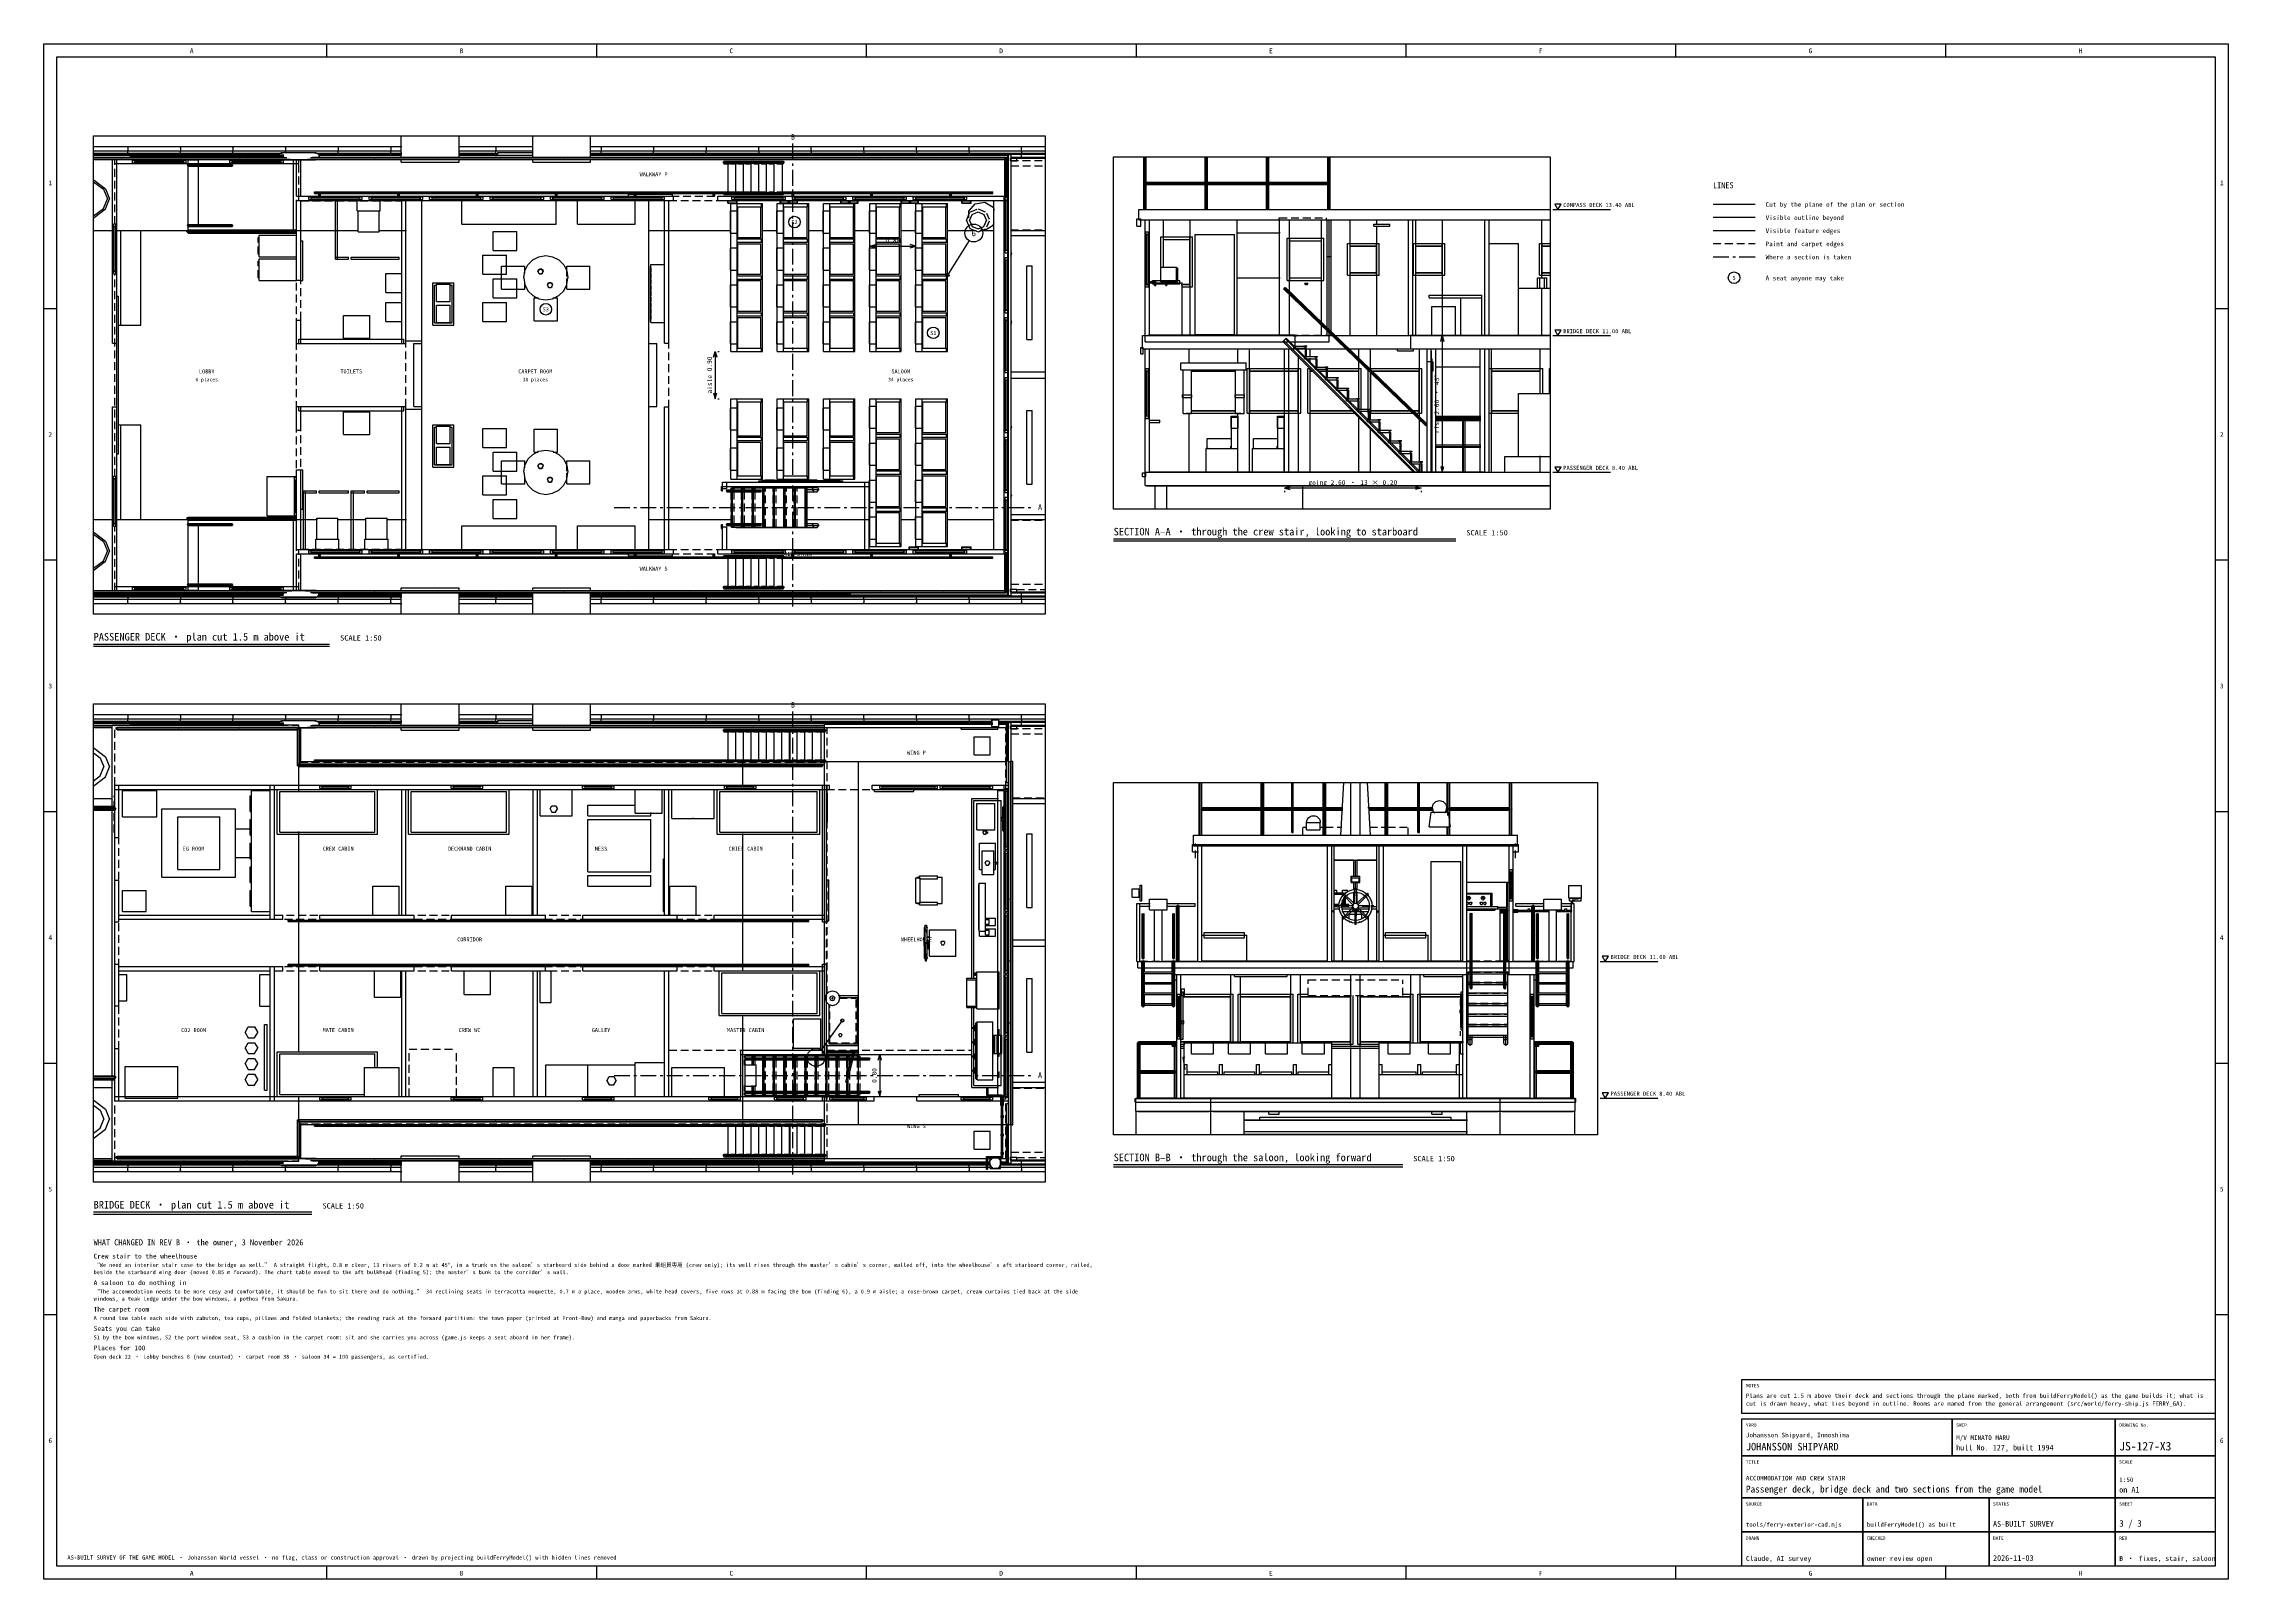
# Model space of a CAD drawing. Extents: x 5 to 836, y 5 to 589.
import ezdxf
from ezdxf.enums import TextEntityAlignment as Align

# ---------------------------------------------------------------- set-up
doc = ezdxf.new("R2010")
doc.units = 0
doc.linetypes.add('CENTER', pattern=[10, 6, -1.5, 1, -1.5])
doc.linetypes.add('DASHED', pattern=[4.5, 3, -1.5])
for name, color, linetype in [('CENTRE', 4, 'CENTER'), ('CUT', 7, 'CONTINUOUS'), ('DETAIL', 8, 'CONTINUOUS'), ('DIM', 3, 'CONTINUOUS'), ('FRAME', 7, 'CONTINUOUS'), ('MARKING', 4, 'DASHED'), ('MARKUP-TEXT', 1, 'CONTINUOUS'), ('OUTLINE', 7, 'CONTINUOUS'), ('RESOLVED', 3, 'CONTINUOUS'), ('RESOLVED-TEXT', 3, 'CONTINUOUS'), ('ROOM', 8, 'CONTINUOUS'), ('SEAT', 4, 'CONTINUOUS'), ('SEAT-TEXT', 4, 'CONTINUOUS'), ('TEXT', 7, 'CONTINUOUS'), ('THIN', 7, 'CONTINUOUS')]:
    doc.layers.add(name, color=color, linetype=linetype)

msp = doc.modelspace()

# ---------------------------------------------------------------- linework, layer by layer
at = {"layer": 'CENTRE'}
for p, q in [((290, 375), (290, 551)), ((640, 508), (656, 508)), ((222, 412.6), (382, 412.6)), ((290, 159), (290, 335)), ((222, 196.6), (382, 196.6))]:
    msp.add_line(p, q, dxfattribs=at)
at = {"layer": 'CUT'}
for p, q in [((31.2, 519.58), (31.2, 545)), ((31.2, 545), (39.72, 545)), ((32, 543.4), (32, 545)), ((32, 543.4), (39.72, 543.4)), ((32.8, 519.58), (32.8, 545)), ((38.8, 544.7), (39.8, 544.7)), ((38.8, 543.7), (38.8, 544.7)), ((38.8, 543.7), (39.8, 543.7)), ((39.72, 543.4), (39.72, 545)), ((39.8, 543.7), (39.8, 544.7)), ((39.8, 544.5), (58.2, 544.5)), ((39.8, 543.9), (58.2, 543.9)), ((58.2, 543.7), (58.2, 544.7)), ((58.2, 544.7), (59.2, 544.7)), ((58.2, 543.7), (59.2, 543.7)), ((58.28, 545), (76.72, 545)), ((58.28, 543.4), (58.28, 545)), ((58.28, 543.4), (76.72, 543.4)), ((59.2, 543.7), (59.2, 544.7)), ((75.8, 544.7), (76.8, 544.7)), ((75.8, 543.7), (75.8, 544.7)), ((75.8, 543.7), (76.8, 543.7)), ((76.72, 543.4), (76.72, 545)), ((76.8, 543.7), (76.8, 544.7)), ((76.8, 544.5), (95.2, 544.5)), ((76.8, 543.9), (95.2, 543.9)), ((95.2, 543.7), (95.2, 544.7)), ((95.2, 544.7), (96.2, 544.7)), ((95.2, 543.7), (96.2, 543.7)), ((95.28, 545), (102.8, 545)), ((95.28, 543.4), (95.28, 545)), ((95.28, 543.4), (102, 543.4)), ((96.2, 543.7), (96.2, 544.7)), ((101.2, 531), (101.2, 545)), ((102, 543.4), (102, 545)), ((102.8, 531), (102.8, 545)), ((272.27, 543.8), (272.52, 544.15)), ((272.27, 543.8), (272.52, 543.45)), ((272.52, 544.15), (273.02, 544.15)), ((272.52, 543.45), (273.02, 543.45)), ((273.02, 544.15), (273.26, 543.8)), ((273.02, 543.45), (273.27, 543.8)), ((285.18, 543.8), (285.55, 544.32)), ((285.18, 543.8), (285.55, 543.28)), ((285.55, 544.32), (286.29, 544.32)), ((285.55, 543.28), (286.29, 543.28)), ((286.29, 544.32), (286.67, 543.8)), ((286.29, 543.28), (286.67, 543.8)), ((24, 536.49), (27.75, 533.68)), ((27.75, 533.68), (29.22, 530)), ((272.27, 532.2), (272.52, 532.55)), ((272.27, 532.2), (272.52, 531.85)), ((272.52, 532.55), (273.02, 532.55)), ((272.52, 531.85), (273.02, 531.85)), ((273.02, 532.55), (273.26, 532.2)), ((273.02, 531.85), (273.26, 532.2)), ((285.18, 532.2), (285.55, 532.72)), ((285.18, 532.2), (285.55, 531.68)), ((285.55, 532.72), (286.29, 532.72)), ((286.29, 532.72), (286.67, 532.2)), ((286.29, 531.68), (286.67, 532.2)), ((423.5, 536), (423.85, 536.48)), ((423.5, 536), (423.85, 535.52)), ((423.85, 536.48), (424.4, 536.29)), ((423.85, 535.52), (424.4, 535.71)), ((424.4, 535.71), (424.4, 536.29)), ((24, 523.51), (27.75, 526.32)), ((27.75, 526.32), (29.22, 530)), ((101.2, 531), (106.72, 531)), ((101.2, 499), (101.2, 529.4)), ((101.2, 529.4), (106.72, 529.4)), ((102, 529.4), (102, 531)), ((102.8, 499), (102.8, 529.4)), ((105.8, 530.7), (106.8, 530.7)), ((105.8, 529.7), (105.8, 530.7)), ((105.8, 529.7), (106.8, 529.7)), ((106.72, 529.4), (106.72, 531)), ((106.8, 529.7), (106.8, 530.7)), ((106.8, 530.5), (125.2, 530.5)), ((106.8, 529.9), (125.2, 529.9)), ((116, 529.4), (116.8, 529.4)), ((116, 507), (116, 529.4)), ((116.8, 507), (116.8, 529.4)), ((125.2, 529.7), (125.2, 530.7)), ((125.2, 530.7), (126.2, 530.7)), ((125.2, 529.7), (126.2, 529.7)), ((125.28, 531), (129.72, 531)), ((125.28, 529.4), (125.28, 531)), ((125.28, 529.4), (129.72, 529.4)), ((126.2, 529.7), (126.2, 530.7)), ((128.8, 530.7), (129.8, 530.7)), ((128.8, 529.7), (128.8, 530.7)), ((128.8, 529.7), (129.8, 529.7)), ((129.72, 529.4), (129.72, 531)), ((129.8, 529.7), (129.8, 530.7)), ((129.8, 530.5), (148.2, 530.5)), ((129.8, 529.9), (148.2, 529.9)), ((141.2, 529.4), (142.8, 529.4)), ((141.2, 475), (141.2, 529.4)), ((142.8, 475), (142.8, 529.4)), ((148.2, 529.7), (148.2, 530.7)), ((148.2, 530.7), (149.2, 530.7)), ((148.2, 529.7), (149.2, 529.7)), ((148.28, 531), (152.72, 531)), ((148.28, 529.4), (148.28, 531)), ((148.28, 529.4), (152.72, 529.4)), ((149.2, 529.7), (149.2, 530.7)), ((151.8, 530.7), (152.8, 530.7)), ((151.8, 529.7), (151.8, 530.7)), ((151.8, 529.7), (152.8, 529.7)), ((152.72, 529.4), (152.72, 531)), ((152.8, 529.7), (152.8, 530.7)), ((152.8, 530.5), (171.2, 530.5)), ((152.8, 529.9), (171.2, 529.9)), ((171.2, 529.7), (171.2, 530.7)), ((171.2, 530.7), (172.2, 530.7)), ((171.2, 529.7), (172.2, 529.7)), ((171.28, 531), (175.72, 531)), ((171.28, 529.4), (171.28, 531)), ((171.28, 529.4), (175.72, 529.4)), ((172.2, 529.7), (172.2, 530.7)), ((174.8, 530.7), (175.8, 530.7)), ((174.8, 529.7), (174.8, 530.7)), ((174.8, 529.7), (175.8, 529.7)), ((175.72, 529.4), (175.72, 531)), ((175.8, 529.7), (175.8, 530.7)), ((175.8, 530.5), (194.2, 530.5)), ((175.8, 529.9), (194.2, 529.9)), ((194.2, 529.7), (194.2, 530.7)), ((194.2, 530.7), (195.2, 530.7)), ((194.2, 529.7), (195.2, 529.7)), ((194.28, 531), (198.72, 531)), ((194.28, 529.4), (194.28, 531)), ((194.28, 529.4), (198.72, 529.4)), ((195.2, 529.7), (195.2, 530.7)), ((197.8, 530.7), (198.8, 530.7)), ((197.8, 529.7), (197.8, 530.7)), ((197.8, 529.7), (198.8, 529.7)), ((198.72, 529.4), (198.72, 531)), ((198.8, 529.7), (198.8, 530.7)), ((198.8, 530.5), (217.2, 530.5)), ((198.8, 529.9), (217.2, 529.9)), ((217.2, 529.7), (217.2, 530.7)), ((217.2, 530.7), (218.2, 530.7)), ((217.2, 529.7), (218.2, 529.7)), ((217.28, 531), (221.72, 531)), ((217.28, 529.4), (217.28, 531)), ((217.28, 529.4), (221.72, 529.4)), ((218.2, 529.7), (218.2, 530.7)), ((220.8, 530.7), (221.8, 530.7)), ((220.8, 529.7), (220.8, 530.7)), ((220.8, 529.7), (221.8, 529.7)), ((221.72, 529.4), (221.72, 531)), ((221.8, 529.7), (221.8, 530.7)), ((221.8, 530.5), (240.2, 530.5)), ((221.8, 529.9), (240.2, 529.9)), ((227.4, 531.8), (244.2, 531.8)), ((227.4, 531), (227.4, 531.8)), ((227.4, 531), (244.52, 531)), ((240.2, 529.7), (240.2, 530.7)), ((240.2, 530.7), (241.2, 530.7)), ((240.2, 529.7), (241.2, 529.7)), ((240.28, 529.4), (240.28, 531)), ((240.28, 529.4), (244.52, 529.4)), ((241.2, 529.7), (241.2, 530.7)), ((241.2, 475.08), (241.2, 529.4)), ((242.8, 475.08), (242.8, 529.4)), ((244.2, 531), (244.2, 531.8)), ((244.52, 529.4), (244.52, 531)), ((261.48, 531), (267.72, 531)), ((261.48, 529.4), (261.48, 531)), ((261.48, 529.4), (267.72, 529.4)), ((265.4, 529.3), (268.6, 529.3)), ((265.4, 528.5), (265.4, 529.3)), ((265.4, 528.5), (268.6, 528.5)), ((266.8, 530.7), (267.8, 530.7)), ((266.8, 529.7), (266.8, 530.7)), ((266.8, 529.7), (267.8, 529.7)), ((267.72, 529.4), (267.72, 531)), ((267.8, 529.7), (267.8, 530.7)), ((267.8, 530.5), (286.2, 530.5)), ((267.8, 529.9), (286.2, 529.9)), ((268.6, 528.5), (268.6, 529.3)), ((285.4, 529.3), (291.6, 529.3)), ((285.4, 528.5), (285.4, 529.3)), ((285.4, 528.5), (291.6, 528.5)), ((285.55, 531.68), (286.29, 531.68)), ((286.2, 529.7), (286.2, 530.7)), ((286.2, 530.7), (287.2, 530.7)), ((286.2, 529.7), (287.2, 529.7)), ((286.28, 531), (290.72, 531)), ((286.28, 529.4), (286.28, 531)), ((286.28, 529.4), (290.72, 529.4)), ((287.2, 529.7), (287.2, 530.7)), ((288.4, 528.5), (288.4, 529.3)), ((288.6, 528.5), (288.6, 529.3)), ((289.8, 530.7), (290.8, 530.7)), ((289.8, 529.7), (289.8, 530.7)), ((289.8, 529.7), (290.8, 529.7)), ((290.72, 529.4), (290.72, 531)), ((290.8, 529.7), (290.8, 530.7)), ((290.8, 530.5), (309.2, 530.5)), ((290.8, 529.9), (309.2, 529.9)), ((291.6, 528.5), (291.6, 529.3)), ((308.4, 529.3), (314.6, 529.3)), ((308.4, 528.5), (308.4, 529.3)), ((308.4, 528.5), (314.6, 528.5)), ((309.2, 529.7), (309.2, 530.7)), ((309.2, 530.7), (310.2, 530.7)), ((309.2, 529.7), (310.2, 529.7)), ((309.28, 531), (313.72, 531)), ((309.28, 529.4), (309.28, 531)), ((309.28, 529.4), (313.72, 529.4)), ((310.2, 529.7), (310.2, 530.7)), ((311.4, 528.5), (311.4, 529.3)), ((311.6, 528.5), (311.6, 529.3)), ((312.8, 530.7), (313.8, 530.7)), ((312.8, 529.7), (312.8, 530.7)), ((312.8, 529.7), (313.8, 529.7)), ((313.72, 529.4), (313.72, 531)), ((313.8, 529.7), (313.8, 530.7)), ((313.8, 530.5), (332.2, 530.5)), ((313.8, 529.9), (332.2, 529.9)), ((314.6, 528.5), (314.6, 529.3)), ((331.4, 529.3), (337.6, 529.3)), ((331.4, 528.5), (331.4, 529.3)), ((331.4, 528.5), (337.6, 528.5)), ((332.2, 529.7), (332.2, 530.7)), ((332.2, 530.7), (333.2, 530.7)), ((332.2, 529.7), (333.2, 529.7)), ((332.28, 531), (336.72, 531)), ((332.28, 529.4), (332.28, 531)), ((332.28, 529.4), (336.72, 529.4)), ((333.2, 529.7), (333.2, 530.7)), ((334.4, 528.5), (334.4, 529.3)), ((334.6, 528.5), (334.6, 529.3)), ((335.8, 530.7), (336.8, 530.7)), ((335.8, 529.7), (335.8, 530.7)), ((335.8, 529.7), (336.8, 529.7)), ((336.72, 529.4), (336.72, 531)), ((336.8, 529.7), (336.8, 530.7)), ((336.8, 530.5), (355.2, 530.5)), ((336.8, 529.9), (355.2, 529.9)), ((337.6, 528.5), (337.6, 529.3)), ((354.4, 529.3), (357.6, 529.3)), ((354.4, 528.5), (354.4, 529.3)), ((354.4, 528.5), (357.6, 528.5)), ((355.2, 529.7), (355.2, 530.7)), ((355.2, 530.7), (356.2, 530.7)), ((355.2, 529.7), (356.2, 529.7)), ((355.28, 531), (372, 531)), ((355.28, 529.4), (355.28, 531)), ((355.28, 529.4), (372, 529.4)), ((356.2, 529.7), (356.2, 530.7)), ((357.6, 528.5), (357.6, 529.3)), ((370.4, 529.58), (370.4, 531)), ((370.4, 529.58), (372, 529.58)), ((370.7, 530.5), (371.7, 530.5)), ((370.7, 529.5), (370.7, 530.5)), ((370.7, 529.5), (371.7, 529.5)), ((370.9, 510.5), (370.9, 529.5)), ((371.5, 510.5), (371.5, 529.5)), ((371.7, 529.5), (371.7, 530.5)), ((372, 529.4), (372, 531)), ((421.6, 526), (578, 526)), ((421.6, 522), (421.6, 526)), ((640, 528), (656, 528)), ((31.2, 519.58), (32.8, 519.58)), ((31.5, 519.5), (31.5, 520.5)), ((31.5, 520.5), (32.5, 520.5)), ((31.5, 519.5), (32.5, 519.5)), ((31.7, 502.5), (31.7, 519.5)), ((32.3, 502.5), (32.3, 519.5)), ((32.5, 519.5), (32.5, 520.5)), ((87, 508), (87, 516.2)), ((87, 516.2), (101.2, 516.2)), ((420.8, 522.4), (422.4, 522.4)), ((420.8, 519.6), (420.8, 522.4)), ((420.8, 519.6), (422.4, 519.6)), ((421.6, 522), (578, 522)), ((422.4, 519.6), (422.4, 522.4)), ((424, 516.58), (424, 522)), ((424, 516.58), (425.6, 516.58)), ((424.3, 516.5), (424.3, 517.5)), ((424.3, 517.5), (425.3, 517.5)), ((424.3, 516.5), (425.3, 516.5)), ((424.5, 497.5), (424.5, 516.5)), ((425.1, 497.5), (425.1, 516.5)), ((425.3, 516.5), (425.3, 517.5)), ((425.6, 516.58), (425.6, 522)), ((493.2, 508.08), (493.2, 522)), ((494.8, 508.08), (494.8, 522)), ((511, 520.4), (517, 520.4)), ((511, 519.6), (511, 520.4)), ((511, 519.6), (517, 519.6)), ((517, 519.6), (517, 520.4)), ((524.2, 478), (524.2, 522)), ((525.8, 478), (525.8, 522)), ((553.2, 478), (553.2, 522)), ((554.8, 478), (554.8, 522)), ((87, 508), (101.2, 508)), ((87, 507.2), (101.2, 507.2)), ((87, 499), (87, 507.2)), ((102.8, 514), (103.6, 514)), ((103.6, 499), (103.6, 514)), ((116, 507.8), (121, 507.8)), ((116, 507), (121, 507)), ((121, 507), (121, 507.8)), ((122, 507.8), (140.2, 507.8)), ((122, 507), (122, 507.8)), ((122, 507), (140.2, 507)), ((140.2, 507), (140.2, 507.8)), ((370.4, 506.78), (370.4, 510.42)), ((370.4, 510.42), (372, 510.42)), ((370.7, 510.5), (371.7, 510.5)), ((370.7, 509.5), (370.7, 510.5)), ((370.7, 509.5), (371.7, 509.5)), ((370.7, 506.7), (370.7, 507.7)), ((370.7, 507.7), (371.7, 507.7)), ((371.7, 509.5), (371.7, 510.5)), ((371.7, 506.7), (371.7, 507.7)), ((372, 506.78), (372, 510.42)), ((493.2, 508.08), (494.8, 508.08)), ((554.8, 513), (566, 513)), ((566, 478), (566, 513)), ((31.2, 475.08), (31.2, 502.42)), ((31.2, 502.42), (32.8, 502.42)), ((31.5, 502.5), (32.5, 502.5)), ((31.5, 501.5), (31.5, 502.5)), ((31.5, 501.5), (32.5, 501.5)), ((32.5, 501.5), (32.5, 502.5)), ((32.8, 423.58), (32.8, 502.42)), ((87, 499), (101.2, 499)), ((101.2, 499.08), (102.8, 499.08)), ((102.8, 499), (103.6, 499)), ((370.4, 506.78), (372, 506.78)), ((370.7, 506.7), (371.7, 506.7)), ((370.9, 487.7), (370.9, 506.7)), ((371.5, 487.7), (371.5, 506.7)), ((425.6, 498.6), (428, 498.6)), ((425.6, 498.04), (425.6, 498.6)), ((426.8, 498.9), (437.2, 498.9)), ((426.8, 497.7), (426.8, 498.9)), ((427.6, 498.97), (428, 498.97)), ((427.6, 497.03), (427.6, 498.97)), ((428, 497.03), (428, 498.97)), ((429.9, 504), (435.9, 504)), ((429.9, 498.4), (429.9, 504)), ((435.9, 498.4), (435.9, 504)), ((435.9, 498.6), (436.31, 498.6)), ((435.93, 503.8), (436.34, 503.8)), ((436.34, 498.6), (436.34, 503.8)), ((436.38, 498.7), (436.38, 503.7)), ((437.2, 497.7), (437.2, 498.9)), ((32.8, 493), (33.4, 493)), ((33.4, 433), (33.4, 493)), ((424, 475.6), (424, 497.42)), ((424, 497.42), (425.6, 497.42)), ((424.3, 497.5), (425.3, 497.5)), ((424.3, 496.5), (424.3, 497.5)), ((424.3, 496.5), (425.3, 496.5)), ((425.3, 496.5), (425.3, 497.5)), ((425.6, 478), (425.6, 498)), ((425.6, 498), (438, 498)), ((426.8, 497.7), (437.2, 497.7)), ((427.6, 497.03), (428, 497.03)), ((429.9, 498.4), (435.9, 498.4)), ((431.76, 497.21), (431.79, 497.32)), ((431.76, 497.2), (431.79, 497.09)), ((431.79, 497.08), (431.87, 497)), ((431.8, 497.33), (431.88, 497.41)), ((431.88, 496.99), (431.99, 496.96)), ((431.89, 497.41), (432, 497.44)), ((432, 496.96), (432.11, 496.99)), ((432.01, 497.44), (432.12, 497.41)), ((432.12, 496.99), (432.2, 497.07)), ((432.13, 497.4), (432.21, 497.32)), ((432.21, 497.31), (432.24, 497.2)), ((432.21, 497.08), (432.24, 497.19)), ((438, 478), (438, 498)), ((484.7, 497.62), (484.73, 497.8)), ((484.7, 497.62), (484.81, 497.47)), ((484.73, 497.8), (484.88, 497.91)), ((484.81, 497.47), (485, 497.45)), ((484.88, 497.91), (485.06, 497.89)), ((485, 497.45), (485.15, 497.56)), ((485.06, 497.89), (485.18, 497.74)), ((485.15, 497.56), (485.18, 497.74)), ((532, 493.4), (552, 493.4)), ((532, 492.4), (532, 493.4)), ((532, 492.4), (552, 492.4)), ((544, 478), (544, 492.4)), ((552, 478), (552, 493.4)), ((566, 496), (578, 496)), ((101.2, 475), (101.2, 483.92)), ((101.2, 483.92), (102.8, 483.92)), ((102.8, 475), (102.8, 483.92)), ((370.4, 483.98), (370.4, 487.62)), ((370.4, 487.62), (372, 487.62)), ((370.4, 483.98), (372, 483.98)), ((370.7, 487.7), (371.7, 487.7)), ((370.7, 486.7), (370.7, 487.7)), ((370.7, 486.7), (371.7, 486.7)), ((370.7, 483.9), (370.7, 484.9)), ((370.7, 484.9), (371.7, 484.9)), ((370.7, 483.9), (371.7, 483.9)), ((370.9, 464.9), (370.9, 483.9)), ((371.5, 464.9), (371.5, 483.9)), ((371.7, 486.7), (371.7, 487.7)), ((371.7, 483.9), (371.7, 484.9)), ((372, 483.98), (372, 487.62)), ((533, 489), (542, 489)), ((533, 478), (533, 489)), ((542, 478), (542, 489)), ((31.2, 475.08), (32.8, 475.08)), ((101.2, 475), (142.8, 475)), ((102, 475), (102, 476.6)), ((102, 476.6), (142, 476.6)), ((119, 477), (129, 477)), ((119, 476.6), (119, 477)), ((129, 476.6), (129, 477)), ((142, 475), (142, 476.6)), ((241.2, 475.08), (242.8, 475.08)), ((423, 473), (423, 478)), ((423, 478), (481, 478)), ((424, 475.6), (481, 475.6)), ((425, 478.12), (481, 478.12)), ((425, 478.02), (425, 478.12)), ((425, 478.02), (481, 478.02)), ((425.6, 478.24), (481, 478.24)), ((425.6, 478.14), (481, 478.14)), ((480.4, 478.06), (481.5, 478.06)), ((480.4, 477.9), (480.4, 478.06)), ((480.4, 477.9), (481.5, 477.9)), ((480.6, 474), (485, 474)), ((480.6, 473.2), (480.6, 474)), ((481, 478.14), (481, 478.24)), ((481, 473), (481, 478.12)), ((481.5, 477.9), (481.5, 478.06)), ((484.4, 474.06), (485.5, 474.06)), ((484.4, 473.9), (484.4, 474.06)), ((484.4, 473.9), (485.5, 473.9)), ((485, 470), (485, 474)), ((485.5, 473.9), (485.5, 474.06)), ((524.2, 478), (578, 478)), ((525, 473), (525, 478)), ((525.8, 478.16), (553.2, 478.16)), ((525.8, 478.06), (553.2, 478.06)), ((554.8, 478.16), (578, 478.16)), ((554.8, 478.06), (578, 478.06)), ((422.4, 473.4), (423.2, 473.4)), ((422.4, 471), (422.4, 473.4)), ((422.4, 471), (423.2, 471)), ((423, 473), (481, 473)), ((423.2, 471), (423.2, 473.4)), ((424, 464.58), (424, 473)), ((424.3, 465.5), (425.3, 465.5)), ((424.3, 464.5), (424.3, 465.5)), ((425.3, 464.5), (425.3, 465.5)), ((425.6, 464.58), (425.6, 473)), ((477, 426), (477, 473)), ((478.6, 426), (478.6, 473)), ((480.6, 473.2), (485.4, 473.2)), ((484.6, 470), (489, 470)), ((484.6, 469.2), (484.6, 470)), ((484.6, 469.2), (489.4, 469.2)), ((485.4, 470), (485.4, 473.2)), ((488.4, 470.06), (489.5, 470.06)), ((488.4, 469.9), (488.4, 470.06)), ((488.4, 469.9), (489.5, 469.9)), ((488.6, 466), (493, 466)), ((488.6, 465.2), (488.6, 466)), ((489, 466), (489, 470)), ((489.4, 466), (489.4, 469.2)), ((489.5, 469.9), (489.5, 470.06)), ((492.4, 466.06), (493.5, 466.06)), ((492.4, 465.9), (492.4, 466.06)), ((492.4, 465.9), (493.5, 465.9)), ((493, 462), (493, 466)), ((493.5, 465.9), (493.5, 466.06)), ((520, 473), (578, 473)), ((520, 472.2), (520, 473)), ((520, 472.2), (526, 472.2)), ((526, 472.2), (526, 473)), ((531.2, 468.08), (531.2, 473)), ((531.2, 468.08), (532.8, 468.08)), ((532.8, 468), (532.8, 473)), ((532.8, 469.2), (533.2, 469.2)), ((532.8, 468), (533.2, 468)), ((532.9, 468.7), (532.9, 472.1)), ((533.2, 468), (533.2, 469.2)), ((533.3, 468), (533.5, 468)), ((533.3, 464.6), (533.3, 468)), ((533.5, 464.6), (533.5, 468)), ((553.2, 426), (553.2, 473)), ((554.8, 426), (554.8, 473)), ((370.4, 461.18), (370.4, 464.82)), ((370.4, 464.82), (372, 464.82)), ((370.4, 461.18), (372, 461.18)), ((370.7, 464.9), (371.7, 464.9)), ((370.7, 463.9), (370.7, 464.9)), ((370.7, 463.9), (371.7, 463.9)), ((370.7, 461.1), (370.7, 462.1)), ((370.7, 462.1), (371.7, 462.1)), ((370.7, 461.1), (371.7, 461.1)), ((370.9, 442.1), (370.9, 461.1)), ((371.5, 442.1), (371.5, 461.1)), ((371.7, 463.9), (371.7, 464.9)), ((371.7, 461.1), (371.7, 462.1)), ((372, 461.18), (372, 464.82)), ((424, 464.58), (425.6, 464.58)), ((424.3, 464.5), (425.3, 464.5)), ((424.5, 447.5), (424.5, 464.5)), ((425.1, 447.5), (425.1, 464.5)), ((488.6, 465.2), (493.4, 465.2)), ((492.6, 462), (497, 462)), ((492.6, 461.2), (492.6, 462)), ((492.6, 461.2), (497.4, 461.2)), ((493.4, 462), (493.4, 465.2)), ((496.4, 462.06), (497.5, 462.06)), ((496.4, 461.9), (496.4, 462.06)), ((496.4, 461.9), (497.5, 461.9)), ((496.6, 458), (501, 458)), ((496.6, 457.2), (496.6, 458)), ((496.6, 457.2), (501.4, 457.2)), ((497, 458), (497, 462)), ((497.4, 458), (497.4, 461.2)), ((497.5, 461.9), (497.5, 462.06)), ((500.4, 458.06), (501.5, 458.06)), ((500.4, 457.9), (500.4, 458.06)), ((500.4, 457.9), (501.5, 457.9)), ((501, 454), (501, 458)), ((501.4, 454), (501.4, 457.2)), ((501.5, 457.9), (501.5, 458.06)), ((533.3, 464.6), (533.5, 464.6)), ((31.2, 423.58), (31.2, 450.92)), ((31.2, 450.92), (32.8, 450.92)), ((101.2, 442.08), (101.2, 451)), ((101.2, 451), (142.8, 451)), ((102, 449.4), (102, 451)), ((102, 449.4), (142, 449.4)), ((102.8, 442.08), (102.8, 451)), ((119, 449), (119, 449.4)), ((119, 449), (129, 449)), ((129, 449), (129, 449.4)), ((141.2, 396.6), (141.2, 451)), ((142, 449.4), (142, 451)), ((142.8, 396.6), (142.8, 451)), ((241.2, 450.92), (242.8, 450.92)), ((241.2, 396.6), (241.2, 450.92)), ((242.8, 396.6), (242.8, 450.92)), ((500.6, 454), (505, 454)), ((500.6, 453.2), (500.6, 454)), ((500.6, 453.2), (505.4, 453.2)), ((504.4, 454.06), (505.5, 454.06)), ((504.4, 453.9), (504.4, 454.06)), ((504.4, 453.9), (505.5, 453.9)), ((504.6, 450), (509, 450)), ((504.6, 449.2), (504.6, 450)), ((504.6, 449.2), (509.4, 449.2)), ((505, 450), (505, 454)), ((505.4, 450), (505.4, 453.2)), ((505.5, 453.9), (505.5, 454.06)), ((508.4, 450.06), (509.5, 450.06)), ((508.4, 449.9), (508.4, 450.06)), ((508.4, 449.9), (509.5, 449.9)), ((509, 446), (509, 450)), ((509.4, 446), (509.4, 449.2)), ((509.5, 449.9), (509.5, 450.06)), ((101.2, 442.08), (102.8, 442.08)), ((370.4, 438.38), (370.4, 442.02)), ((370.4, 442.02), (372, 442.02)), ((370.7, 442.1), (371.7, 442.1)), ((370.7, 441.1), (370.7, 442.1)), ((370.7, 441.1), (371.7, 441.1)), ((371.7, 441.1), (371.7, 442.1)), ((372, 438.38), (372, 442.02)), ((424, 421), (424, 447.42)), ((424, 447.42), (425.6, 447.42)), ((424.3, 447.5), (425.3, 447.5)), ((424.3, 446.5), (424.3, 447.5)), ((424.3, 446.5), (425.3, 446.5)), ((425.3, 446.5), (425.3, 447.5)), ((425.6, 426), (425.6, 447.42)), ((425.6, 445.8), (429.6, 445.8)), ((425.6, 445), (429.6, 445)), ((429.6, 445), (429.6, 445.8)), ((456.8, 447), (459.2, 447)), ((456.8, 435), (456.8, 447)), ((459.2, 426), (459.2, 447)), ((474.4, 447), (476.8, 447)), ((474.4, 435), (474.4, 447)), ((476.8, 426), (476.8, 447)), ((508.6, 446), (513, 446)), ((508.6, 445.2), (508.6, 446)), ((508.6, 445.2), (513.4, 445.2)), ((512.4, 446.06), (513.5, 446.06)), ((512.4, 445.9), (512.4, 446.06)), ((512.4, 445.9), (513.5, 445.9)), ((512.6, 442), (517, 442)), ((512.6, 441.2), (512.6, 442)), ((512.6, 441.2), (517.4, 441.2)), ((513, 442), (513, 446)), ((513.4, 442), (513.4, 445.2)), ((513.5, 445.9), (513.5, 446.06)), ((516.4, 442.06), (517.5, 442.06)), ((516.4, 441.9), (516.4, 442.06)), ((516.4, 441.9), (517.5, 441.9)), ((517, 438), (517, 442)), ((517.4, 438), (517.4, 441.2)), ((517.5, 441.9), (517.5, 442.06)), ((32.8, 433), (33.4, 433)), ((370.4, 438.38), (372, 438.38)), ((370.7, 438.3), (370.7, 439.3)), ((370.7, 439.3), (371.7, 439.3)), ((370.7, 438.3), (371.7, 438.3)), ((370.9, 419.3), (370.9, 438.3)), ((371.5, 419.3), (371.5, 438.3)), ((371.7, 438.3), (371.7, 439.3)), ((447.2, 435), (459.2, 435)), ((447.2, 426), (447.2, 435)), ((464.8, 435), (476.8, 435)), ((464.8, 426), (464.8, 435)), ((516.6, 438), (521, 438)), ((516.6, 437.2), (516.6, 438)), ((516.6, 437.2), (521.4, 437.2)), ((520.4, 438.06), (521.5, 438.06)), ((520.4, 437.9), (520.4, 438.06)), ((520.4, 437.9), (521.5, 437.9)), ((520.6, 434), (525, 434)), ((520.6, 433.2), (520.6, 434)), ((520.6, 433.2), (525.4, 433.2)), ((521, 434), (521, 438)), ((521.4, 434), (521.4, 437.2)), ((521.5, 437.9), (521.5, 438.06)), ((524.4, 434.06), (525.5, 434.06)), ((524.4, 433.9), (524.4, 434.06)), ((524.4, 433.9), (525.5, 433.9)), ((525, 430), (525, 434)), ((525.4, 430), (525.4, 433.2)), ((525.5, 433.9), (525.5, 434.06)), ((31.5, 423.5), (31.5, 424.5)), ((31.5, 424.5), (32.5, 424.5)), ((32.5, 423.5), (32.5, 424.5)), ((100.4, 423.1), (100.4, 424.1)), ((100.4, 424.1), (101.2, 424.1)), ((101.2, 396.6), (101.2, 426.92)), ((101.2, 426.92), (102.8, 426.92)), ((102.8, 396.6), (102.8, 427)), ((102.8, 427), (103.6, 427)), ((103.6, 412), (103.6, 427)), ((423, 425.8), (424.2, 425.8)), ((423, 424.4), (423, 425.8)), ((423, 424.4), (424.2, 424.4)), ((424, 426), (578, 426)), ((424.2, 424.4), (424.2, 425.8)), ((425.6, 426.16), (553.2, 426.16)), ((425.6, 426.06), (553.2, 426.06)), ((524.6, 430), (529, 430)), ((524.6, 429.2), (524.6, 430)), ((524.6, 429.2), (529.4, 429.2)), ((528.4, 430.06), (529.5, 430.06)), ((528.4, 429.9), (528.4, 430.06)), ((528.4, 429.9), (529.5, 429.9)), ((529, 426), (529, 430)), ((529.4, 426), (529.4, 429.2)), ((529.5, 429.9), (529.5, 430.06)), ((560.8, 432), (578, 432)), ((560.8, 426), (560.8, 432)), ((31.2, 423.58), (32.8, 423.58)), ((31.5, 423.5), (32.5, 423.5)), ((31.7, 406.5), (31.7, 423.5)), ((32.3, 406.5), (32.3, 423.5)), ((100.4, 423.1), (101.2, 423.1)), ((100.6, 410.7), (100.6, 423.1)), ((101, 410.7), (101, 423.1)), ((103.8, 419), (108.8, 419)), ((103.8, 396.6), (103.8, 419)), ((103.8, 418.2), (108.8, 418.2)), ((104.6, 396.6), (104.6, 419)), ((108.8, 418.2), (108.8, 419)), ((109.8, 419), (121, 419)), ((109.8, 418.2), (109.8, 419)), ((109.8, 418.2), (121, 418.2)), ((121, 418.2), (121, 419)), ((122, 396.6), (122, 419)), ((122, 419), (127, 419)), ((122, 418.2), (127, 418.2)), ((122.8, 396.6), (122.8, 419)), ((127, 418.2), (127, 419)), ((128, 419), (140.2, 419)), ((128, 418.2), (128, 419)), ((128, 418.2), (140.2, 418.2)), ((140.2, 418.2), (140.2, 419)), ((262.8, 420.6), (319, 420.6)), ((262.8, 419), (262.8, 420.6)), ((262.8, 419), (263.2, 419)), ((263.2, 422.2), (319, 422.2)), ((263.2, 419), (263.2, 422.2)), ((263.2, 419.88), (264.8, 419.88)), ((264.8, 419.88), (264.8, 422.2)), ((276.83, 419), (277.14, 419.38)), ((276.83, 419), (276.9, 418.91)), ((276.9, 418.91), (277.14, 418.62)), ((277, 422.8), (309, 422.8)), ((277, 422.2), (277, 422.8)), ((277.14, 419.38), (277.78, 419.38)), ((277.14, 418.62), (277.78, 418.62)), ((277.78, 419.38), (278.1, 419)), ((277.78, 418.62), (278.1, 419)), ((278, 422.9), (308, 422.9)), ((278, 422.28), (278, 422.9)), ((278, 422.28), (308, 422.28)), ((278.6, 423), (285.4, 423)), ((278.6, 422.36), (278.6, 423)), ((278.6, 422.36), (285.4, 422.36)), ((279.4, 423.1), (283, 423.1)), ((279.4, 422.44), (279.4, 423.1)), ((279.4, 422.44), (283, 422.44)), ((283, 422.44), (283, 423.1)), ((285.4, 422.36), (285.4, 423)), ((294.6, 420.1), (295, 420.1)), ((294.6, 405.1), (294.6, 420.1)), ((295, 405.1), (295, 420.1)), ((297.33, 419.4), (297.96, 420.18)), ((297.33, 419.4), (297.96, 418.62)), ((297.96, 420.18), (299.24, 420.18)), ((297.96, 418.62), (299.24, 418.62)), ((299.24, 420.18), (299.87, 419.4)), ((299.24, 418.62), (299.87, 419.4)), ((308, 422.28), (308, 422.9)), ((309, 422.2), (309, 422.8)), ((317.4, 396.6), (317.4, 422.2)), ((319, 396.6), (319, 422.2)), ((370.4, 415.58), (370.4, 419.22)), ((370.4, 419.22), (372, 419.22)), ((370.4, 415.58), (372, 415.58)), ((370.7, 419.3), (371.7, 419.3)), ((370.7, 418.3), (370.7, 419.3)), ((370.7, 418.3), (371.7, 418.3)), ((370.7, 415.5), (370.7, 416.5)), ((370.7, 416.5), (371.7, 416.5)), ((370.7, 415.5), (371.7, 415.5)), ((370.9, 396.5), (370.9, 415.5)), ((371.5, 396.5), (371.5, 415.5)), ((371.7, 418.3), (371.7, 419.3)), ((371.7, 415.5), (371.7, 416.5)), ((372, 415.58), (372, 419.22)), ((424, 421), (578, 421)), ((424.6, 420.9), (424.6, 421)), ((424.6, 420.9), (578, 420.9)), ((100.4, 410.7), (101.2, 410.7)), ((100.4, 409.7), (100.4, 410.7)), ((100.4, 409.7), (101.2, 409.7)), ((102.8, 412), (103.6, 412)), ((24, 402.49), (27.75, 399.68)), ((27.75, 399.68), (29.22, 396)), ((31.2, 406.42), (32.8, 406.42)), ((31.2, 381), (31.2, 406.42)), ((31.5, 406.5), (32.5, 406.5)), ((31.5, 405.5), (31.5, 406.5)), ((31.5, 405.5), (32.5, 405.5)), ((32.5, 405.5), (32.5, 406.5)), ((32.8, 381), (32.8, 406.42)), ((262.8, 406.2), (263.2, 406.2)), ((262.8, 404.6), (262.8, 406.2)), ((262.8, 404.6), (263.2, 404.6)), ((263.2, 396.6), (263.2, 406.2)), ((263.2, 405.32), (264.8, 405.32)), ((264.8, 396.6), (264.8, 405.32)), ((276.83, 406.2), (277.14, 406.58)), ((276.83, 406.2), (277.14, 405.82)), ((277.14, 406.58), (277.78, 406.58)), ((277.14, 405.82), (277.78, 405.82)), ((277.78, 406.58), (278.1, 406.2)), ((277.78, 405.82), (278.1, 406.2)), ((294.6, 405.1), (295, 405.1)), ((297.33, 405.8), (297.96, 406.58)), ((297.33, 405.8), (297.96, 405.02)), ((297.96, 406.58), (299.24, 406.58)), ((297.96, 405.02), (299.24, 405.02)), ((299.24, 406.58), (299.87, 405.8)), ((299.24, 405.02), (299.87, 405.8)), ((24, 389.51), (27.75, 392.32)), ((27.75, 392.32), (29.22, 396)), ((101.2, 396.6), (106.72, 396.6)), ((101.2, 381), (101.2, 395)), ((101.2, 395), (106.72, 395)), ((102, 395), (102, 396.6)), ((102.8, 381), (102.8, 395)), ((105.8, 395.3), (105.8, 396.3)), ((105.8, 396.3), (106.8, 396.3)), ((105.8, 395.3), (106.8, 395.3)), ((106.72, 395), (106.72, 396.6)), ((106.8, 395.3), (106.8, 396.3)), ((106.8, 396.1), (125.2, 396.1)), ((106.8, 395.5), (125.2, 395.5)), ((122, 396.6), (122.8, 396.6)), ((125.2, 395.3), (125.2, 396.3)), ((125.2, 396.3), (126.2, 396.3)), ((125.2, 395.3), (126.2, 395.3)), ((125.28, 395), (125.28, 396.6)), ((125.28, 396.6), (129.72, 396.6)), ((125.28, 395), (129.72, 395)), ((126.2, 395.3), (126.2, 396.3)), ((128.8, 395.3), (128.8, 396.3)), ((128.8, 396.3), (129.8, 396.3)), ((128.8, 395.3), (129.8, 395.3)), ((129.72, 395), (129.72, 396.6)), ((129.8, 395.3), (129.8, 396.3)), ((129.8, 396.1), (148.2, 396.1)), ((129.8, 395.5), (148.2, 395.5)), ((141.2, 396.6), (142.8, 396.6)), ((148.2, 395.3), (148.2, 396.3)), ((148.2, 396.3), (149.2, 396.3)), ((148.2, 395.3), (149.2, 395.3)), ((148.28, 395), (148.28, 396.6)), ((148.28, 396.6), (152.72, 396.6)), ((148.28, 395), (152.72, 395)), ((149.2, 395.3), (149.2, 396.3)), ((151.8, 395.3), (151.8, 396.3)), ((151.8, 396.3), (152.8, 396.3)), ((151.8, 395.3), (152.8, 395.3)), ((152.72, 395), (152.72, 396.6)), ((152.8, 395.3), (152.8, 396.3)), ((152.8, 396.1), (171.2, 396.1)), ((152.8, 395.5), (171.2, 395.5)), ((171.2, 395.3), (171.2, 396.3)), ((171.2, 396.3), (172.2, 396.3)), ((171.2, 395.3), (172.2, 395.3)), ((171.28, 395), (171.28, 396.6)), ((171.28, 396.6), (175.72, 396.6)), ((171.28, 395), (175.72, 395)), ((172.2, 395.3), (172.2, 396.3)), ((174.8, 395.3), (174.8, 396.3)), ((174.8, 396.3), (175.8, 396.3)), ((174.8, 395.3), (175.8, 395.3)), ((175.72, 395), (175.72, 396.6)), ((175.8, 395.3), (175.8, 396.3)), ((175.8, 396.1), (194.2, 396.1)), ((175.8, 395.5), (194.2, 395.5)), ((194.2, 395.3), (194.2, 396.3)), ((194.2, 396.3), (195.2, 396.3)), ((194.2, 395.3), (195.2, 395.3)), ((194.28, 395), (194.28, 396.6)), ((194.28, 396.6), (198.72, 396.6)), ((194.28, 395), (198.72, 395)), ((195.2, 395.3), (195.2, 396.3)), ((197.8, 395.3), (197.8, 396.3)), ((197.8, 396.3), (198.8, 396.3)), ((197.8, 395.3), (198.8, 395.3)), ((198.72, 395), (198.72, 396.6)), ((198.8, 395.3), (198.8, 396.3)), ((198.8, 396.1), (217.2, 396.1)), ((198.8, 395.5), (217.2, 395.5)), ((217.2, 395.3), (217.2, 396.3)), ((217.2, 396.3), (218.2, 396.3)), ((217.2, 395.3), (218.2, 395.3)), ((217.28, 395), (217.28, 396.6)), ((217.28, 396.6), (221.72, 396.6)), ((217.28, 395), (221.72, 395)), ((218.2, 395.3), (218.2, 396.3)), ((220.8, 395.3), (220.8, 396.3)), ((220.8, 396.3), (221.8, 396.3)), ((220.8, 395.3), (221.8, 395.3)), ((221.72, 395), (221.72, 396.6)), ((221.8, 395.3), (221.8, 396.3)), ((221.8, 396.1), (240.2, 396.1)), ((221.8, 395.5), (240.2, 395.5)), ((227.4, 394.2), (227.4, 395)), ((227.4, 395), (244.52, 395)), ((227.4, 394.2), (244.2, 394.2)), ((240.2, 395.3), (240.2, 396.3)), ((240.2, 396.3), (241.2, 396.3)), ((240.2, 395.3), (241.2, 395.3)), ((240.28, 395), (240.28, 396.6)), ((240.28, 396.6), (244.52, 396.6)), ((241.2, 395.3), (241.2, 396.3)), ((244.2, 394.2), (244.2, 395)), ((244.52, 395), (244.52, 396.6)), ((261.48, 395), (261.48, 396.6)), ((261.48, 396.6), (267.72, 396.6)), ((261.48, 395), (267.72, 395)), ((266.8, 395.3), (266.8, 396.3)), ((266.8, 396.3), (267.8, 396.3)), ((266.8, 395.3), (267.8, 395.3)), ((267.72, 395), (267.72, 396.6)), ((267.8, 395.3), (267.8, 396.3)), ((267.8, 396.1), (286.2, 396.1)), ((267.8, 395.5), (286.2, 395.5)), ((272.27, 393.8), (272.52, 394.15)), ((272.27, 393.8), (272.52, 393.45)), ((272.52, 394.15), (273.02, 394.15)), ((272.52, 393.45), (273.02, 393.45)), ((273.02, 394.15), (273.26, 393.8)), ((273.02, 393.45), (273.26, 393.8)), ((285.18, 393.8), (285.55, 394.32)), ((285.18, 393.8), (285.55, 393.28)), ((285.55, 394.32), (286.29, 394.32)), ((285.55, 393.28), (286.29, 393.28)), ((286.2, 395.3), (286.2, 396.3)), ((286.2, 396.3), (287.2, 396.3)), ((286.2, 395.3), (287.2, 395.3)), ((286.28, 395), (286.28, 396.6)), ((286.28, 396.6), (290.72, 396.6)), ((286.28, 395), (290.72, 395)), ((286.29, 394.32), (286.67, 393.8)), ((286.29, 393.28), (286.67, 393.8)), ((287.2, 395.3), (287.2, 396.3)), ((289.8, 395.3), (289.8, 396.3)), ((289.8, 396.3), (290.8, 396.3)), ((289.8, 395.3), (290.8, 395.3)), ((290.72, 395), (290.72, 396.6)), ((290.8, 395.3), (290.8, 396.3)), ((290.8, 396.1), (309.2, 396.1)), ((290.8, 395.5), (309.2, 395.5)), ((309.2, 395.3), (309.2, 396.3)), ((309.2, 396.3), (310.2, 396.3)), ((309.2, 395.3), (310.2, 395.3)), ((309.28, 395), (309.28, 396.6)), ((309.28, 396.6), (313.72, 396.6)), ((309.28, 395), (313.72, 395)), ((310.2, 395.3), (310.2, 396.3)), ((312.8, 395.3), (312.8, 396.3)), ((312.8, 396.3), (313.8, 396.3)), ((312.8, 395.3), (313.8, 395.3)), ((313.72, 395), (313.72, 396.6)), ((313.8, 395.3), (313.8, 396.3)), ((313.8, 396.1), (332.2, 396.1)), ((313.8, 395.5), (332.2, 395.5)), ((317.4, 396.6), (319, 396.6)), ((332.2, 395.3), (332.2, 396.3)), ((332.2, 396.3), (333.2, 396.3)), ((332.2, 395.3), (333.2, 395.3)), ((332.28, 395), (332.28, 396.6)), ((332.28, 396.6), (336.72, 396.6)), ((332.28, 395), (336.72, 395)), ((333.2, 395.3), (333.2, 396.3)), ((334.4, 396.7), (334.4, 397.5)), ((334.4, 397.5), (337.6, 397.5)), ((334.4, 396.7), (337.6, 396.7)), ((335.8, 395.3), (335.8, 396.3)), ((335.8, 396.3), (336.8, 396.3)), ((335.8, 395.3), (336.8, 395.3)), ((336.72, 395), (336.72, 396.6)), ((336.8, 395.3), (336.8, 396.3)), ((336.8, 396.1), (355.2, 396.1)), ((336.8, 395.5), (355.2, 395.5)), ((337.6, 396.7), (337.6, 397.5)), ((354.4, 396.7), (354.4, 397.5)), ((354.4, 397.5), (357.6, 397.5)), ((354.4, 396.7), (357.6, 396.7)), ((355.2, 395.3), (355.2, 396.3)), ((355.2, 396.3), (356.2, 396.3)), ((355.2, 395.3), (356.2, 395.3)), ((355.28, 395), (355.28, 396.6)), ((355.28, 396.6), (372, 396.6)), ((355.28, 395), (372, 395)), ((356.2, 395.3), (356.2, 396.3)), ((357.6, 396.7), (357.6, 397.5)), ((370.4, 396.42), (372, 396.42)), ((370.4, 395), (370.4, 396.42)), ((370.7, 396.5), (371.7, 396.5)), ((370.7, 395.5), (370.7, 396.5)), ((370.7, 395.5), (371.7, 395.5)), ((371.7, 395.5), (371.7, 396.5)), ((372, 395), (372, 396.6)), ((32, 381), (32, 382.6)), ((32, 382.6), (39.72, 382.6)), ((38.8, 381.3), (38.8, 382.3)), ((38.8, 382.3), (39.8, 382.3)), ((39.72, 381), (39.72, 382.6)), ((39.8, 381.3), (39.8, 382.3)), ((58.2, 381.3), (58.2, 382.3)), ((58.2, 382.3), (59.2, 382.3)), ((58.28, 381), (58.28, 382.6)), ((58.28, 382.6), (76.72, 382.6)), ((59.2, 381.3), (59.2, 382.3)), ((75.8, 381.3), (75.8, 382.3)), ((75.8, 382.3), (76.8, 382.3)), ((76.72, 381), (76.72, 382.6)), ((76.8, 381.3), (76.8, 382.3)), ((95.2, 381.3), (95.2, 382.3)), ((95.2, 382.3), (96.2, 382.3)), ((95.28, 381), (95.28, 382.6)), ((95.28, 382.6), (102, 382.6)), ((96.2, 381.3), (96.2, 382.3)), ((102, 381), (102, 382.6)), ((272.27, 382.2), (272.52, 382.55)), ((272.52, 382.55), (273.02, 382.55)), ((273.02, 382.55), (273.26, 382.2)), ((285.18, 382.2), (285.55, 382.72)), ((285.55, 382.72), (286.29, 382.72)), ((286.29, 382.72), (286.67, 382.2)), ((31.2, 381), (39.72, 381)), ((38.8, 381.3), (39.8, 381.3)), ((39.8, 382.1), (58.2, 382.1)), ((39.8, 381.5), (58.2, 381.5)), ((58.2, 381.3), (59.2, 381.3)), ((58.28, 381), (76.72, 381)), ((75.8, 381.3), (76.8, 381.3)), ((76.8, 382.1), (95.2, 382.1)), ((76.8, 381.5), (95.2, 381.5)), ((95.2, 381.3), (96.2, 381.3)), ((95.28, 381), (102.8, 381)), ((272.27, 382.2), (272.52, 381.85)), ((272.52, 381.85), (273.02, 381.85)), ((273.02, 381.85), (273.26, 382.2)), ((285.18, 382.2), (285.55, 381.68)), ((285.55, 381.68), (286.29, 381.68)), ((286.29, 381.68), (286.67, 382.2)), ((24, 319.29), (26.5, 317.42)), ((26.5, 317.42), (27.86, 314)), ((24, 308.71), (26.5, 310.58)), ((26.5, 310.58), (27.86, 314)), ((32, 307), (110.92, 307)), ((32, 287.08), (32, 307)), ((32, 305.4), (160.92, 305.4)), ((33.6, 287.08), (33.6, 307)), ((83.6, 297), (83.6, 303)), ((83.6, 303), (84, 303)), ((84, 305), (91.2, 305)), ((84, 259), (84, 305)), ((91.2, 256), (91.2, 307)), ((92.8, 256), (92.8, 307)), ((93.8, 288.4), (93.8, 305.4)), ((110, 306.7), (111, 306.7)), ((110, 305.7), (110, 306.7)), ((110, 305.7), (111, 305.7)), ((110.92, 305.4), (110.92, 307)), ((111, 305.7), (111, 306.7)), ((111, 306.5), (121, 306.5)), ((111, 305.9), (121, 305.9)), ((121, 305.7), (121, 306.7)), ((121, 306.7), (122, 306.7)), ((121, 305.7), (122, 305.7)), ((121.08, 307), (160.92, 307)), ((121.08, 305.4), (121.08, 307)), ((122, 305.7), (122, 306.7)), ((132, 288.4), (132, 305.4)), ((141.2, 257.6), (141.2, 305.4)), ((142.8, 257.6), (142.8, 305.4)), ((160, 306.7), (161, 306.7)), ((160, 305.7), (160, 306.7)), ((160, 305.7), (161, 305.7)), ((160.92, 305.4), (160.92, 307)), ((161, 305.7), (161, 306.7)), ((161, 306.5), (171, 306.5)), ((161, 305.9), (171, 305.9)), ((171, 305.7), (171, 306.7)), ((171, 306.7), (172, 306.7)), ((171, 305.7), (172, 305.7)), ((171.08, 307), (210.92, 307)), ((171.08, 305.4), (171.08, 307)), ((171.08, 305.4), (210.92, 305.4)), ((172, 305.7), (172, 306.7)), ((191.2, 257.6), (191.2, 305.4)), ((192.8, 257.6), (192.8, 305.4)), ((210, 306.7), (211, 306.7)), ((210, 305.7), (210, 306.7)), ((210, 305.7), (211, 305.7)), ((210.92, 305.4), (210.92, 307)), ((211, 305.7), (211, 306.7)), ((211, 306.5), (221, 306.5)), ((211, 305.9), (221, 305.9)), ((221, 305.7), (221, 306.7)), ((221, 306.7), (222, 306.7)), ((221, 305.7), (222, 305.7)), ((221.08, 307), (264.92, 307)), ((221.08, 305.4), (221.08, 307)), ((221.08, 305.4), (264.92, 305.4)), ((222, 305.7), (222, 306.7)), ((230, 296.4), (230, 305.4)), ((240.2, 296.4), (240.2, 305.4)), ((241.2, 257.6), (241.2, 305.4)), ((242.8, 257.6), (242.8, 305.4)), ((264, 306.7), (265, 306.7)), ((264, 305.7), (264, 306.7)), ((264, 305.7), (265, 305.7)), ((264.92, 305.4), (264.92, 307)), ((265, 305.7), (265, 306.7)), ((265, 306.5), (275, 306.5)), ((265, 305.9), (275, 305.9)), ((275, 305.7), (275, 306.7)), ((275, 306.7), (276, 306.7)), ((275, 305.7), (276, 305.7)), ((275.08, 307), (303.92, 307)), ((275.08, 305.4), (275.08, 307)), ((275.08, 305.4), (303.92, 305.4)), ((276, 305.7), (276, 306.7)), ((301.2, 255.08), (301.2, 307)), ((302, 305.4), (302, 307)), ((302.8, 255.08), (302.8, 307)), ((302.8, 304), (303.2, 304)), ((303.2, 293), (303.2, 304)), ((303.92, 305.4), (303.92, 307)), ((320.08, 307), (323.92, 307)), ((320.08, 305.4), (320.08, 307)), ((320.08, 305.4), (336, 305.4)), ((321, 304.6), (321, 305.4)), ((321, 304.6), (336, 304.6)), ((323, 306.7), (324, 306.7)), ((323, 305.7), (323, 306.7)), ((323, 305.7), (324, 305.7)), ((323.92, 305.4), (323.92, 307)), ((324, 305.7), (324, 306.7)), ((324, 306.5), (344, 306.5)), ((324, 305.9), (344, 305.9)), ((336, 304.6), (336, 305.4)), ((344, 305.7), (344, 306.7)), ((344, 306.7), (345, 306.7)), ((344, 305.7), (345, 305.7)), ((344.08, 307), (346.92, 307)), ((344.08, 305.4), (344.08, 307)), ((344.08, 305.4), (346.92, 305.4)), ((345, 305.7), (345, 306.7)), ((346, 306.7), (347, 306.7)), ((346, 305.7), (346, 306.7)), ((346, 305.7), (347, 305.7)), ((346.92, 305.4), (346.92, 307)), ((347, 305.7), (347, 306.7)), ((347, 306.5), (365, 306.5)), ((347, 305.9), (365, 305.9)), ((365, 305.7), (365, 306.7)), ((365, 306.7), (366, 306.7)), ((365, 305.7), (366, 305.7)), ((365.08, 307), (372, 307)), ((365.08, 305.4), (365.08, 307)), ((365.08, 305.4), (372, 305.4)), ((366, 305.7), (366, 306.7)), ((370.4, 304.78), (370.4, 307)), ((370.4, 304.78), (372, 304.78)), ((370.7, 305.7), (371.7, 305.7)), ((370.7, 304.7), (370.7, 305.7)), ((370.7, 304.7), (371.7, 304.7)), ((370.9, 283.7), (370.9, 304.7)), ((371.5, 283.7), (371.5, 304.7)), ((371.7, 304.7), (371.7, 305.7)), ((372, 304.78), (372, 307)), ((83.6, 297), (84, 297)), ((83.6, 288), (83.6, 294)), ((83.6, 294), (84, 294)), ((230, 296.4), (240.2, 296.4)), ((302.8, 293), (303.2, 293)), ((369.5, 294.51), (370.5, 294.51)), ((369.5, 293.89), (369.5, 294.51)), ((369.5, 293.89), (370.5, 293.89)), ((369.84, 298.54), (369.95, 298.8)), ((369.84, 298.54), (369.95, 298.29)), ((369.95, 298.8), (370.2, 298.9)), ((369.95, 298.29), (370.2, 298.18)), ((370.2, 298.9), (370.45, 298.8)), ((370.2, 298.18), (370.45, 298.29)), ((370.45, 298.8), (370.56, 298.54)), ((370.45, 298.29), (370.56, 298.54)), ((370.5, 293.89), (370.5, 294.51)), ((32, 287.08), (33.6, 287.08)), ((83.6, 288), (84, 288)), ((83.6, 279), (83.6, 285)), ((83.6, 285), (84, 285)), ((93.8, 288.4), (132, 288.4)), ((369.84, 289.86), (369.92, 290.05)), ((369.84, 289.86), (369.95, 289.6)), ((369.92, 290.05), (369.95, 290.11)), ((369.95, 290.11), (370.2, 290.22)), ((369.95, 289.6), (370.2, 289.5)), ((370.2, 290.22), (370.45, 290.11)), ((370.2, 289.5), (370.45, 289.6)), ((370.4, 281.18), (370.4, 283.62)), ((370.4, 283.62), (372, 283.62)), ((370.45, 290.11), (370.56, 289.86)), ((370.45, 289.6), (370.56, 289.86)), ((370.7, 283.7), (371.7, 283.7)), ((370.7, 282.7), (370.7, 283.7)), ((370.7, 282.7), (371.7, 282.7)), ((371.7, 282.7), (371.7, 283.7)), ((372, 281.18), (372, 283.62)), ((442.4, 284), (442.4, 288)), ((442.4, 288), (565.6, 288)), ((442.4, 284), (565.6, 284)), ((444, 240), (444, 284)), ((445.6, 240), (445.6, 284)), ((493.4, 240), (493.4, 284)), ((495, 240), (495, 284)), ((513, 240), (513, 284)), ((514.6, 240), (514.6, 284)), ((544.8, 240), (544.8, 284)), ((546.4, 188), (546.4, 284)), ((562.4, 274.08), (562.4, 284)), ((564, 274.08), (564, 284)), ((565.6, 284), (565.6, 288)), ((83.6, 279), (84, 279)), ((83.6, 270), (83.6, 276)), ((83.6, 276), (84, 276)), ((240.8, 279), (241.2, 279)), ((240.8, 259), (240.8, 279)), ((370.4, 281.18), (372, 281.18)), ((370.7, 281.1), (370.7, 282.1)), ((370.7, 282.1), (371.7, 282.1)), ((370.7, 281.1), (371.7, 281.1)), ((370.9, 260.1), (370.9, 281.1)), ((371.5, 260.1), (371.5, 281.1)), ((371.7, 281.1), (371.7, 282.1)), ((562.7, 274), (562.7, 275)), ((562.7, 275), (563.7, 275)), ((563.7, 274), (563.7, 275)), ((32, 255.08), (32, 270.92)), ((32, 270.92), (33.6, 270.92)), ((33.6, 255.08), (33.6, 270.92)), ((35, 267), (44, 267)), ((35, 259), (35, 267)), ((44, 259), (44, 267)), ((83.6, 270), (84, 270)), ((83.6, 267), (84, 267)), ((83.6, 261), (83.6, 267)), ((130.2, 268.6), (140.2, 268.6)), ((130.2, 257.6), (130.2, 268.6)), ((140.2, 257.6), (140.2, 268.6)), ((180.8, 268.6), (190.8, 268.6)), ((180.8, 257.6), (180.8, 268.6)), ((190.8, 257.6), (190.8, 268.6)), ((243.2, 268.6), (253.2, 268.6)), ((243.2, 257.6), (243.2, 268.6)), ((253.2, 257.6), (253.2, 268.6)), ((302.8, 271), (303.6, 271)), ((303.6, 255.4), (303.6, 271)), ((562.4, 274.08), (564, 274.08)), ((562.7, 274), (563.7, 274)), ((562.9, 264), (562.9, 274)), ((563.5, 264), (563.5, 274)), ((35, 259), (44, 259)), ((83.6, 261), (84, 261)), ((84, 259), (91.2, 259)), ((240.8, 259), (241.2, 259)), ((370.4, 257.58), (370.4, 260.02)), ((370.4, 260.02), (372, 260.02)), ((370.7, 260.1), (371.7, 260.1)), ((370.7, 259.1), (370.7, 260.1)), ((370.7, 259.1), (371.7, 259.1)), ((370.7, 257.5), (370.7, 258.5)), ((370.7, 258.5), (371.7, 258.5)), ((371.51, 263.54), (371.51, 263.75)), ((371.52, 263.76), (371.74, 263.76)), ((371.52, 263.52), (371.74, 263.52)), ((371.7, 259.1), (371.7, 260.1)), ((371.7, 257.5), (371.7, 258.5)), ((371.75, 263.54), (371.75, 263.75)), ((371.82, 263.42), (371.82, 263.86)), ((371.85, 263.89), (372.11, 263.89)), ((371.85, 263.39), (372.11, 263.39)), ((372, 257.58), (372, 260.02)), ((372.14, 263.42), (372.14, 263.86)), ((435.92, 260.85), (436.1, 261.37)), ((435.95, 260.83), (436.4, 260.5)), ((436.11, 261.4), (436.66, 261.4)), ((436.43, 260.52), (436.88, 260.85)), ((436.69, 261.4), (436.87, 260.88)), ((495.32, 259.16), (495.59, 259.32)), ((495.32, 258.84), (495.32, 259.15)), ((495.33, 258.84), (495.6, 258.68)), ((495.6, 259.32), (495.87, 259.16)), ((495.61, 258.68), (495.88, 258.84)), ((495.88, 258.85), (495.88, 259.16)), ((512.12, 259.16), (512.39, 259.32)), ((512.12, 258.84), (512.12, 259.15)), ((512.13, 258.84), (512.4, 258.68)), ((512.4, 259.32), (512.67, 259.16)), ((512.41, 258.68), (512.68, 258.84)), ((512.68, 258.85), (512.68, 259.16)), ((562.4, 235), (562.4, 263.92)), ((562.4, 263.92), (564, 263.92)), ((562.7, 264), (563.7, 264)), ((562.7, 263), (562.7, 264)), ((562.7, 263), (563.7, 263)), ((563.7, 263), (563.7, 264)), ((564, 240), (564, 263.92)), ((571.12, 260.85), (571.3, 261.37)), ((571.15, 260.83), (571.6, 260.5)), ((571.31, 261.4), (571.86, 261.4)), ((571.63, 260.52), (572.08, 260.85)), ((571.89, 261.4), (572.07, 260.88)), ((32, 255.08), (33.6, 255.08)), ((33.6, 257.6), (91.2, 257.6)), ((33.6, 256), (95.92, 256)), ((92.8, 257.6), (95.92, 257.6)), ((95.92, 256), (95.92, 257.6)), ((110.08, 257.6), (145.92, 257.6)), ((110.08, 256), (110.08, 257.6)), ((110.08, 256), (145.92, 256)), ((145.92, 256), (145.92, 257.6)), ((160.08, 257.6), (195.92, 257.6)), ((160.08, 256), (160.08, 257.6)), ((160.08, 256), (195.92, 256)), ((195.92, 256), (195.92, 257.6)), ((210.08, 257.6), (253.2, 257.6)), ((210.08, 256), (210.08, 257.6)), ((210.08, 256), (245.92, 256)), ((245.92, 256), (245.92, 257.6)), ((260.08, 257.6), (302, 257.6)), ((260.08, 256), (260.08, 257.6)), ((260.08, 256), (302, 256)), ((301.2, 255.08), (302.8, 255.08)), ((302, 256), (302, 257.6)), ((302.8, 255.4), (303.6, 255.4)), ((370.4, 257.58), (372, 257.58)), ((370.7, 257.5), (371.7, 257.5)), ((370.9, 236.5), (370.9, 257.5)), ((371.5, 236.5), (371.5, 257.5)), ((435.92, 249.85), (436.1, 250.37)), ((435.95, 249.83), (436.4, 249.5)), ((436.11, 250.4), (436.66, 250.4)), ((436.43, 249.52), (436.88, 249.85)), ((436.69, 250.4), (436.87, 249.88)), ((445.6, 250), (462.6, 250)), ((446.4, 249), (446.4, 251)), ((446.4, 251), (461.8, 251)), ((461.8, 249), (461.8, 251)), ((462.6, 240), (462.6, 250)), ((514.6, 250), (531.6, 250)), ((515.4, 251), (530.8, 251)), ((515.4, 249), (515.4, 251)), ((530.8, 249), (530.8, 251)), ((531.6, 240), (531.6, 250)), ((571.12, 249.85), (571.3, 250.37)), ((571.15, 249.83), (571.6, 249.5)), ((571.31, 250.4), (571.86, 250.4)), ((571.63, 249.52), (572.08, 249.85)), ((571.89, 250.4), (572.07, 249.88)), ((346.2, 247), (346.6, 247.69)), ((346.2, 247), (346.6, 246.31)), ((346.6, 247.69), (347.4, 247.69)), ((346.6, 246.31), (347.4, 246.31)), ((347.4, 247.69), (347.8, 247)), ((347.4, 246.31), (347.8, 247)), ((422.85, 241.92), (423.2, 242.26)), ((422.85, 241.24), (422.85, 241.92)), ((422.85, 241.24), (423.2, 240.9)), ((423.2, 242.26), (423.55, 241.92)), ((423.2, 240.9), (423.55, 241.24)), ((423.55, 241.24), (423.55, 241.92)), ((434.45, 241.92), (434.8, 242.26)), ((434.45, 241.24), (434.45, 241.92)), ((434.45, 241.24), (434.8, 240.9)), ((434.8, 242.26), (435.15, 241.92)), ((434.8, 240.9), (435.15, 241.24)), ((435.15, 241.24), (435.15, 241.92)), ((446.4, 249), (461.8, 249)), ((515.4, 249), (530.8, 249)), ((572.85, 241.92), (573.2, 242.26)), ((572.85, 241.24), (572.85, 241.92)), ((572.86, 241.24), (573.2, 240.9)), ((573.2, 242.26), (573.55, 241.92)), ((573.2, 240.9), (573.55, 241.24)), ((573.55, 241.24), (573.55, 241.92)), ((584.45, 241.92), (584.8, 242.26)), ((584.45, 241.24), (584.45, 241.92)), ((584.46, 241.24), (584.8, 240.9)), ((584.8, 242.26), (585.15, 241.92)), ((584.8, 240.9), (585.15, 241.24)), ((585.15, 241.24), (585.15, 241.92)), ((32, 223.08), (32, 238.92)), ((32, 238.92), (33.6, 238.92)), ((33.6, 223.08), (33.6, 238.92)), ((33.6, 238), (95.92, 238)), ((33.6, 236.4), (91.2, 236.4)), ((33.6, 235), (36.6, 235)), ((36.6, 225), (36.6, 235)), ((87.2, 235), (91.2, 235)), ((87.2, 223), (87.2, 235)), ((91.2, 187), (91.2, 238)), ((92.8, 187), (92.8, 238)), ((92.8, 236.4), (95.92, 236.4)), ((95.92, 236.4), (95.92, 238)), ((110.08, 238), (145.92, 238)), ((110.08, 236.4), (110.08, 238)), ((110.08, 236.4), (145.92, 236.4)), ((130.8, 226.4), (130.8, 236.4)), ((140.8, 226.4), (140.8, 236.4)), ((141.2, 188.6), (141.2, 236.4)), ((142.8, 188.6), (142.8, 236.4)), ((145.92, 236.4), (145.92, 238)), ((160.08, 238), (195.92, 238)), ((160.08, 236.4), (160.08, 238)), ((160.08, 236.4), (198, 236.4)), ((191.2, 188.6), (191.2, 236.4)), ((192.8, 188.6), (192.8, 236.4)), ((193.8, 224.4), (193.8, 236.4)), ((195.92, 236.4), (195.92, 238)), ((198, 224.4), (198, 236.4)), ((210.08, 238), (245.92, 238)), ((210.08, 236.4), (210.08, 238)), ((210.08, 236.4), (245.92, 236.4)), ((241.2, 188.6), (241.2, 236.4)), ((242.8, 188.6), (242.8, 236.4)), ((245.92, 236.4), (245.92, 238)), ((260.08, 238), (302, 238)), ((260.08, 236.4), (260.08, 238)), ((260.08, 236.4), (302, 236.4)), ((301.2, 238.92), (302.8, 238.92)), ((301.2, 204.6), (301.2, 238.92)), ((302, 236.4), (302, 238)), ((302.8, 204.68), (302.8, 238.92)), ((356.2, 222.41), (356.2, 233.6)), ((356.2, 233.6), (359.8, 233.6)), ((356.2, 233), (359.8, 233)), ((359.8, 222.4), (359.8, 233.59)), ((359.9, 236), (368.5, 236)), ((359.9, 222), (359.9, 236)), ((368.5, 222), (368.5, 236)), ((370.4, 233.98), (370.4, 236.42)), ((370.4, 236.42), (372, 236.42)), ((370.4, 233.98), (372, 233.98)), ((370.7, 236.5), (371.7, 236.5)), ((370.7, 235.5), (370.7, 236.5)), ((370.7, 235.5), (371.7, 235.5)), ((370.7, 233.9), (370.7, 234.9)), ((370.7, 234.9), (371.7, 234.9)), ((370.7, 233.9), (371.7, 233.9)), ((370.9, 212.9), (370.9, 233.9)), ((371.5, 212.9), (371.5, 233.9)), ((371.51, 239.94), (371.51, 240.15)), ((371.52, 240.16), (371.74, 240.16)), ((371.52, 239.92), (371.74, 239.92)), ((371.7, 235.5), (371.7, 236.5)), ((371.7, 233.9), (371.7, 234.9)), ((371.75, 239.94), (371.75, 240.15)), ((371.82, 239.82), (371.82, 240.26)), ((371.85, 240.29), (372.11, 240.29)), ((371.85, 239.79), (372.11, 239.79)), ((372, 233.98), (372, 236.42)), ((372.14, 239.82), (372.14, 240.26)), ((435, 240), (546.4, 240)), ((435, 235), (435, 240)), ((435, 235), (546.4, 235)), ((435.2, 240.02), (435.2, 240.1)), ((435.2, 240.1), (444, 240.1)), ((435.2, 240.02), (444, 240.02)), ((436, 188), (436, 235)), ((437.6, 188), (437.6, 235)), ((445.6, 240.16), (493.4, 240.16)), ((445.6, 240.06), (493.4, 240.06)), ((495, 240.16), (513, 240.16)), ((495, 240.06), (513, 240.06)), ((514.6, 240.16), (544.8, 240.16)), ((514.6, 240.06), (544.8, 240.06)), ((544.8, 188), (544.8, 235)), ((562.4, 240), (573, 240)), ((562.4, 235), (573, 235)), ((564, 240.1), (572.8, 240.1)), ((564, 240.02), (572.8, 240.02)), ((570.4, 188), (570.4, 235)), ((572, 188), (572, 235)), ((572.8, 240.02), (572.8, 240.1)), ((573, 235), (573, 240)), ((33.6, 225), (36.6, 225)), ((130.8, 226.4), (140.8, 226.4)), ((193.8, 224.4), (198, 224.4)), ((304.1, 226), (304.22, 226.45)), ((304.1, 226), (304.22, 225.55)), ((304.22, 226.45), (304.55, 226.78)), ((304.22, 225.55), (304.55, 225.22)), ((304.55, 226.78), (305, 226.9)), ((304.55, 225.22), (305, 225.1)), ((305, 226.9), (305.45, 226.78)), ((305, 225.1), (305.45, 225.22)), ((305.45, 226.78), (305.78, 226.45)), ((305.45, 225.22), (305.78, 225.55)), ((305.78, 226.45), (305.9, 226)), ((305.78, 225.55), (305.9, 226)), ((422.68, 224.09), (423.2, 224.6)), ((423.2, 224.6), (423.72, 224.09)), ((434.28, 224.09), (434.64, 224.44)), ((434.64, 224.44), (434.8, 224.6)), ((434.8, 224.6), (435.32, 224.09)), ((436.3, 210.5), (436.3, 227.5)), ((436.3, 227.5), (437.3, 227.5)), ((437.3, 210.5), (437.3, 227.5)), ((437.7, 210.4), (437.7, 228.4)), ((437.7, 228.4), (438.5, 228.4)), ((437.86, 227), (437.86, 229.6)), ((437.86, 229.6), (439, 229.6)), ((437.86, 227), (439, 227)), ((438.5, 210.4), (438.5, 228.4)), ((439, 227), (439, 229.6)), ((544.1, 215), (544.1, 227.4)), ((544.1, 227.4), (544.72, 227.4)), ((544.2, 228.4), (544.8, 228.4)), ((544.2, 214), (544.2, 228.4)), ((544.72, 215), (544.72, 227.4)), ((547.62, 230.38), (548, 230.68)), ((547.62, 229.77), (547.62, 230.38)), ((547.62, 229.77), (548, 229.46)), ((548, 230.68), (548.39, 230.38)), ((548, 229.46), (548.38, 229.77)), ((548.38, 229.77), (548.38, 230.38)), ((560.42, 230.38), (560.8, 230.68)), ((560.42, 229.77), (560.42, 230.38)), ((560.42, 229.77), (560.8, 229.46)), ((560.8, 230.68), (561.19, 230.38)), ((560.8, 229.46), (561.18, 229.77)), ((561.18, 229.77), (561.18, 230.38)), ((570.7, 227.5), (571.7, 227.5)), ((570.7, 210.5), (570.7, 227.5)), ((571.7, 210.5), (571.7, 227.5)), ((572.68, 224.09), (573.2, 224.6)), ((573.2, 224.6), (573.56, 224.24)), ((584.28, 224.09), (584.8, 224.6)), ((584.8, 224.6), (585.32, 224.09)), ((32, 223.08), (33.6, 223.08)), ((87.2, 223), (91.2, 223)), ((290.2, 218.2), (300.6, 218.2)), ((290.2, 207), (290.2, 218.2)), ((300.6, 207), (300.6, 218.2)), ((356.2, 223), (359.8, 223)), ((356.2, 222.4), (359.8, 222.4)), ((359.9, 222), (368.5, 222)), ((371.51, 216.34), (371.51, 216.55)), ((371.52, 216.56), (371.74, 216.56)), ((371.52, 216.32), (371.74, 216.32)), ((371.75, 216.34), (371.75, 216.55)), ((371.82, 216.22), (371.82, 216.66)), ((371.85, 216.69), (372.11, 216.69)), ((371.85, 216.19), (372.11, 216.19)), ((372.14, 216.22), (372.14, 216.66)), ((422.68, 223.07), (422.68, 224.09)), ((422.68, 223.07), (423.2, 222.56)), ((423.2, 222.56), (423.72, 223.07)), ((423.4, 223.4), (423.4, 224)), ((423.4, 224), (434.6, 224)), ((423.4, 223.4), (434.6, 223.4)), ((423.72, 223.07), (423.72, 224.09)), ((434.28, 223.07), (434.8, 222.56)), ((434.29, 223.07), (434.29, 224.09)), ((434.6, 223.4), (434.6, 224)), ((434.8, 222.56), (435.32, 223.07)), ((435.32, 223.07), (435.32, 224.09)), ((437.78, 216.4), (437.78, 217.4)), ((437.78, 217.4), (438.7, 217.4)), ((437.78, 216.4), (438.7, 216.4)), ((438.7, 216.4), (438.7, 217.4)), ((572.68, 223.07), (572.68, 224.09)), ((572.68, 223.07), (573.2, 222.56)), ((573.2, 222.56), (573.72, 223.07)), ((573.4, 224), (584.6, 224)), ((573.4, 223.4), (573.4, 224)), ((573.4, 223.4), (584.6, 223.4)), ((573.56, 224.24), (573.72, 224.09)), ((573.71, 223.07), (573.71, 224.09)), ((584.28, 223.07), (584.28, 224.09)), ((584.28, 223.07), (584.8, 222.56)), ((584.6, 223.4), (584.6, 224)), ((584.8, 222.56), (585.32, 223.07)), ((585.32, 223.07), (585.32, 224.09)), ((370.4, 210.38), (370.4, 212.82)), ((370.4, 212.82), (372, 212.82)), ((370.4, 210.38), (372, 210.38)), ((370.7, 212.9), (371.7, 212.9)), ((370.7, 211.9), (370.7, 212.9)), ((370.7, 211.9), (371.7, 211.9)), ((370.7, 210.3), (370.7, 211.3)), ((370.7, 211.3), (371.7, 211.3)), ((370.7, 210.3), (371.7, 210.3)), ((370.9, 189.3), (370.9, 210.3)), ((371.5, 189.3), (371.5, 210.3)), ((371.7, 211.9), (371.7, 212.9)), ((371.7, 210.3), (371.7, 211.3)), ((372, 210.38), (372, 212.82)), ((421.12, 208.85), (421.31, 209.4)), ((421.12, 208.85), (421.6, 208.5)), ((421.31, 209.4), (421.89, 209.4)), ((421.6, 208.5), (422.08, 208.85)), ((421.89, 209.4), (422.08, 208.85)), ((434.29, 208.18), (434.6, 208.36)), ((434.29, 207.82), (434.29, 208.18)), ((434.29, 207.82), (434.6, 207.64)), ((434.6, 208.36), (434.91, 208.18)), ((434.6, 207.72), (434.6, 208.28)), ((434.6, 208.28), (436, 208.28)), ((434.6, 207.64), (434.91, 207.82)), ((434.91, 207.82), (434.91, 208.18)), ((436.3, 210.5), (437.3, 210.5)), ((437.7, 210.4), (438.5, 210.4)), ((543.9, 211.7), (543.9, 213.5)), ((544.1, 215), (544.72, 215)), ((544.2, 214), (544.8, 214)), ((546.82, 210.04), (547.6, 210.67)), ((546.82, 208.76), (546.82, 210.04)), ((546.82, 208.76), (547.6, 208.13)), ((546.9, 211.2), (546.9, 212)), ((546.9, 212), (561.9, 212)), ((546.9, 211.2), (561.9, 211.2)), ((547.6, 210.67), (548.38, 210.04)), ((547.6, 208.13), (548.38, 208.76)), ((548.38, 208.76), (548.38, 210.04)), ((560.42, 210.04), (561.2, 210.67)), ((560.42, 208.76), (560.42, 210.04)), ((560.42, 208.76), (561.2, 208.13)), ((561.2, 210.67), (561.98, 210.04)), ((561.2, 208.13), (561.98, 208.76)), ((561.9, 211.2), (561.9, 212)), ((561.98, 208.76), (561.98, 210.04)), ((570.7, 210.5), (571.7, 210.5)), ((572, 208.28), (573.4, 208.28)), ((573.09, 208.18), (573.4, 208.36)), ((573.09, 207.82), (573.09, 208.18)), ((573.09, 207.82), (573.4, 207.64)), ((573.4, 208.36), (573.71, 208.18)), ((573.4, 207.72), (573.4, 208.28)), ((573.4, 207.64), (573.71, 207.82)), ((573.71, 207.82), (573.71, 208.18)), ((585.92, 208.85), (586.11, 209.4)), ((585.92, 208.85), (586.4, 208.5)), ((586.11, 209.4), (586.69, 209.4)), ((586.4, 208.5), (586.88, 208.85)), ((586.69, 209.4), (586.88, 208.85)), ((32, 206.92), (33.6, 206.92)), ((32, 187), (32, 206.92)), ((33.6, 187), (33.6, 206.92)), ((36, 200), (56, 200)), ((36, 188), (36, 200)), ((56, 188), (56, 200)), ((230, 188.6), (230, 201.6)), ((230, 201.6), (241.2, 201.6)), ((270.2, 206.2), (301.2, 206.2)), ((270.2, 188.6), (270.2, 206.2)), ((270.2, 204.6), (301.2, 204.6)), ((271.8, 188.6), (271.8, 204.6)), ((290.2, 207), (300.6, 207)), ((301.2, 204.68), (302.8, 204.68)), ((434.6, 207.72), (436, 207.72)), ((438.8, 188), (438.8, 200.8)), ((438.8, 200.8), (440, 200.8)), ((440, 197), (440, 200.8)), ((452.25, 200.8), (453.45, 200.8)), ((452.25, 197), (452.25, 200.8)), ((453.45, 197), (453.45, 200.8)), ((466.3, 200.8), (467.5, 200.8)), ((466.3, 197), (466.3, 200.8)), ((467.5, 197), (467.5, 200.8)), ((480.35, 200.8), (481.55, 200.8)), ((480.35, 197), (480.35, 200.8)), ((481.55, 197), (481.55, 200.8)), ((493.8, 197), (493.8, 200.8)), ((493.8, 200.8), (495, 200.8)), ((495, 188), (495, 200.8)), ((513, 200.8), (514.2, 200.8)), ((513, 188), (513, 200.8)), ((514.2, 197), (514.2, 200.8)), ((527.7, 200.8), (528.9, 200.8)), ((527.7, 197), (527.7, 200.8)), ((528.9, 197), (528.9, 200.8)), ((542.4, 200.8), (543.6, 200.8)), ((542.4, 197), (542.4, 200.8)), ((543.6, 188), (543.6, 200.8)), ((572, 207.72), (573.4, 207.72)), ((421.12, 197.85), (421.31, 198.4)), ((421.12, 197.85), (421.6, 197.5)), ((421.31, 198.4), (421.89, 198.4)), ((421.6, 197.5), (422.08, 197.85)), ((421.89, 198.4), (422.08, 197.85)), ((438.8, 197), (495, 197)), ((440, 198), (451.65, 198)), ((451.65, 197), (451.65, 198)), ((454.05, 198), (465.7, 198)), ((454.05, 197), (454.05, 198)), ((465.7, 197), (465.7, 198)), ((468.1, 198), (479.75, 198)), ((468.1, 197), (468.1, 198)), ((479.75, 197), (479.75, 198)), ((482.15, 197), (482.15, 198)), ((482.15, 198), (493.8, 198)), ((513, 197), (543.6, 197)), ((514.2, 198), (527.1, 198)), ((527.1, 197), (527.1, 198)), ((529.5, 198), (542.4, 198)), ((529.5, 197), (529.5, 198)), ((585.92, 197.85), (586.11, 198.4)), ((585.92, 197.85), (586.4, 197.5)), ((586.11, 198.4), (586.69, 198.4)), ((586.4, 197.5), (586.88, 197.85)), ((586.69, 198.4), (586.88, 197.85)), ((24, 185.29), (26.5, 183.42)), ((26.5, 183.42), (27.86, 180)), ((32, 188.6), (110.92, 188.6)), ((32, 187), (110.92, 187)), ((36, 188), (56, 188)), ((110, 188.3), (111, 188.3)), ((110, 187.3), (110, 188.3)), ((110, 187.3), (111, 187.3)), ((110.92, 187), (110.92, 188.6)), ((111, 187.3), (111, 188.3)), ((111, 188.1), (121, 188.1)), ((111, 187.5), (121, 187.5)), ((121, 187.3), (121, 188.3)), ((121, 188.3), (122, 188.3)), ((121, 187.3), (122, 187.3)), ((121.08, 188.6), (160.92, 188.6)), ((121.08, 187), (121.08, 188.6)), ((121.08, 187), (160.92, 187)), ((122, 187.3), (122, 188.3)), ((160, 188.3), (161, 188.3)), ((160, 187.3), (160, 188.3)), ((160, 187.3), (161, 187.3)), ((160.92, 187), (160.92, 188.6)), ((161, 187.3), (161, 188.3)), ((161, 188.1), (171, 188.1)), ((161, 187.5), (171, 187.5)), ((171, 187.3), (171, 188.3)), ((171, 188.3), (172, 188.3)), ((171, 187.3), (172, 187.3)), ((171.08, 188.6), (210.92, 188.6)), ((171.08, 187), (171.08, 188.6)), ((171.08, 187), (210.92, 187)), ((172, 187.3), (172, 188.3)), ((210, 188.3), (211, 188.3)), ((210, 187.3), (210, 188.3)), ((210, 187.3), (211, 187.3)), ((210.92, 187), (210.92, 188.6)), ((211, 187.3), (211, 188.3)), ((211, 188.1), (221, 188.1)), ((211, 187.5), (221, 187.5)), ((221, 187.3), (221, 188.3)), ((221, 188.3), (222, 188.3)), ((221, 187.3), (222, 187.3)), ((221.08, 188.6), (258.92, 188.6)), ((221.08, 187), (221.08, 188.6)), ((221.08, 187), (258.92, 187)), ((222, 187.3), (222, 188.3)), ((258, 188.3), (259, 188.3)), ((258, 187.3), (258, 188.3)), ((258, 187.3), (259, 187.3)), ((258.92, 187), (258.92, 188.6)), ((259, 187.3), (259, 188.3)), ((259, 188.1), (269, 188.1)), ((259, 187.5), (269, 187.5)), ((269, 187.3), (269, 188.3)), ((269, 188.3), (270, 188.3)), ((269, 187.3), (270, 187.3)), ((269.08, 188.6), (283.92, 188.6)), ((269.08, 187), (269.08, 188.6)), ((269.08, 187), (283.92, 187)), ((270, 187.3), (270, 188.3)), ((283, 188.3), (284, 188.3)), ((283, 187.3), (283, 188.3)), ((283, 187.3), (284, 187.3)), ((283.92, 187), (283.92, 188.6)), ((284, 187.3), (284, 188.3)), ((284, 188.1), (294, 188.1)), ((284, 187.5), (294, 187.5)), ((294, 187.3), (294, 188.3)), ((294, 188.3), (295, 188.3)), ((294, 187.3), (295, 187.3)), ((294.08, 188.6), (304.92, 188.6)), ((294.08, 187), (294.08, 188.6)), ((294.08, 187), (304.92, 187)), ((295, 187.3), (295, 188.3)), ((301.2, 188.52), (302.8, 188.52)), ((301.2, 187), (301.2, 188.52)), ((302, 187), (302, 188.6)), ((302.8, 187), (302.8, 188.52)), ((304, 188.3), (305, 188.3)), ((304, 187.3), (304, 188.3)), ((304, 187.3), (305, 187.3)), ((304.92, 187), (304.92, 188.6)), ((305, 187.3), (305, 188.3)), ((305, 188.1), (317, 188.1)), ((305, 187.5), (317, 187.5)), ((317, 187.3), (317, 188.3)), ((317, 188.3), (318, 188.3)), ((317, 187.3), (318, 187.3)), ((317.08, 188.6), (320.92, 188.6)), ((317.08, 187), (317.08, 188.6)), ((317.08, 187), (320.92, 187)), ((318, 187.3), (318, 188.3)), ((320.92, 187), (320.92, 188.6)), ((337.08, 188.6), (354.92, 188.6)), ((337.08, 187), (337.08, 188.6)), ((337.08, 187), (354.92, 187)), ((338, 189.4), (353, 189.4)), ((338, 188.6), (338, 189.4)), ((353, 188.6), (353, 189.4)), ((354, 188.3), (355, 188.3)), ((354, 187.3), (354, 188.3)), ((354, 187.3), (355, 187.3)), ((354.92, 187), (354.92, 188.6)), ((355, 187.3), (355, 188.3)), ((355, 188.1), (365, 188.1)), ((355, 187.5), (365, 187.5)), ((365, 187.3), (365, 188.3)), ((365, 188.3), (366, 188.3)), ((365, 187.3), (366, 187.3)), ((365.08, 187), (365.08, 188.6)), ((365.08, 188.6), (372, 188.6)), ((365.08, 187), (372, 187)), ((366, 187.3), (366, 188.3)), ((370.4, 189.22), (372, 189.22)), ((370.4, 187), (370.4, 189.22)), ((370.7, 189.3), (371.7, 189.3)), ((370.7, 188.3), (370.7, 189.3)), ((370.7, 188.3), (371.7, 188.3)), ((371.7, 188.3), (371.7, 189.3)), ((372, 187), (372, 189.22)), ((420.4, 188), (587.6, 188)), ((420.4, 183), (420.4, 188)), ((420.4, 183), (587.6, 183)), ((420.6, 174), (420.6, 183)), ((421.2, 182.93), (421.2, 183)), ((421.2, 182.9), (448.2, 182.9)), ((422, 188.03), (422, 188.1)), ((422, 188.1), (436, 188.1)), ((437.6, 188.16), (570.4, 188.16)), ((437.6, 188.06), (570.4, 188.06)), ((448.2, 182.9), (448.2, 182.97)), ((449, 174), (449, 188)), ((449.8, 182.92), (449.8, 183)), ((449.8, 182.9), (558.2, 182.9)), ((558.2, 182.9), (558.2, 182.98)), ((559, 174), (559, 188)), ((559.8, 182.93), (559.8, 183)), ((559.8, 182.9), (586.8, 182.9)), ((572, 188.1), (586, 188.1)), ((586, 188), (586, 188.07)), ((586.8, 182.9), (586.8, 182.97)), ((587.4, 174), (587.4, 183)), ((587.6, 183), (587.6, 188)), ((24, 174.71), (26.5, 176.58)), ((26.5, 176.58), (27.86, 180))]:
    msp.add_line(p, q, dxfattribs=at)
at = {"layer": 'DETAIL'}
for p, q in [((24, 549.93), (141.2, 549.93)), ((36.99, 549.67), (36.99, 549.93)), ((36.99, 549.93), (36.99, 549.67)), ((37.01, 549.93), (37.02, 548.2)), ((37.01, 549.53), (37.01, 549.93)), ((37.01, 549.93), (37.01, 548.2)), ((37.02, 549.75), (37.02, 550.02)), ((56.99, 549.67), (56.99, 549.93)), ((56.99, 549.93), (56.99, 549.67)), ((57.01, 549.93), (57.01, 548.2)), ((57.02, 549.53), (57.02, 549.93)), ((76.99, 549.53), (76.99, 549.93)), ((77.01, 549.93), (77.01, 548.2)), ((96.99, 549.67), (96.99, 549.93)), ((96.99, 549.93), (97, 549.67)), ((97, 549.53), (97.01, 549.93)), ((97.01, 549.93), (97.01, 548.2)), ((116.99, 549.67), (116.99, 549.93)), ((116.99, 549.67), (117, 549.93)), ((117, 549.93), (117.01, 548.2)), ((117.01, 549.93), (117.01, 548.2)), ((136.99, 549.53), (137, 549.93)), ((137, 549.93), (137.01, 548.2)), ((141, 545.72), (141, 554)), ((162.87, 549.93), (191.13, 549.93)), ((163, 545.72), (163, 554)), ((177, 549.67), (177, 549.93)), ((177, 549.93), (177.01, 548.2)), ((177, 549.93), (177, 549.67)), ((177, 549.67), (177, 549.93)), ((177, 549.93), (177, 548.2)), ((177.01, 549.53), (177.01, 549.93)), ((191, 545.72), (191, 554)), ((212.8, 549.93), (386, 549.93)), ((213, 545.72), (213, 554)), ((217, 549.53), (217, 549.93)), ((217, 549.93), (217, 548.2)), ((237, 549.67), (237, 549.94)), ((237, 549.93), (237, 548.2)), ((237, 549.53), (237, 549.93)), ((237, 549.93), (237, 549.67)), ((257, 549.53), (257, 549.93)), ((257, 549.93), (257, 548.2)), ((276.99, 548.2), (277, 549.93)), ((277, 549.94), (277, 549.67)), ((277, 548.2), (277, 549.93)), ((277, 549.93), (277, 549.53)), ((277, 549.67), (277, 549.93)), ((277, 549.93), (277, 549.67)), ((296.99, 548.2), (297, 549.93)), ((296.99, 548.2), (296.99, 549.93)), ((297, 549.93), (297, 549.67)), ((297.01, 549.93), (297.01, 549.67)), ((316.98, 549.93), (316.99, 549.53)), ((316.99, 548.2), (316.99, 549.93)), ((317, 549.67), (317.01, 549.93)), ((317.01, 549.93), (317.01, 549.67)), ((336.98, 549.93), (336.98, 549.53)), ((336.98, 548.2), (336.99, 549.93)), ((336.99, 548.2), (336.99, 549.93)), ((337.01, 549.93), (337.01, 549.67)), ((337.01, 549.67), (337.01, 549.93)), ((337.01, 549.93), (337.01, 549.67)), ((356.98, 548.2), (356.99, 549.93)), ((356.99, 549.93), (356.99, 549.53)), ((357.01, 549.93), (357.01, 549.67)), ((357.01, 549.67), (357.01, 549.93)), ((376.97, 548.2), (376.99, 549.93)), ((376.98, 548.2), (376.99, 549.93)), ((376.99, 549.93), (376.99, 549.53)), ((377.01, 549.93), (377.01, 549.67)), ((377.01, 549.67), (377.01, 549.93)), ((377.01, 549.93), (377.02, 549.67)), ((24, 548.2), (141.06, 548.2)), ((24, 547.35), (95.74, 547.35)), ((24, 546.99), (94.77, 546.99)), ((24, 546.6), (60, 546.6)), ((24, 545.88), (96.66, 545.88)), ((24, 545.69), (97.5, 545.69)), ((24, 545.09), (98.76, 545.09)), ((24, 544.92), (39.97, 544.92)), ((31.2, 475.08), (31.2, 545)), ((31.2, 545), (102.8, 545)), ((32, 543.4), (32, 545)), ((32, 543.4), (102, 543.4)), ((32.8, 381), (32.8, 545)), ((33.86, 545.69), (34.42, 545.88)), ((33.86, 545.58), (33.86, 545.69)), ((33.86, 545.11), (33.86, 545.22)), ((33.86, 545.11), (34.42, 544.92)), ((34.42, 545.88), (34.69, 545.5)), ((34.42, 544.92), (34.62, 545.21)), ((37, 547.08), (37, 547.35)), ((37, 547.35), (37.01, 546.99)), ((37, 547.35), (37, 547.08)), ((37, 546.75), (37.01, 546.99)), ((37.01, 547.13), (37.02, 548.2)), ((37.01, 547.13), (37.01, 548.2)), ((37.01, 546.47), (37.01, 546.99)), ((38, 546.09), (38, 546.71)), ((38, 546.71), (96.32, 546.71)), ((38, 546.4), (96.18, 546.4)), ((38, 546.09), (95.9, 546.09)), ((38.8, 544.7), (59.2, 544.7)), ((38.8, 543.7), (38.8, 544.7)), ((38.8, 543.7), (59.2, 543.7)), ((39.68, 545.76), (39.68, 546.4)), ((39.72, 543.4), (39.72, 545)), ((39.8, 543.7), (39.8, 544.7)), ((39.8, 544.5), (58.2, 544.5)), ((39.8, 543.9), (58.2, 543.9)), ((39.84, 545.76), (39.84, 546.4)), ((40.16, 545.76), (40.16, 546.4)), ((40.32, 545.76), (40.32, 546.4)), ((57, 547.08), (57, 547.35)), ((57, 547.35), (57.01, 546.99)), ((57, 547.35), (57, 547.08)), ((57, 546.75), (57.01, 546.99)), ((57.01, 547.13), (57.01, 548.2)), ((57.01, 546.47), (57.01, 546.99)), ((57.91, 545.69), (58.47, 545.88)), ((57.91, 545.58), (57.91, 545.69)), ((58.02, 545.07), (58.47, 544.92)), ((58.03, 544.92), (76.92, 544.92)), ((58.2, 543.7), (58.2, 544.7)), ((58.28, 543.4), (58.28, 545)), ((58.47, 545.88), (58.75, 545.5)), ((58.47, 544.92), (58.68, 545.21)), ((59.2, 543.7), (59.2, 544.7)), ((59.67, 542.8), (59.84, 543.18)), ((59.67, 542.8), (59.95, 542.8)), ((59.67, 542.8), (59.84, 542.42)), ((59.84, 543.18), (76.81, 543.18)), ((59.84, 542.42), (76.81, 542.42)), ((60, 546.46), (60, 546.6)), ((60, 545.73), (60, 546.18)), ((60, 543.11), (60, 544.93)), ((60, 544.8), (63.95, 544.8)), ((60, 520.09), (60, 542.57)), ((60.16, 543.18), (60.33, 542.8)), ((60.16, 542.42), (60.33, 542.8)), ((60.33, 542.8), (77.11, 542.8)), ((63.95, 543.13), (63.95, 544.8)), ((63.95, 520.16), (63.95, 542.57)), ((75.8, 544.7), (96.2, 544.7)), ((75.8, 543.7), (75.8, 544.7)), ((75.8, 543.7), (96.2, 543.7)), ((76.72, 543.4), (76.72, 545)), ((76.8, 543.7), (76.8, 544.7)), ((76.8, 544.5), (95.2, 544.5)), ((76.8, 543.9), (95.2, 543.9)), ((77, 547.08), (77, 547.35)), ((77, 547.35), (77.01, 546.99)), ((77, 547.35), (77, 547.08)), ((77, 547.35), (77, 546.99)), ((77.01, 547.13), (77.01, 548.2)), ((77.01, 546.47), (77.01, 546.99)), ((81.96, 545.69), (82.52, 545.88)), ((81.96, 545.58), (81.96, 545.69)), ((82.52, 545.88), (82.8, 545.5)), ((95.12, 544.92), (370.72, 544.92)), ((95.2, 543.7), (95.2, 544.7)), ((95.28, 543.4), (95.28, 545)), ((95.68, 545.76), (95.68, 546.4)), ((95.84, 545.76), (95.84, 546.4)), ((96.16, 545.76), (96.16, 546.4)), ((96.2, 543.7), (96.2, 544.7)), ((97.01, 547.53), (97.01, 548.2)), ((100, 518.14), (100, 544.93)), ((101.2, 531), (101.2, 545)), ((102, 543.4), (102, 545)), ((102.8, 531), (102.8, 545)), ((105.34, 545.09), (371, 545.09)), ((106.02, 545.11), (106.02, 545.22)), ((106.02, 545.11), (106.58, 544.92)), ((106.46, 545.69), (371, 545.69)), ((106.58, 544.92), (106.78, 545.21)), ((107.3, 545.88), (371, 545.88)), ((108.33, 547.35), (141.19, 547.35)), ((109.31, 546.99), (141.2, 546.99)), ((109.52, 546.6), (141.16, 546.6)), ((117, 547.08), (117, 547.35)), ((117, 547.35), (117, 546.99)), ((117, 547.35), (117, 547.08)), ((117, 547.08), (117, 547.35)), ((117, 546.47), (117, 546.99)), ((117, 546.75), (117, 546.99)), ((117.01, 547.13), (117.01, 548.2)), ((117.01, 547.13), (117.01, 548.2)), ((130.07, 545.69), (130.63, 545.88)), ((130.07, 545.58), (130.07, 545.69)), ((130.07, 545.11), (130.07, 545.22)), ((130.07, 545.11), (130.63, 544.92)), ((130.63, 545.88), (130.9, 545.5)), ((130.63, 544.92), (130.84, 545.21)), ((137, 547.08), (137, 547.35)), ((137, 547.35), (137, 546.99)), ((137, 547.35), (137, 547.08)), ((137, 546.47), (137, 546.99)), ((137, 546.75), (137, 546.99)), ((137.01, 547.13), (137.01, 548.2)), ((141, 543.94), (141, 545.02)), ((154.12, 545.69), (154.68, 545.88)), ((154.12, 545.58), (154.12, 545.69)), ((154.12, 545.11), (154.12, 545.22)), ((154.12, 545.11), (154.68, 544.92)), ((154.68, 545.88), (154.96, 545.5)), ((154.68, 544.92), (154.89, 545.21)), ((162.86, 546.6), (191.13, 546.6)), ((162.87, 547.35), (177, 547.35)), ((162.88, 548.2), (191.13, 548.2)), ((162.88, 546.99), (177, 546.99)), ((163, 543.94), (163, 545.02)), ((176.86, 546.47), (177.28, 546.47)), ((176.99, 546.47), (177, 548.2)), ((177, 546.47), (177.01, 548.2)), ((177, 546.54), (177, 547.35)), ((177, 547.35), (177, 546.99)), ((177, 546.47), (177, 546.99)), ((177, 546.87), (177, 546.47)), ((177.2, 547.2), (177.87, 547.2)), ((177.2, 546.53), (177.2, 547.2)), ((177.8, 547.6), (191.09, 547.6)), ((177.8, 546.53), (177.8, 547.6)), ((178.17, 545.69), (178.73, 545.88)), ((178.17, 545.58), (178.17, 545.69)), ((178.17, 545.11), (178.17, 545.22)), ((178.17, 545.11), (178.73, 544.92)), ((178.73, 545.88), (179.01, 545.5)), ((178.73, 544.92), (178.94, 545.21)), ((191, 543.94), (191, 545.02)), ((202.23, 545.69), (202.79, 545.88)), ((202.23, 545.58), (202.23, 545.69)), ((202.23, 545.11), (202.23, 545.22)), ((202.23, 545.11), (202.79, 544.92)), ((202.79, 545.88), (203.06, 545.5)), ((202.79, 544.92), (202.99, 545.21)), ((212.81, 548.2), (386, 548.2)), ((212.82, 547.35), (386, 547.35)), ((212.82, 546.99), (386, 546.99)), ((212.83, 546.6), (372, 546.6)), ((213, 543.94), (213, 545.02)), ((217, 547.13), (217, 548.2)), ((217, 547.08), (217, 547.35)), ((217, 547.35), (217, 546.99)), ((217, 547.35), (217, 547.08)), ((217, 546.47), (217, 546.99)), ((217, 546.75), (217, 546.99)), ((226.28, 545.69), (226.84, 545.88)), ((226.28, 545.58), (226.28, 545.69)), ((226.28, 545.11), (226.28, 545.22)), ((226.28, 545.11), (226.84, 544.92)), ((226.84, 545.88), (227.12, 545.5)), ((226.84, 544.92), (227.05, 545.21)), ((237, 547.13), (237, 548.2)), ((237, 547.08), (237, 547.35)), ((237, 547.35), (237, 546.99)), ((237, 547.35), (237, 547.08)), ((237, 546.47), (237, 546.99)), ((237, 546.75), (237, 546.99)), ((250.33, 545.69), (250.89, 545.88)), ((250.33, 545.58), (250.33, 545.69)), ((250.33, 545.11), (250.33, 545.22)), ((250.33, 545.11), (250.89, 544.92)), ((250.89, 545.88), (251.17, 545.5)), ((250.89, 544.92), (251.1, 545.21)), ((257, 547.08), (257, 548.2)), ((257, 547.35), (257, 546.99)), ((257, 547.35), (257, 547.08)), ((257, 546.47), (257, 546.99)), ((257, 546.75), (257, 546.99)), ((263.52, 543.8), (263.76, 544.32)), ((263.52, 543.8), (286.67, 543.8)), ((263.52, 543.8), (263.76, 543.28)), ((263.68, 543.8), (263.84, 544.15)), ((263.68, 543.8), (263.84, 543.45)), ((263.76, 544.32), (286.29, 544.32)), ((263.76, 543.28), (265.57, 543.28)), ((263.84, 544.15), (273.02, 544.15)), ((263.84, 543.45), (273.02, 543.45)), ((264.16, 544.15), (264.27, 543.92)), ((264.16, 543.45), (264.22, 543.57)), ((264.24, 544.32), (264.34, 544.11)), ((264.24, 543.28), (264.29, 543.38)), ((265.32, 543.6), (266.99, 543.6)), ((265.32, 532.54), (265.32, 543.6)), ((266.27, 543.28), (268.37, 543.28)), ((268.25, 543.6), (269.92, 543.6)), ((268.25, 532.54), (268.25, 543.6)), ((269.21, 543.28), (271.36, 543.28)), ((271.17, 543.6), (272.7, 543.6)), ((271.17, 532.54), (271.17, 543.6)), ((272.14, 543.28), (274.15, 543.28)), ((274.09, 543.6), (275.76, 543.6)), ((274.09, 532.54), (274.09, 543.6)), ((274.38, 545.69), (274.94, 545.88)), ((274.38, 545.58), (274.38, 545.69)), ((274.38, 545.11), (274.38, 545.22)), ((274.38, 545.11), (274.94, 544.92)), ((274.94, 545.88), (275.22, 545.5)), ((274.94, 544.92), (275.15, 545.21)), ((275.07, 543.28), (277.17, 543.28)), ((276.99, 548.2), (277, 547.13)), ((277, 548.2), (277, 547.13)), ((277, 547.35), (277, 547.08)), ((277, 546.99), (277, 547.35)), ((277, 547.08), (277, 547.35)), ((277, 546.47), (277, 546.99)), ((277, 546.99), (277, 546.75)), ((277.02, 543.6), (278.55, 543.6)), ((277.02, 532.4), (277.02, 543.6)), ((277.87, 543.28), (280.15, 543.28)), ((279.94, 543.6), (281.47, 543.6)), ((279.94, 532.4), (279.94, 543.6)), ((280.8, 543.28), (282.94, 543.28)), ((282.86, 543.6), (284.53, 543.6)), ((282.86, 532.4), (282.86, 543.6)), ((283.88, 543.28), (286.29, 543.28)), ((285.09, 543.6), (285.51, 543.6)), ((286.06, 532.54), (286.06, 543.32)), ((296.99, 548.2), (297, 547.13)), ((296.99, 548.2), (296.99, 547.13)), ((297, 547.35), (297, 547.08)), ((297, 546.99), (297, 547.35)), ((297, 547.08), (297, 547.35)), ((297, 547.35), (297, 547.08)), ((297, 546.47), (297, 546.99)), ((297, 546.99), (297, 546.75)), ((298.44, 545.69), (299, 545.88)), ((298.44, 545.58), (298.44, 545.69)), ((298.44, 545.11), (298.44, 545.22)), ((298.44, 545.11), (299, 544.92)), ((299, 545.88), (299.27, 545.5)), ((299, 544.92), (299.2, 545.21)), ((316.99, 548.2), (316.99, 547.13)), ((316.99, 546.99), (317, 547.35)), ((317, 547.35), (317, 547.08)), ((317, 546.99), (317, 547.35)), ((317, 547.08), (317, 547.35)), ((317, 546.47), (317, 546.99)), ((322.49, 545.69), (323.05, 545.88)), ((322.49, 545.58), (322.49, 545.69)), ((322.49, 545.11), (322.49, 545.22)), ((322.49, 545.11), (323.05, 544.92)), ((323.05, 545.88), (323.33, 545.5)), ((323.05, 544.92), (323.26, 545.21)), ((336.98, 548.2), (336.99, 547.13)), ((336.99, 548.2), (336.99, 547.13)), ((336.99, 546.99), (337, 547.35)), ((336.99, 546.47), (336.99, 546.99)), ((336.99, 546.99), (337, 546.75)), ((337, 547.35), (337, 547.08)), ((337, 547.08), (337, 547.35)), ((346.54, 545.69), (347.1, 545.88)), ((346.54, 545.58), (346.54, 545.69)), ((346.54, 545.11), (346.54, 545.22)), ((346.54, 545.11), (347.1, 544.92)), ((347.1, 545.88), (347.38, 545.5)), ((347.1, 544.92), (347.31, 545.21)), ((356.98, 548.2), (356.99, 547.13)), ((356.99, 546.99), (357, 547.35)), ((356.99, 546.47), (356.99, 546.99)), ((356.99, 546.99), (357, 546.75)), ((357, 547.35), (357, 547.08)), ((357, 547.08), (357, 547.35)), ((370.6, 545.69), (371.15, 545.88)), ((370.6, 545.58), (370.6, 545.69)), ((370.6, 545.4), (371.5, 545.4)), ((370.6, 531.11), (370.6, 545.4)), ((370.6, 545.11), (371.15, 544.92)), ((371, 545.02), (371, 545.88)), ((371.15, 545.88), (371.5, 545.4)), ((371.15, 544.92), (371.5, 545.4)), ((371.15, 531.4), (371.15, 545.4)), ((371.5, 531.4), (371.5, 545.4)), ((371.8, 546.8), (373, 546.8)), ((371.8, 379.2), (371.8, 546.8)), ((372, 379.4), (372, 546.6)), ((372.8, 545.6), (386, 545.6)), ((372.8, 544.4), (372.8, 545.6)), ((372.8, 544.4), (375.2, 544.4)), ((372.81, 545.45), (386, 545.45)), ((372.94, 545.81), (386, 545.81)), ((373, 379.2), (373, 546.8)), ((375.2, 544.4), (375.2, 545.6)), ((376.97, 548.2), (376.98, 547.13)), ((376.98, 548.2), (376.98, 547.13)), ((376.99, 546.99), (377, 547.35)), ((376.99, 545.81), (376.99, 546.99)), ((376.99, 546.99), (376.99, 546.75)), ((376.99, 545.81), (376.99, 546.05)), ((376.99, 545.81), (377, 545.45)), ((377, 547.35), (377.01, 547.08)), ((377, 547.08), (377, 547.35)), ((377, 545.86), (377, 545.45)), ((377, 545.45), (377, 545.58)), ((423.5, 526), (423.5, 546)), ((423.85, 526), (423.85, 546)), ((424.4, 526), (424.4, 546)), ((446.83, 526), (446.83, 546)), ((447.18, 526), (447.18, 546)), ((447.74, 526), (447.74, 546)), ((470.17, 526), (470.17, 546)), ((470.51, 526), (470.51, 546)), ((471.07, 526), (471.07, 546)), ((493.5, 526), (493.5, 546)), ((493.85, 526), (493.85, 546)), ((494.4, 526), (494.4, 546)), ((24, 537.12), (24.14, 537.07)), ((24.14, 537.07), (28.48, 533.83)), ((28.48, 533.83), (30, 530)), ((108, 532.09), (108, 532.71)), ((108, 532.71), (280.19, 532.71)), ((108, 532.4), (278.79, 532.4)), ((108, 532.09), (265.77, 532.09)), ((109.68, 531), (109.68, 532.4)), ((109.84, 531), (109.84, 532.4)), ((110.16, 531), (110.16, 532.4)), ((110.32, 531), (110.32, 532.4)), ((139.68, 531), (139.68, 532.4)), ((139.84, 531), (139.84, 532.4)), ((140.16, 531), (140.16, 532.4)), ((140.32, 531), (140.32, 532.4)), ((169.68, 531), (169.68, 532.4)), ((169.84, 531), (169.84, 532.4)), ((170.16, 531), (170.16, 532.4)), ((170.32, 531), (170.32, 532.4)), ((199.68, 531), (199.68, 532.4)), ((199.84, 531), (199.84, 532.4)), ((200.16, 531), (200.16, 532.4)), ((200.32, 531), (200.32, 532.4)), ((229.68, 531), (229.68, 532.4)), ((229.84, 531), (229.84, 532.4)), ((230.16, 531), (230.16, 532.4)), ((230.32, 531), (230.32, 532.4)), ((259.68, 531), (259.68, 532.4)), ((259.84, 531), (259.84, 532.4)), ((260.16, 531), (260.16, 532.4)), ((260.32, 531), (260.32, 532.4)), ((263.52, 532.2), (286.67, 532.2)), ((263.52, 532.2), (263.76, 531.68)), ((263.66, 532.51), (263.76, 532.72)), ((263.68, 532.2), (263.84, 531.85)), ((263.84, 532.55), (273.02, 532.55)), ((263.84, 531.85), (273.02, 531.85)), ((264.16, 531.85), (264.22, 531.97)), ((264.24, 532.72), (264.34, 532.51)), ((272.91, 532.09), (278.51, 532.09)), ((279.94, 532.4), (281.47, 532.4)), ((280.8, 532.71), (282.94, 532.71)), ((282.86, 532.4), (284.39, 532.4)), ((283.88, 532.71), (366, 532.71)), ((285.09, 532.4), (285.51, 532.4)), ((286.21, 532.4), (366, 532.4)), ((286.21, 532.09), (366, 532.09)), ((289.68, 531), (289.68, 532.4)), ((289.84, 531), (289.84, 532.4)), ((290.16, 531), (290.16, 532.4)), ((290.32, 531), (290.32, 532.4)), ((319.68, 531), (319.68, 532.4)), ((319.84, 531), (319.84, 532.4)), ((320.16, 531), (320.16, 532.4)), ((320.32, 531), (320.32, 532.4)), ((349.68, 531), (349.68, 532.4)), ((349.84, 531), (349.84, 532.4)), ((350.16, 531), (350.16, 532.4)), ((350.32, 531), (350.32, 532.4)), ((366, 532.09), (366, 532.71)), ((370.6, 531.69), (371.15, 531.88)), ((371.15, 531.88), (371.5, 531.4)), ((423.5, 536), (423.85, 536.48)), ((423.5, 536), (423.85, 535.52)), ((423.85, 536.48), (424.4, 536.29)), ((423.85, 535.52), (424.4, 535.71)), ((424, 535.5), (424, 536.4)), ((424, 536.4), (494, 536.4)), ((424, 535.85), (494, 535.85)), ((424, 535.5), (494, 535.5)), ((494, 535.5), (494, 536.4)), ((24.14, 522.93), (28.48, 526.17)), ((28.48, 526.17), (30, 530)), ((101.2, 531), (244.52, 531)), ((101.2, 499), (101.2, 529.4)), ((101.2, 529.4), (244.52, 529.4)), ((102, 529.4), (102, 531)), ((102.8, 499), (102.8, 529.4)), ((105.8, 530.7), (126.2, 530.7)), ((105.8, 529.7), (105.8, 530.7)), ((105.8, 529.7), (126.2, 529.7)), ((106.72, 529.4), (106.72, 531)), ((106.8, 529.7), (106.8, 530.7)), ((106.8, 530.5), (125.2, 530.5)), ((106.8, 529.9), (125.2, 529.9)), ((116, 507), (116, 529.4)), ((116.8, 507), (116.8, 529.4)), ((124.2, 525.4), (124.2, 529.4)), ((124.2, 525.4), (133, 525.4)), ((124.6, 517.4), (124.6, 525.57)), ((125.2, 529.7), (125.2, 530.7)), ((125.28, 529.4), (125.28, 531)), ((126.2, 529.7), (126.2, 530.7)), ((128.8, 530.7), (149.2, 530.7)), ((128.8, 529.7), (128.8, 530.7)), ((128.8, 529.7), (149.2, 529.7)), ((129.72, 529.4), (129.72, 531)), ((129.8, 529.7), (129.8, 530.7)), ((129.8, 530.5), (148.2, 530.5)), ((129.8, 529.9), (148.2, 529.9)), ((132.6, 517.4), (132.6, 525.57)), ((133, 525.4), (133, 529.4)), ((141.2, 475), (141.2, 529.4)), ((142.8, 475), (142.8, 529.4)), ((148.2, 529.7), (148.2, 530.7)), ((148.28, 529.4), (148.28, 531)), ((148.8, 396.6), (148.8, 529.4)), ((149.2, 529.7), (149.2, 530.7)), ((151.8, 530.7), (172.2, 530.7)), ((151.8, 529.7), (151.8, 530.7)), ((151.8, 529.7), (172.2, 529.7)), ((152.72, 529.4), (152.72, 531)), ((152.8, 529.7), (152.8, 530.7)), ((152.8, 530.5), (171.2, 530.5)), ((152.8, 529.9), (171.2, 529.9)), ((164, 520.4), (164, 529.4)), ((171.2, 529.7), (171.2, 530.7)), ((171.28, 529.4), (171.28, 531)), ((172.2, 529.7), (172.2, 530.7)), ((174.8, 530.7), (195.2, 530.7)), ((174.8, 529.7), (174.8, 530.7)), ((174.8, 529.7), (195.2, 529.7)), ((175.72, 529.4), (175.72, 531)), ((175.8, 529.7), (175.8, 530.7)), ((175.8, 530.5), (194.2, 530.5)), ((175.8, 529.9), (194.2, 529.9)), ((194.2, 529.7), (194.2, 530.7)), ((194.28, 529.4), (194.28, 531)), ((195.2, 529.7), (195.2, 530.7)), ((197.8, 530.7), (218.2, 530.7)), ((197.8, 529.7), (197.8, 530.7)), ((197.8, 529.7), (218.2, 529.7)), ((198.72, 529.4), (198.72, 531)), ((198.8, 529.7), (198.8, 530.7)), ((198.8, 530.5), (217.2, 530.5)), ((198.8, 529.9), (217.2, 529.9)), ((200, 520.4), (200, 529.4)), ((208, 520.4), (208, 529.4)), ((217.2, 529.7), (217.2, 530.7)), ((217.28, 529.4), (217.28, 531)), ((218.2, 529.7), (218.2, 530.7)), ((220.8, 530.7), (241.2, 530.7)), ((220.8, 529.7), (220.8, 530.7)), ((220.8, 529.7), (241.2, 529.7)), ((221.72, 529.4), (221.72, 531)), ((221.8, 529.7), (221.8, 530.7)), ((221.8, 530.5), (240.2, 530.5)), ((221.8, 529.9), (240.2, 529.9)), ((227.4, 531.8), (229.76, 531.8)), ((227.4, 531), (227.4, 531.8)), ((230, 520.4), (230, 529.4)), ((230.32, 531.8), (244.2, 531.8)), ((235.2, 396.6), (235.2, 529.4)), ((240.2, 529.7), (240.2, 530.7)), ((240.28, 529.4), (240.28, 531)), ((241.2, 529.7), (241.2, 530.7)), ((241.2, 475.08), (241.2, 529.4)), ((242.8, 475.08), (242.8, 529.4)), ((244.2, 531), (244.2, 531.8)), ((244.52, 529.4), (244.52, 531)), ((259.68, 531), (260.32, 531)), ((261.48, 531), (372, 531)), ((261.48, 529.4), (261.48, 531)), ((261.48, 529.4), (370.47, 529.4)), ((263.76, 531.68), (286.29, 531.68)), ((264.24, 531.68), (264.29, 531.78)), ((265.2, 529.22), (268.8, 529.22)), ((265.2, 528.3), (265.2, 529.22)), ((265.2, 528.3), (268.8, 528.3)), ((265.4, 529.3), (268.6, 529.3)), ((265.4, 529.17), (265.4, 529.3)), ((266.28, 516.98), (266.28, 525.38)), ((266.28, 525.38), (268.92, 525.38)), ((266.4, 528.2), (278.4, 528.2)), ((266.4, 472), (266.4, 528.2)), ((266.8, 530.7), (287.2, 530.7)), ((266.8, 529.7), (266.8, 530.7)), ((266.8, 529.7), (287.2, 529.7)), ((267.72, 529.4), (267.72, 531)), ((267.8, 529.7), (267.8, 530.7)), ((267.8, 530.5), (286.2, 530.5)), ((267.8, 529.9), (286.2, 529.9)), ((268.6, 528.5), (268.6, 529.3)), ((268.8, 528.3), (268.8, 529.22)), ((268.8, 472), (268.8, 528.2)), ((268.8, 527), (278, 527)), ((268.92, 516.98), (268.92, 525.38)), ((269, 515.35), (269, 527)), ((277.8, 515.35), (277.8, 527)), ((278, 527), (278, 528.2)), ((278.4, 472), (278.4, 528.2)), ((283.88, 525.38), (286.52, 525.38)), ((283.88, 516.98), (283.88, 525.38)), ((284, 528.2), (296, 528.2)), ((284, 472), (284, 528.2)), ((285.2, 529.22), (291.8, 529.22)), ((285.2, 528.3), (285.2, 529.22)), ((285.2, 528.3), (291.8, 528.3)), ((285.4, 529.3), (291.6, 529.3)), ((285.4, 529.17), (285.4, 529.3)), ((286.2, 529.7), (286.2, 530.7)), ((286.28, 529.4), (286.28, 531)), ((286.4, 472), (286.4, 528.2)), ((286.4, 527), (295.6, 527)), ((286.52, 516.98), (286.52, 525.38)), ((286.6, 515.35), (286.6, 527)), ((287.2, 529.7), (287.2, 530.7)), ((288.2, 528.3), (288.2, 529.22)), ((288.4, 529.17), (288.4, 529.3)), ((288.6, 529.17), (288.6, 529.3)), ((288.8, 528.3), (288.8, 529.22)), ((289.8, 530.7), (310.2, 530.7)), ((289.8, 529.7), (289.8, 530.7)), ((289.8, 529.7), (310.2, 529.7)), ((290.72, 529.4), (290.72, 531)), ((290.8, 529.7), (290.8, 530.7)), ((290.8, 530.5), (309.2, 530.5)), ((290.8, 529.9), (309.2, 529.9)), ((291.6, 528.5), (291.6, 529.3)), ((291.8, 528.3), (291.8, 529.22)), ((295.4, 515.35), (295.4, 527)), ((295.6, 527), (295.6, 528.2)), ((296, 472), (296, 528.2)), ((301.48, 525.38), (304.12, 525.38)), ((301.48, 516.98), (301.48, 525.38)), ((301.6, 528.2), (313.6, 528.2)), ((301.6, 472), (301.6, 528.2)), ((304, 472), (304, 528.2)), ((304, 527), (313.2, 527)), ((304.12, 516.98), (304.12, 525.38)), ((304.2, 515.35), (304.2, 527)), ((308.2, 529.22), (314.8, 529.22)), ((308.2, 528.3), (308.2, 529.22)), ((308.2, 528.3), (314.8, 528.3)), ((308.4, 529.3), (314.6, 529.3)), ((308.4, 529.17), (308.4, 529.3)), ((309.2, 529.7), (309.2, 530.7)), ((309.28, 529.4), (309.28, 531)), ((310.2, 529.7), (310.2, 530.7)), ((311.2, 528.3), (311.2, 529.22)), ((311.4, 529.17), (311.4, 529.3)), ((311.6, 529.17), (311.6, 529.3)), ((311.8, 528.3), (311.8, 529.22)), ((312.8, 530.7), (333.2, 530.7)), ((312.8, 529.7), (312.8, 530.7)), ((312.8, 529.7), (333.2, 529.7)), ((313, 515.35), (313, 527)), ((313.2, 527), (313.2, 528.2)), ((313.6, 472), (313.6, 528.2)), ((313.72, 529.4), (313.72, 531)), ((313.8, 529.7), (313.8, 530.7)), ((313.8, 530.5), (332.2, 530.5)), ((313.8, 529.9), (332.2, 529.9)), ((314.6, 528.5), (314.6, 529.3)), ((314.8, 528.3), (314.8, 529.22)), ((319.08, 525.38), (321.72, 525.38)), ((319.08, 516.98), (319.08, 525.38)), ((319.2, 528.2), (331.2, 528.2)), ((319.2, 472), (319.2, 528.2)), ((321.6, 472), (321.6, 528.2)), ((321.6, 527), (330.8, 527)), ((321.72, 516.98), (321.72, 525.38)), ((321.8, 515.35), (321.8, 527)), ((330.6, 515.35), (330.6, 527)), ((330.8, 527), (330.8, 528.2)), ((331.2, 528.3), (331.2, 529.22)), ((331.2, 529.22), (337.8, 529.22)), ((331.2, 528.3), (337.8, 528.3)), ((331.2, 472), (331.2, 528.2)), ((331.4, 529.3), (337.6, 529.3)), ((331.4, 529.17), (331.4, 529.3)), ((332.2, 529.7), (332.2, 530.7)), ((332.28, 529.4), (332.28, 531)), ((333.2, 529.7), (333.2, 530.7)), ((334.2, 528.3), (334.2, 529.22)), ((334.4, 529.17), (334.4, 529.3)), ((334.6, 529.17), (334.6, 529.3)), ((334.8, 528.3), (334.8, 529.22)), ((335.8, 530.7), (356.2, 530.7)), ((335.8, 529.7), (335.8, 530.7)), ((335.8, 529.7), (356.2, 529.7)), ((336.68, 525.38), (339.32, 525.38)), ((336.68, 516.98), (336.68, 525.38)), ((336.72, 529.4), (336.72, 531)), ((336.8, 529.7), (336.8, 530.7)), ((336.8, 530.5), (355.2, 530.5)), ((336.8, 529.9), (355.2, 529.9)), ((336.8, 472), (336.8, 528.2)), ((336.8, 528.2), (348.8, 528.2)), ((337.6, 528.5), (337.6, 529.3)), ((337.8, 528.3), (337.8, 529.22)), ((339.2, 472), (339.2, 528.2)), ((339.2, 527), (348.4, 527)), ((339.32, 516.98), (339.32, 525.38)), ((339.4, 515.35), (339.4, 527)), ((348.2, 515.35), (348.2, 527)), ((348.4, 527), (348.4, 528.2)), ((348.8, 472), (348.8, 528.2)), ((354.2, 529.22), (357.8, 529.22)), ((354.2, 528.3), (354.2, 529.22)), ((354.2, 528.3), (357.8, 528.3)), ((354.4, 529.3), (357.6, 529.3)), ((354.4, 529.17), (354.4, 529.3)), ((355.2, 529.7), (355.2, 530.7)), ((355.28, 529.4), (355.28, 531)), ((356, 521.8), (357.19, 524.66)), ((356.2, 529.7), (356.2, 530.7)), ((356.93, 525.25), (359.3, 528.08)), ((356.93, 522.78), (356.93, 525.25)), ((357.2, 521.8), (358.14, 524.06)), ((357.29, 524.91), (360.03, 526.05)), ((357.6, 528.5), (357.6, 529.3)), ((357.8, 528.3), (357.8, 529.22)), ((358.14, 524.06), (360.4, 525)), ((359.3, 528.08), (362.94, 528.72)), ((360.4, 526.2), (363.14, 525.07)), ((360.4, 525), (362.66, 524.06)), ((362.66, 524.06), (363.6, 521.8)), ((362.94, 528.72), (366.14, 526.87)), ((363.67, 524.54), (364.59, 522.3)), ((366.14, 526.87), (366.56, 525.71)), ((366.4, 396.6), (366.4, 529.4)), ((370.4, 395), (370.4, 531)), ((370.4, 529.58), (372, 529.58)), ((370.6, 531.4), (371.5, 531.4)), ((370.6, 531.11), (371.15, 530.92)), ((370.7, 530.5), (371.7, 530.5)), ((370.7, 509.5), (370.7, 530.5)), ((370.7, 529.5), (371.7, 529.5)), ((370.9, 510.5), (370.9, 529.5)), ((371.15, 530.92), (371.5, 531.4)), ((371.5, 510.5), (371.5, 529.5)), ((371.7, 509.5), (371.7, 530.5)), ((371.86, 529.4), (372, 529.4)), ((421.6, 526), (578, 526)), ((421.6, 522), (421.6, 526)), ((24, 522.88), (24.14, 522.93)), ((24, 518), (31.32, 518)), ((31.2, 519.58), (32.8, 519.58)), ((31.5, 501.5), (31.5, 520.5)), ((31.5, 520.5), (32.5, 520.5)), ((31.5, 519.5), (32.5, 519.5)), ((31.7, 502.5), (31.7, 519.5)), ((32.3, 502.5), (32.3, 519.5)), ((32.5, 501.5), (32.5, 520.5)), ((32.67, 518), (60.11, 518)), ((34.4, 482), (34.4, 518)), ((42, 482), (42, 518)), ((59.5, 517.6), (59.75, 518.03)), ((59.5, 517.6), (59.75, 517.17)), ((59.67, 519.8), (59.84, 520.18)), ((59.67, 519.8), (59.95, 519.8)), ((59.67, 519.8), (59.84, 519.42)), ((59.75, 518.03), (101.2, 518.03)), ((59.75, 517.17), (101.2, 517.17)), ((59.84, 520.18), (76.81, 520.18)), ((59.84, 519.42), (76.81, 519.42)), ((60, 519.6), (63.95, 519.6)), ((60, 517), (60, 519.53)), ((60, 518.2), (101.2, 518.2)), ((60, 517.6), (101.2, 517.6)), ((60, 517), (101.2, 517)), ((60.16, 520.18), (60.33, 519.8)), ((60.16, 519.42), (60.33, 519.8)), ((60.33, 519.8), (77.11, 519.8)), ((87, 508), (87, 516.2)), ((87, 516.2), (101.2, 516.2)), ((101.12, 518), (124.78, 518)), ((124.6, 517.4), (132.6, 517.4)), ((132.48, 518), (142.98, 518)), ((164, 520.4), (200, 520.4)), ((176, 510.4), (176, 517.6)), ((176, 517.6), (185, 517.6)), ((185, 510.4), (185, 517.6)), ((208, 520.4), (230, 520.4)), ((235.09, 518), (266.31, 518)), ((266.28, 516.98), (268.92, 516.98)), ((269, 515.35), (277.8, 515.35)), ((278.21, 518), (283.95, 518)), ((283.88, 516.98), (286.52, 516.98)), ((286.6, 515.35), (295.4, 515.35)), ((295.85, 518), (301.59, 518)), ((301.48, 516.98), (304.12, 516.98)), ((304.2, 515.35), (313, 515.35)), ((313.48, 518), (319.08, 518)), ((319.08, 516.98), (321.72, 516.98)), ((321.8, 515.35), (330.6, 515.35)), ((331.12, 518), (336.72, 518)), ((336.68, 516.98), (339.32, 516.98)), ((339.4, 515.35), (348.2, 515.35)), ((348.62, 518), (359.68, 518)), ((356, 521.8), (357.29, 518.69)), ((357.2, 521.8), (358.14, 519.54)), ((357.29, 518.69), (360.4, 517.4)), ((358.14, 519.54), (360.4, 518.6)), ((360.4, 518.6), (362.66, 519.54)), ((360.4, 517.4), (363.39, 518.64)), ((361.08, 518), (366.54, 518)), ((361.46, 518.34), (362.94, 518.08)), ((362.66, 519.54), (363.6, 521.8)), ((362.94, 518.08), (366.14, 519.93)), ((363.77, 519.31), (364.75, 521.68)), ((366.14, 519.93), (366.56, 521.09)), ((371.86, 518), (372, 518)), ((372.94, 518), (386, 518)), ((372.94, 516), (386, 516)), ((420.8, 519.6), (420.8, 522.4)), ((420.8, 522.4), (422.4, 522.4)), ((420.8, 519.6), (422.4, 519.6)), ((421.6, 522), (578, 522)), ((422.4, 519.6), (422.4, 522.4)), ((424, 475.6), (424, 522)), ((424, 516.58), (425.6, 516.58)), ((424.3, 496.5), (424.3, 517.5)), ((424.3, 517.5), (425.3, 517.5)), ((424.3, 516.5), (425.3, 516.5)), ((424.5, 497.5), (424.5, 516.5)), ((425.1, 497.5), (425.1, 516.5)), ((425.3, 496.5), (425.3, 517.5)), ((425.6, 478), (425.6, 522)), ((430, 515.5), (442, 515.5)), ((430, 498.74), (430, 515.5)), ((430.92, 503.98), (430.92, 522)), ((431, 503.9), (431, 515.5)), ((441, 496.5), (441, 515.5)), ((441.08, 478), (441.08, 522)), ((442, 496.5), (442, 515.5)), ((443, 478.4), (443, 516.4)), ((443, 516.4), (458, 516.4)), ((458, 478.4), (458, 516.4)), ((458.92, 478), (458.92, 522)), ((458.92, 517.08), (475.08, 517.08)), ((475.08, 478), (475.08, 522)), ((478.92, 494.34), (478.92, 522)), ((491.08, 482.75), (491.08, 522)), ((493.2, 480.79), (493.2, 522)), ((494, 479.96), (494, 522)), ((494.8, 479.12), (494.8, 522)), ((501.92, 478), (501.92, 522)), ((511, 520.4), (517, 520.4)), ((511, 519.6), (511, 520.4)), ((511, 519.6), (517, 519.6)), ((512.08, 520.32), (512.08, 522)), ((512.08, 478), (512.08, 519.77)), ((517, 519.6), (517, 520.4)), ((524.2, 478), (524.2, 522)), ((525.8, 478), (525.8, 522)), ((526.92, 478), (526.92, 522)), ((537.08, 478), (537.08, 522)), ((553.2, 478), (553.2, 522)), ((554.8, 478), (554.8, 522)), ((574.92, 499.93), (574.92, 522)), ((640, 518), (656, 518)), ((87, 508), (101.2, 508)), ((87, 507.2), (101.2, 507.2)), ((87, 499), (87, 507.2)), ((102.8, 514), (103.6, 514)), ((103.6, 499), (103.6, 514)), ((116, 507.8), (121, 507.8)), ((116, 507), (121, 507)), ((121, 507), (121, 507.8)), ((122, 507.8), (140.2, 507.8)), ((122, 507), (122, 507.8)), ((122, 507), (140.2, 507)), ((140.2, 507), (140.2, 507.8)), ((172, 501.4), (172, 508.6)), ((172, 508.6), (181, 508.6)), ((176, 510.4), (185, 510.4)), ((181, 501.4), (181, 508.6)), ((191.06, 506.8), (193.4, 507.99)), ((193.4, 507.99), (196, 508.4)), ((196, 508.4), (198.6, 507.99)), ((198.6, 507.99), (200.94, 506.8)), ((266.28, 502.93), (266.28, 511.32)), ((266.28, 511.32), (268.92, 511.32)), ((268.8, 514.75), (278, 514.75)), ((268.8, 513.55), (278, 513.55)), ((268.92, 502.93), (268.92, 511.32)), ((269, 501.3), (269, 512.95)), ((269, 512.95), (277.8, 512.95)), ((277.8, 501.3), (277.8, 512.95)), ((278, 513.55), (278, 514.75)), ((283.88, 511.32), (286.52, 511.32)), ((283.88, 502.93), (283.88, 511.32)), ((286.4, 514.75), (295.6, 514.75)), ((286.4, 513.55), (295.6, 513.55)), ((286.52, 502.93), (286.52, 511.32)), ((286.6, 512.95), (295.4, 512.95)), ((286.6, 501.3), (286.6, 512.95)), ((295.4, 501.3), (295.4, 512.95)), ((295.6, 513.55), (295.6, 514.75)), ((301.48, 511.32), (304.12, 511.32)), ((301.48, 502.93), (301.48, 511.32)), ((304, 514.75), (313.2, 514.75)), ((304, 513.55), (313.2, 513.55)), ((304.12, 502.93), (304.12, 511.32)), ((304.2, 512.95), (313, 512.95)), ((304.2, 501.3), (304.2, 512.95)), ((313, 501.3), (313, 512.95)), ((313.2, 513.55), (313.2, 514.75)), ((319.08, 511.32), (321.72, 511.32)), ((319.08, 502.93), (319.08, 511.32)), ((321.6, 514.75), (330.8, 514.75)), ((321.6, 513.55), (330.8, 513.55)), ((321.72, 502.93), (321.72, 511.32)), ((321.8, 512.95), (330.6, 512.95)), ((321.8, 501.3), (321.8, 512.95)), ((330.6, 501.3), (330.6, 512.95)), ((330.8, 513.55), (330.8, 514.75)), ((336.68, 511.32), (339.32, 511.32)), ((336.68, 502.93), (336.68, 511.32)), ((339.2, 514.75), (348.4, 514.75)), ((339.2, 513.55), (348.4, 513.55)), ((339.32, 502.93), (339.32, 511.32)), ((339.4, 512.95), (348.2, 512.95)), ((339.4, 501.3), (339.4, 512.95)), ((348.2, 501.3), (348.2, 512.95)), ((348.4, 513.55), (348.4, 514.75)), ((370.4, 510.42), (372, 510.42)), ((370.7, 510.5), (371.7, 510.5)), ((370.7, 509.5), (371.7, 509.5)), ((370.7, 486.7), (370.7, 507.7)), ((370.7, 507.7), (371.7, 507.7)), ((371.7, 486.7), (371.7, 507.7)), ((372.85, 509.85), (373.2, 509)), ((372.85, 508.15), (373.2, 509)), ((430.92, 514.58), (441.08, 514.58)), ((431, 514.5), (441, 514.5)), ((478, 515), (492, 515)), ((478, 499), (478, 515)), ((478.92, 514.08), (491.08, 514.08)), ((479, 499), (479, 515)), ((479, 514), (491, 514)), ((491, 499), (491, 515)), ((492, 499), (492, 515)), ((493.2, 508.08), (494.8, 508.08)), ((501, 513), (513, 513)), ((501, 501), (501, 513)), ((501.92, 512.08), (512.08, 512.08)), ((502, 501), (502, 513)), ((502, 512), (512, 512)), ((512, 501), (512, 513)), ((513, 501), (513, 513)), ((526, 501), (526, 513)), ((526, 513), (538, 513)), ((526.92, 512.08), (537.08, 512.08)), ((527, 501), (527, 513)), ((527, 512), (537, 512)), ((537, 501), (537, 513)), ((538, 501), (538, 513)), ((554.8, 513), (566, 513)), ((566, 478), (566, 513)), ((574, 513), (578, 513)), ((574, 501), (574, 513)), ((574.92, 512.08), (578, 512.08)), ((575, 501), (575, 513)), ((575, 512), (578, 512)), ((31.2, 502.42), (32.8, 502.42)), ((31.5, 502.5), (32.5, 502.5)), ((31.5, 501.5), (32.5, 501.5)), ((87, 499), (101.2, 499)), ((101.2, 499.08), (102.8, 499.08)), ((102.8, 499), (103.6, 499)), ((135.2, 494.4), (135.2, 501.6)), ((135.2, 501.6), (141.2, 501.6)), ((172, 501.4), (181, 501.4)), ((176, 499.6), (185, 499.6)), ((176, 492.4), (176, 499.6)), ((179.2, 504.4), (188, 504.4)), ((179.2, 495.6), (179.2, 504.4)), ((185, 492.4), (185, 499.6)), ((187.6, 500), (188.01, 502.6)), ((187.6, 500), (188.01, 497.4)), ((188, 501.75), (188, 504.4)), ((188.01, 502.6), (189.2, 504.94)), ((189.2, 504.94), (191.06, 506.8)), ((193, 502.4), (193.19, 502.99)), ((193, 502.4), (193.19, 501.81)), ((193.1, 502.4), (193.27, 502.93)), ((193.1, 502.4), (193.27, 501.87)), ((193.19, 502.99), (193.69, 503.35)), ((193.19, 501.81), (193.69, 501.45)), ((193.27, 502.93), (193.72, 503.26)), ((193.27, 501.87), (193.72, 501.54)), ((193.69, 503.35), (194.31, 503.35)), ((193.69, 501.45), (194.31, 501.45)), ((193.72, 503.26), (194.28, 503.26)), ((193.72, 501.54), (194.28, 501.54)), ((194.28, 503.26), (194.73, 502.93)), ((194.28, 501.54), (194.73, 501.87)), ((194.31, 503.35), (194.81, 502.99)), ((194.31, 501.45), (194.81, 501.81)), ((194.73, 502.93), (194.9, 502.4)), ((194.73, 501.87), (194.9, 502.4)), ((194.81, 502.99), (195, 502.4)), ((194.81, 501.81), (195, 502.4)), ((200.94, 506.8), (202.8, 504.94)), ((202.8, 504.94), (203.99, 502.6)), ((203.99, 502.6), (204.4, 500)), ((203.99, 497.4), (204.4, 500)), ((204, 504.4), (212.8, 504.4)), ((204, 500.49), (204, 504.4)), ((204, 495.6), (204, 499.65)), ((212.8, 495.6), (212.8, 504.4)), ((236, 505), (241.2, 505)), ((236, 483), (236, 505)), ((266.28, 502.93), (268.92, 502.93)), ((268.8, 500.7), (278, 500.7)), ((268.8, 499.5), (278, 499.5)), ((269, 501.3), (277.8, 501.3)), ((269, 487.25), (269, 498.9)), ((269, 498.9), (277.8, 498.9)), ((277.8, 487.25), (277.8, 498.9)), ((278, 499.5), (278, 500.7)), ((283.88, 502.93), (286.52, 502.93)), ((286.4, 500.7), (295.6, 500.7)), ((286.4, 499.5), (295.6, 499.5)), ((286.6, 501.3), (295.4, 501.3)), ((286.6, 498.9), (295.4, 498.9)), ((286.6, 487.25), (286.6, 498.9)), ((295.4, 487.25), (295.4, 498.9)), ((295.6, 499.5), (295.6, 500.7)), ((301.48, 502.93), (304.12, 502.93)), ((304, 500.7), (313.2, 500.7)), ((304, 499.5), (313.2, 499.5)), ((304.2, 501.3), (313, 501.3)), ((304.2, 498.9), (313, 498.9)), ((304.2, 487.25), (304.2, 498.9)), ((313, 487.25), (313, 498.9)), ((313.2, 499.5), (313.2, 500.7)), ((319.08, 502.93), (321.72, 502.93)), ((321.6, 500.7), (330.8, 500.7)), ((321.6, 499.5), (330.8, 499.5)), ((321.8, 501.3), (330.6, 501.3)), ((321.8, 498.9), (330.6, 498.9)), ((321.8, 487.25), (321.8, 498.9)), ((330.6, 487.25), (330.6, 498.9)), ((330.8, 499.5), (330.8, 500.7)), ((336.68, 502.93), (339.32, 502.93)), ((339.2, 500.7), (348.4, 500.7)), ((339.2, 499.5), (348.4, 499.5)), ((339.4, 501.3), (348.2, 501.3)), ((339.4, 498.9), (348.2, 498.9)), ((339.4, 487.25), (339.4, 498.9)), ((348.2, 487.25), (348.2, 498.9)), ((348.4, 499.5), (348.4, 500.7)), ((370.4, 506.78), (372, 506.78)), ((370.7, 506.7), (371.7, 506.7)), ((370.9, 487.7), (370.9, 506.7)), ((371.5, 487.7), (371.5, 506.7)), ((379, 504.5), (381, 504.5)), ((379, 476.5), (379, 504.5)), ((381, 476.5), (381, 504.5)), ((425.6, 498.6), (426.8, 498.6)), ((426.8, 498.9), (429.99, 498.9)), ((426.8, 497.7), (426.8, 498.9)), ((427.6, 497.03), (427.6, 498.97)), ((427.6, 498.6), (428, 498.6)), ((428, 497.03), (428, 498.97)), ((429.9, 504), (435.9, 504)), ((429.9, 498.4), (429.9, 504)), ((435.9, 498.4), (435.9, 504)), ((435.9, 503.8), (436.34, 503.8)), ((435.9, 498.6), (436.34, 498.6)), ((436.23, 498.9), (437.2, 498.9)), ((436.34, 498.6), (436.34, 503.8)), ((437.2, 497.7), (437.2, 498.9)), ((458.79, 500), (475.28, 500)), ((478, 499), (492, 499)), ((478.92, 499.92), (491.08, 499.92)), ((479, 500), (491, 500)), ((501, 501), (513, 501)), ((501.92, 501.92), (512.08, 501.92)), ((502, 502), (512, 502)), ((526, 501), (538, 501)), ((526.92, 501.92), (537.08, 501.92)), ((527, 502), (537, 502)), ((573.2, 500), (576.8, 500)), ((573.2, 496), (573.2, 500)), ((574, 501), (578, 501)), ((574.1, 496), (574.1, 500)), ((574.92, 501.92), (578, 501.92)), ((575, 502), (578, 502)), ((575.9, 496), (575.9, 500)), ((576.8, 496), (576.8, 500)), ((32.8, 493), (33.4, 493)), ((33.4, 433), (33.4, 493)), ((135.2, 494.4), (141.2, 494.4)), ((135.2, 490.6), (141.2, 490.6)), ((135.2, 483.4), (135.2, 490.6)), ((153, 498), (161, 498)), ((153, 482), (153, 498)), ((153.6, 497.2), (154.57, 497.2)), ((153.6, 482.8), (153.6, 497.2)), ((154.4, 491), (154.4, 497.6)), ((154.4, 497.6), (159.6, 497.6)), ((154.4, 491), (159.6, 491)), ((159.43, 497.2), (160.4, 497.2)), ((159.6, 491), (159.6, 497.6)), ((160.4, 482.8), (160.4, 497.2)), ((161, 482), (161, 498)), ((172, 490.6), (181, 490.6)), ((172, 483.4), (172, 490.6)), ((176, 492.4), (185, 492.4)), ((179.2, 495.6), (188, 495.6)), ((181, 483.4), (181, 490.6)), ((188, 495.6), (188, 498.25)), ((188.01, 497.4), (189.2, 495.06)), ((189.2, 495.06), (191.06, 493.2)), ((191.06, 493.2), (193.4, 492.01)), ((191.6, 492.4), (193.28, 492.4)), ((191.6, 483.6), (191.6, 492.4)), ((193.4, 492.01), (196, 491.6)), ((196, 491.6), (198.6, 492.01)), ((196.59, 497.2), (196.78, 496.61)), ((196.6, 497.2), (196.79, 497.79)), ((196.7, 497.2), (196.87, 497.73)), ((196.7, 497.2), (196.87, 496.67)), ((196.79, 497.79), (197.29, 498.15)), ((196.79, 496.61), (197.29, 496.25)), ((196.87, 497.73), (197.32, 498.06)), ((196.87, 496.67), (197.32, 496.34)), ((197.29, 498.15), (197.91, 498.15)), ((197.29, 496.25), (197.91, 496.25)), ((197.32, 498.06), (197.88, 498.06)), ((197.32, 496.34), (197.88, 496.34)), ((197.88, 498.06), (198.33, 497.73)), ((197.88, 496.34), (198.33, 496.67)), ((197.91, 498.15), (198.41, 497.79)), ((197.91, 496.25), (198.41, 496.61)), ((198.33, 497.73), (198.5, 497.2)), ((198.33, 496.67), (198.5, 497.2)), ((198.41, 497.79), (198.6, 497.2)), ((198.41, 496.61), (198.6, 497.2)), ((198.6, 492.01), (200.94, 493.2)), ((198.72, 492.4), (200.4, 492.4)), ((200.4, 483.6), (200.4, 492.4)), ((200.94, 493.2), (202.8, 495.06)), ((202.8, 495.06), (203.99, 497.4)), ((204, 495.6), (212.8, 495.6)), ((266.28, 488.88), (266.28, 497.28)), ((266.28, 497.28), (268.92, 497.28)), ((268.92, 488.88), (268.92, 497.28)), ((283.88, 497.28), (286.52, 497.28)), ((283.88, 488.88), (283.88, 497.28)), ((286.52, 488.88), (286.52, 497.28)), ((301.48, 497.28), (304.12, 497.28)), ((301.48, 488.88), (301.48, 497.28)), ((304.12, 488.88), (304.12, 497.28)), ((319.08, 497.28), (321.72, 497.28)), ((319.08, 488.88), (319.08, 497.28)), ((321.72, 488.88), (321.72, 497.28)), ((336.68, 497.28), (339.32, 497.28)), ((336.68, 488.88), (336.68, 497.28)), ((339.32, 488.88), (339.32, 497.28)), ((424, 497.42), (425.6, 497.42)), ((424.3, 497.5), (425.3, 497.5)), ((424.3, 496.5), (425.3, 496.5)), ((425.6, 498), (426.85, 498)), ((426.8, 497.7), (437.2, 497.7)), ((427.6, 497.4), (428, 497.4)), ((429.9, 498.4), (435.9, 498.4)), ((437.02, 498), (438, 498)), ((437.74, 497.42), (441.08, 497.42)), ((437.81, 497.5), (441, 497.5)), ((437.81, 496.5), (442, 496.5)), ((438, 478), (438, 498)), ((476.69, 495.68), (476.85, 495.84)), ((476.69, 495.68), (530.69, 443.68)), ((476.85, 495.84), (477.15, 496.16)), ((476.85, 495.84), (530.85, 443.84)), ((477.15, 496.16), (477.3, 496.31)), ((477.15, 496.16), (531.15, 444.16)), ((477.31, 496.32), (531.31, 444.32)), ((478.92, 478), (478.92, 493.78)), ((485.37, 497.62), (485.4, 497.8)), ((485.37, 497.62), (485.48, 497.47)), ((485.4, 497.8), (485.54, 497.91)), ((485.48, 497.47), (485.66, 497.45)), ((485.54, 497.91), (485.72, 497.89)), ((485.66, 497.45), (485.8, 497.56)), ((485.72, 497.89), (485.83, 497.74)), ((485.8, 497.56), (485.83, 497.74)), ((532, 493.4), (552, 493.4)), ((532, 492.4), (532, 493.4)), ((532, 492.4), (552, 492.4)), ((544, 478), (544, 492.4)), ((552, 478), (552, 493.4)), ((566, 496), (578, 496)), ((574.92, 478), (574.92, 496.18)), ((32.8, 482), (32.94, 482)), ((33.2, 482), (42, 482)), ((101.2, 475), (101.2, 483.92)), ((101.2, 483.92), (102.8, 483.92)), ((102.8, 475), (102.8, 483.92)), ((119, 485.6), (129, 485.6)), ((119, 476.6), (119, 485.6)), ((129, 476.6), (129, 485.6)), ((135.2, 483.4), (141.2, 483.4)), ((153, 482), (161, 482)), ((153.6, 482.8), (160.4, 482.8)), ((154.4, 489.6), (159.6, 489.6)), ((154.4, 483), (154.4, 489.6)), ((154.4, 483), (159.6, 483)), ((159.6, 483), (159.6, 489.6)), ((172, 483.4), (181, 483.4)), ((191.6, 483.6), (200.4, 483.6)), ((236, 483), (241.2, 483)), ((266.28, 488.88), (268.92, 488.88)), ((266.28, 483.23), (268.92, 483.23)), ((266.28, 474.83), (266.28, 483.23)), ((268.8, 486.65), (278, 486.65)), ((268.8, 485.45), (278, 485.45)), ((268.92, 474.83), (268.92, 483.23)), ((269, 487.25), (277.8, 487.25)), ((269, 484.85), (277.8, 484.85)), ((269, 473.2), (269, 484.85)), ((277.8, 473.2), (277.8, 484.85)), ((278, 485.45), (278, 486.65)), ((283.88, 488.88), (286.52, 488.88)), ((283.88, 483.23), (286.52, 483.23)), ((283.88, 474.83), (283.88, 483.23)), ((286.4, 486.65), (295.6, 486.65)), ((286.4, 485.45), (295.6, 485.45)), ((286.52, 474.83), (286.52, 483.23)), ((286.6, 487.25), (295.4, 487.25)), ((286.6, 484.85), (295.4, 484.85)), ((286.6, 473.2), (286.6, 484.85)), ((295.4, 473.2), (295.4, 484.85)), ((295.6, 485.45), (295.6, 486.65)), ((301.48, 488.88), (304.12, 488.88)), ((301.48, 483.23), (304.12, 483.23)), ((301.48, 474.83), (301.48, 483.23)), ((304, 486.65), (313.2, 486.65)), ((304, 485.45), (313.2, 485.45)), ((304.12, 474.83), (304.12, 483.23)), ((304.2, 487.25), (313, 487.25)), ((304.2, 484.85), (313, 484.85)), ((304.2, 473.2), (304.2, 484.85)), ((313, 473.2), (313, 484.85)), ((313.2, 485.45), (313.2, 486.65)), ((319.08, 488.88), (321.72, 488.88)), ((319.08, 483.23), (321.72, 483.23)), ((319.08, 474.83), (319.08, 483.23)), ((321.6, 486.65), (330.8, 486.65)), ((321.6, 485.45), (330.8, 485.45)), ((321.72, 474.83), (321.72, 483.23)), ((321.8, 487.25), (330.6, 487.25)), ((321.8, 484.85), (330.6, 484.85)), ((321.8, 473.2), (321.8, 484.85)), ((330.6, 473.2), (330.6, 484.85)), ((330.8, 485.45), (330.8, 486.65)), ((336.68, 488.88), (339.32, 488.88)), ((336.68, 483.23), (339.32, 483.23)), ((336.68, 474.83), (336.68, 483.23)), ((339.2, 486.65), (348.4, 486.65)), ((339.2, 485.45), (348.4, 485.45)), ((339.32, 474.83), (339.32, 483.23)), ((339.4, 487.25), (348.2, 487.25)), ((339.4, 484.85), (348.2, 484.85)), ((339.4, 473.2), (339.4, 484.85)), ((348.2, 473.2), (348.2, 484.85)), ((348.4, 485.45), (348.4, 486.65)), ((370.4, 487.62), (372, 487.62)), ((370.4, 483.98), (372, 483.98)), ((370.7, 487.7), (371.7, 487.7)), ((370.7, 486.7), (371.7, 486.7)), ((370.7, 463.9), (370.7, 484.9)), ((370.7, 484.9), (371.7, 484.9)), ((370.7, 483.9), (371.7, 483.9)), ((370.9, 464.9), (370.9, 483.9)), ((371.5, 464.9), (371.5, 483.9)), ((371.7, 463.9), (371.7, 484.9)), ((372.85, 483.85), (373.2, 483)), ((372.85, 482.15), (373.2, 483)), ((491.08, 478), (491.08, 482.19)), ((533, 489), (542, 489)), ((533, 478), (533, 489)), ((542, 478), (542, 489)), ((31.2, 475.08), (32.8, 475.08)), ((101.2, 475), (142.8, 475)), ((102, 475), (102, 476.6)), ((102, 476.6), (142, 476.6)), ((119, 477), (129, 477)), ((142, 475), (142, 476.6)), ((142.8, 476), (148.8, 476)), ((145.8, 475), (148.8, 475)), ((145.8, 451), (145.8, 475)), ((235.2, 475), (238.2, 475)), ((238.2, 451), (238.2, 475)), ((241.2, 475.08), (242.8, 475.08)), ((266.28, 474.83), (268.92, 474.83)), ((283.88, 474.83), (286.52, 474.83)), ((301.48, 474.83), (304.12, 474.83)), ((319.08, 474.83), (321.72, 474.83)), ((336.68, 474.83), (339.32, 474.83)), ((379, 476.5), (381, 476.5)), ((423, 473), (423, 478)), ((423, 478), (423.98, 478)), ((424, 478), (495.39, 478)), ((424, 475.6), (476.81, 475.6)), ((430.92, 478), (430.92, 478.14)), ((443, 478.4), (458, 478.4)), ((476.36, 475.76), (477.64, 477.04)), ((476.36, 475.76), (526.17, 425.96)), ((476.68, 476.08), (526.88, 425.88)), ((477.32, 476.72), (527.72, 426.32)), ((477.64, 477.04), (528.04, 426.64)), ((478.76, 475.6), (494, 475.6)), ((480.6, 474), (485, 474)), ((480.6, 473.73), (480.6, 474)), ((481, 473.97), (481, 478)), ((485, 470), (485, 474)), ((493.2, 478), (493.2, 480.23)), ((494, 475.6), (494, 479.4)), ((494.8, 478), (494.8, 478.56)), ((495.95, 478), (578, 478)), ((525, 473), (525, 478)), ((544.25, 478), (544.25, 478.14)), ((544.6, 478), (544.6, 478.14)), ((545.15, 478), (545.15, 478.14)), ((569.13, 478), (569.13, 478.14)), ((569.47, 478), (569.47, 478.14)), ((570.03, 478), (570.03, 478.14)), ((266.4, 472), (278.4, 472)), ((268.8, 473.2), (278, 473.2)), ((278, 472), (278, 473.2)), ((284, 472), (296, 472)), ((286.4, 473.2), (295.6, 473.2)), ((295.6, 472), (295.6, 473.2)), ((301.6, 472), (313.6, 472)), ((304, 473.2), (313.2, 473.2)), ((313.2, 472), (313.2, 473.2)), ((319.2, 472), (331.2, 472)), ((321.6, 473.2), (330.8, 473.2)), ((330.8, 472), (330.8, 473.2)), ((336.8, 472), (348.8, 472)), ((339.2, 473.2), (348.4, 473.2)), ((348.4, 472), (348.4, 473.2)), ((422.4, 473.4), (423.2, 473.4)), ((422.4, 471), (422.4, 473.4)), ((422.4, 471), (423.2, 471)), ((423, 473), (479.49, 473)), ((423.2, 471), (423.2, 473.4)), ((424, 421), (424, 473)), ((424.3, 465.5), (425.3, 465.5)), ((424.3, 446.5), (424.3, 465.5)), ((425.3, 446.5), (425.3, 465.5)), ((425.6, 426), (425.6, 473)), ((437.6, 465), (437.6, 467.6)), ((437.6, 467.6), (462.4, 467.6)), ((440.72, 467.48), (440.72, 473)), ((459.28, 467.48), (459.28, 473)), ((462.4, 465), (462.4, 467.6)), ((462.8, 465.5), (483.2, 465.5)), ((462.8, 448.5), (462.8, 465.5)), ((463.72, 426), (463.72, 473)), ((463.8, 448.5), (463.8, 465.5)), ((477, 426), (477, 473)), ((478.6, 426), (478.6, 473)), ((481.15, 473.2), (485.4, 473.2)), ((481.42, 473), (500.7, 473)), ((482.2, 448.5), (482.2, 465.5)), ((482.28, 472.16), (482.28, 473)), ((482.28, 426), (482.28, 470.24)), ((483.2, 448.5), (483.2, 465.5)), ((484.6, 470), (489, 470)), ((484.6, 469.73), (484.6, 470)), ((485.15, 469.2), (489.4, 469.2)), ((485.4, 470), (485.4, 473.2)), ((485.8, 465.5), (486.8, 465.5)), ((485.8, 448.5), (485.8, 465.5)), ((486.72, 469.92), (486.72, 473)), ((486.72, 467.48), (486.72, 469.41)), ((486.72, 426), (486.72, 465.59)), ((486.8, 448.5), (486.8, 465.5)), ((488.6, 466), (493, 466)), ((488.6, 465.73), (488.6, 466)), ((489, 466), (489, 470)), ((489.4, 466), (489.4, 469.2)), ((492.79, 465.5), (506.2, 465.5)), ((493, 462), (493, 466)), ((501.11, 473), (578, 473)), ((505.2, 449.89), (505.2, 465.5)), ((505.28, 469.08), (505.28, 473)), ((505.28, 449.92), (505.28, 468.66)), ((506.2, 449.89), (506.2, 465.5)), ((508.93, 465.5), (529.2, 465.5)), ((509.72, 464.72), (509.72, 473)), ((509.8, 464.75), (509.8, 465.5)), ((520, 472.2), (520, 473)), ((520, 472.2), (526, 472.2)), ((526, 472.2), (526, 473)), ((528.2, 448.5), (528.2, 465.5)), ((528.28, 446.91), (528.28, 473)), ((529.2, 448.5), (529.2, 465.5)), ((531.2, 426), (531.2, 473)), ((531.2, 468.08), (532.8, 468.08)), ((532.8, 426), (532.8, 473)), ((532.8, 469.2), (533.2, 469.2)), ((532.8, 468), (533.2, 468)), ((533.2, 426), (533.2, 469.2)), ((534.52, 426), (534.52, 473)), ((534.52, 466.08), (551.48, 466.08)), ((551.48, 426), (551.48, 473)), ((553.2, 426), (553.2, 473)), ((554.8, 426), (554.8, 473)), ((554.8, 465.5), (575.2, 465.5)), ((555.72, 426), (555.72, 473)), ((555.8, 448.5), (555.8, 465.5)), ((574.2, 455.89), (574.2, 465.5)), ((574.28, 455.93), (574.28, 473)), ((575.2, 455.89), (575.2, 465.5)), ((577.8, 465.5), (578, 465.5)), ((577.8, 455.89), (577.8, 465.5)), ((370.4, 464.82), (372, 464.82)), ((370.4, 461.18), (372, 461.18)), ((370.7, 464.9), (371.7, 464.9)), ((370.7, 463.9), (371.7, 463.9)), ((370.7, 441.1), (370.7, 462.1)), ((370.7, 462.1), (371.7, 462.1)), ((370.7, 461.1), (371.7, 461.1)), ((370.9, 442.1), (370.9, 461.1)), ((371.5, 442.1), (371.5, 461.1)), ((371.7, 441.1), (371.7, 462.1)), ((372.86, 464.2), (386, 464.2)), ((372.86, 461.8), (386, 461.8)), ((424, 464.58), (425.6, 464.58)), ((424.3, 464.5), (425.3, 464.5)), ((424.5, 447.5), (424.5, 464.5)), ((425.1, 447.5), (425.1, 464.5)), ((437.6, 465), (462.4, 465)), ((438.4, 448.4), (438.4, 465.14)), ((441.36, 464.5), (458.36, 464.5)), ((441.42, 464.58), (458.44, 464.58)), ((441.6, 448.4), (441.6, 465.14)), ((458.4, 448.4), (458.4, 465.14)), ((461.6, 448.4), (461.6, 465.14)), ((463.72, 464.58), (482.28, 464.58)), ((463.8, 464.5), (482.2, 464.5)), ((486.72, 464.58), (487.84, 464.58)), ((486.8, 464.5), (487.78, 464.5)), ((489.15, 465.2), (493.4, 465.2)), ((489.73, 464.5), (505.2, 464.5)), ((489.79, 464.58), (505.28, 464.58)), ((492.6, 462), (497, 462)), ((492.6, 461.73), (492.6, 462)), ((493.15, 461.2), (497.4, 461.2)), ((493.4, 462), (493.4, 465.2)), ((496.6, 458), (501, 458)), ((496.6, 457.73), (496.6, 458)), ((497, 458), (497, 462)), ((497.15, 457.2), (501.4, 457.2)), ((497.4, 458), (497.4, 461.2)), ((501, 454), (501, 458)), ((501.4, 454), (501.4, 457.2)), ((508.8, 448.5), (508.8, 464.94)), ((509.72, 445.93), (509.72, 464.19)), ((509.8, 448.5), (509.8, 464.25)), ((509.94, 464.5), (528.2, 464.5)), ((510, 464.58), (528.28, 464.58)), ((555.72, 464.58), (574.28, 464.58)), ((555.8, 464.5), (574.2, 464.5)), ((31.2, 381), (31.2, 450.92)), ((31.2, 450.92), (32.8, 450.92)), ((101.2, 442.08), (101.2, 451)), ((101.2, 451), (142.8, 451)), ((102, 449.4), (102, 451)), ((102, 449.4), (142, 449.4)), ((102.8, 442.08), (102.8, 451)), ((119, 440.4), (119, 449.4)), ((119, 449), (129, 449)), ((129, 440.4), (129, 449.4)), ((141.2, 396.6), (141.2, 451)), ((142, 449.4), (142, 451)), ((142.8, 396.6), (142.8, 451)), ((142.8, 450), (148.8, 450)), ((145.8, 451), (148.8, 451)), ((235.2, 451), (238.2, 451)), ((241.2, 450.92), (242.8, 450.92)), ((241.2, 396.6), (241.2, 450.92)), ((242.8, 396.6), (242.8, 450.92)), ((266.28, 442.15), (266.28, 450.55)), ((266.28, 450.55), (268.92, 450.55)), ((266.4, 423.4), (266.4, 454)), ((266.4, 454), (278.4, 454)), ((268.8, 423.4), (268.8, 454)), ((268.8, 452.8), (278, 452.8)), ((268.92, 442.15), (268.92, 450.55)), ((269, 439.9), (269, 452.8)), ((277.8, 439.9), (277.8, 452.8)), ((278, 452.8), (278, 454)), ((278.4, 423.4), (278.4, 454)), ((283.88, 450.55), (286.52, 450.55)), ((283.88, 442.15), (283.88, 450.55)), ((284, 454), (296, 454)), ((284, 423.4), (284, 454)), ((286.4, 423.4), (286.4, 454)), ((286.4, 452.8), (295.6, 452.8)), ((286.52, 442.15), (286.52, 450.55)), ((286.6, 439.9), (286.6, 452.8)), ((295.4, 439.9), (295.4, 452.8)), ((295.6, 452.8), (295.6, 454)), ((296, 423.4), (296, 454)), ((301.48, 450.55), (304.12, 450.55)), ((301.48, 442.15), (301.48, 450.55)), ((301.6, 454), (313.6, 454)), ((301.6, 423.4), (301.6, 454)), ((304, 423.4), (304, 454)), ((304, 452.8), (313.2, 452.8)), ((304.12, 442.15), (304.12, 450.55)), ((304.2, 439.9), (304.2, 452.8)), ((313, 439.9), (313, 452.8)), ((313.2, 452.8), (313.2, 454)), ((313.6, 423.4), (313.6, 454)), ((319.08, 442.77), (319.08, 451.17)), ((319.08, 451.17), (321.72, 451.17)), ((319.2, 454), (331.2, 454)), ((319.2, 397.8), (319.2, 454)), ((321.6, 397.8), (321.6, 454)), ((321.6, 452.8), (330.8, 452.8)), ((321.72, 442.77), (321.72, 451.17)), ((321.8, 441.15), (321.8, 452.8)), ((330.6, 441.15), (330.6, 452.8)), ((330.8, 452.8), (330.8, 454)), ((331.2, 397.8), (331.2, 454)), ((336.68, 451.17), (339.32, 451.17)), ((336.68, 442.77), (336.68, 451.17)), ((336.8, 397.8), (336.8, 454)), ((336.8, 454), (348.8, 454)), ((339.2, 397.8), (339.2, 454)), ((339.2, 452.8), (348.4, 452.8)), ((339.32, 442.77), (339.32, 451.17)), ((339.4, 441.15), (339.4, 452.8)), ((348.2, 441.15), (348.2, 452.8)), ((348.4, 452.8), (348.4, 454)), ((348.8, 397.8), (348.8, 454)), ((379, 421.5), (379, 449.5)), ((379, 449.5), (381, 449.5)), ((381, 421.5), (381, 449.5)), ((438.2, 455.4), (441.8, 455.4)), ((438.2, 454.4), (438.2, 455.4)), ((438.2, 454.4), (441.8, 454.4)), ((441.36, 449.5), (458.36, 449.5)), ((441.42, 449.42), (458.44, 449.42)), ((441.8, 454.4), (441.8, 455.4)), ((458.2, 454.4), (458.2, 455.4)), ((458.2, 455.4), (461.8, 455.4)), ((458.2, 454.4), (461.8, 454.4)), ((461.8, 454.4), (461.8, 455.4)), ((463.72, 449.42), (482.28, 449.42)), ((463.8, 449.5), (482.2, 449.5)), ((486.72, 449.42), (503.05, 449.42)), ((486.8, 449.5), (502.83, 449.5)), ((500.6, 454), (505, 454)), ((500.6, 453.73), (500.6, 454)), ((501.15, 453.2), (505.4, 453.2)), ((504.6, 450), (509, 450)), ((504.6, 449.73), (504.6, 450)), ((505, 450), (505, 454)), ((505.15, 449.2), (509.4, 449.2)), ((505.4, 450), (505.4, 453.2)), ((506.2, 448.5), (506.2, 449.48)), ((509, 446), (509, 450)), ((509.4, 446), (509.4, 449.2)), ((509.72, 449.42), (525.07, 449.42)), ((509.8, 449.5), (524.85, 449.5)), ((525.55, 449.5), (528.2, 449.5)), ((525.77, 449.42), (528.28, 449.42)), ((555.72, 449.42), (566.05, 449.42)), ((555.8, 449.5), (565.98, 449.5)), ((566, 432), (566, 456)), ((566, 456), (578, 456)), ((32.8, 444), (32.94, 444)), ((33.2, 444), (42, 444)), ((34.4, 408), (34.4, 444)), ((42, 408), (42, 444)), ((101.2, 442.08), (102.8, 442.08)), ((153, 444), (161, 444)), ((153, 428), (153, 444)), ((153.6, 428.8), (153.6, 443.2)), ((153.6, 443.2), (154.57, 443.2)), ((154.4, 437), (154.4, 443.6)), ((154.4, 443.6), (159.6, 443.6)), ((159.43, 443.2), (160.4, 443.2)), ((159.6, 437), (159.6, 443.6)), ((160.4, 428.8), (160.4, 443.2)), ((161, 428), (161, 444)), ((172, 435.4), (172, 442.6)), ((172, 442.6), (181, 442.6)), ((181, 435.4), (181, 442.6)), ((191.6, 433.6), (191.6, 442.4)), ((191.6, 442.4), (200.4, 442.4)), ((200.4, 433.6), (200.4, 442.4)), ((266.28, 442.15), (268.92, 442.15)), ((283.88, 442.15), (286.52, 442.15)), ((301.48, 442.15), (304.12, 442.15)), ((319.08, 442.77), (321.72, 442.77)), ((321.6, 440.55), (330.8, 440.55)), ((321.8, 441.15), (330.6, 441.15)), ((330.8, 439.35), (330.8, 440.55)), ((336.68, 442.77), (339.32, 442.77)), ((339.2, 440.55), (348.4, 440.55)), ((339.4, 441.15), (348.2, 441.15)), ((348.4, 439.35), (348.4, 440.55)), ((370.4, 442.02), (372, 442.02)), ((370.7, 442.1), (371.7, 442.1)), ((370.7, 441.1), (371.7, 441.1)), ((372.85, 443.85), (373.2, 443)), ((372.85, 442.15), (373.2, 443)), ((424, 447.42), (425.6, 447.42)), ((424.3, 447.5), (425.3, 447.5)), ((424.3, 446.5), (425.3, 446.5)), ((425.6, 445.8), (429.6, 445.8)), ((425.6, 445), (429.6, 445)), ((429.6, 445), (429.6, 445.8)), ((438.4, 448.4), (441.6, 448.4)), ((439.8, 448.5), (439.8, 448.64)), ((439.8, 448.5), (460.2, 448.5)), ((440.72, 426), (440.72, 448.66)), ((440.8, 448.5), (440.8, 448.64)), ((456.68, 447.4), (459.32, 447.4)), ((456.68, 442.8), (456.68, 447.4)), ((456.68, 442.8), (459.32, 442.8)), ((456.8, 435), (456.8, 447)), ((458.4, 448.4), (461.6, 448.4)), ((459.2, 448.5), (459.2, 448.64)), ((459.2, 426), (459.2, 447)), ((459.28, 426), (459.28, 448.66)), ((459.32, 442.8), (459.32, 447.4)), ((460.2, 448.5), (460.2, 448.64)), ((462.8, 448.5), (483.2, 448.5)), ((474.28, 447.4), (476.92, 447.4)), ((474.28, 442.8), (474.28, 447.4)), ((474.28, 442.8), (476.92, 442.8)), ((474.4, 435), (474.4, 447)), ((476.8, 426), (476.8, 447)), ((476.92, 442.8), (476.92, 447.4)), ((485.8, 448.5), (503.81, 448.5)), ((505.28, 426), (505.28, 447.26)), ((505.82, 448.5), (506.2, 448.5)), ((508.6, 446), (513, 446)), ((508.6, 445.73), (508.6, 446)), ((508.8, 448.5), (525.97, 448.5)), ((509.15, 445.2), (513.4, 445.2)), ((509.72, 444.54), (509.72, 445.44)), ((509.72, 426), (509.72, 442.65)), ((512.6, 442), (517, 442)), ((512.6, 441.73), (512.6, 442)), ((513, 442), (513, 446)), ((513.15, 441.2), (517.4, 441.2)), ((513.4, 442), (513.4, 445.2)), ((517, 438), (517, 442)), ((517.4, 438), (517.4, 441.2)), ((526.53, 448.5), (529.2, 448.5)), ((528.28, 429.9), (528.28, 446.42)), ((530.69, 443.68), (531.15, 444.16)), ((531.15, 444.16), (531.31, 444.32)), ((534.32, 447.4), (551.67, 447.4)), ((534.32, 446.85), (551.67, 446.85)), ((534.32, 446.5), (551.67, 446.5)), ((534.43, 446.36), (551.65, 446.36)), ((534.43, 446.18), (551.65, 446.18)), ((534.43, 445.82), (551.65, 445.82)), ((534.43, 445.64), (551.65, 445.64)), ((535.68, 446), (535.84, 446.28)), ((535.68, 446), (535.84, 445.72)), ((535.84, 446.28), (536.16, 446.28)), ((535.84, 445.72), (536.16, 445.72)), ((536.16, 446.28), (536.32, 446)), ((536.16, 445.72), (536.32, 446)), ((544.76, 447), (545.67, 447)), ((544.76, 446.17), (544.76, 447)), ((544.76, 426), (544.76, 445.75)), ((545.11, 446.17), (545.11, 447)), ((545.11, 426), (545.11, 445.75)), ((545.67, 446.17), (545.67, 447)), ((545.67, 426), (545.67, 445.75)), ((554.8, 448.5), (565.98, 448.5)), ((32.8, 433), (33.4, 433)), ((119, 440.4), (129, 440.4)), ((154.4, 437), (159.6, 437)), ((154.4, 429), (154.4, 435.6)), ((154.4, 435.6), (159.6, 435.6)), ((159.6, 429), (159.6, 435.6)), ((172, 435.4), (181, 435.4)), ((176, 426.4), (176, 433.6)), ((176, 433.6), (185, 433.6)), ((185, 426.4), (185, 433.6)), ((189.2, 430.94), (191.06, 432.8)), ((191.06, 432.8), (193.4, 433.99)), ((191.6, 433.6), (193.14, 433.6)), ((193.4, 433.99), (196, 434.4)), ((196, 434.4), (198.6, 433.99)), ((198.6, 433.99), (200.94, 432.8)), ((198.86, 433.6), (200.4, 433.6)), ((200.94, 432.8), (202.8, 430.94)), ((266.28, 426.85), (266.28, 435.25)), ((266.28, 435.25), (268.92, 435.25)), ((268.8, 439.3), (278, 439.3)), ((268.8, 438.1), (278, 438.1)), ((268.92, 426.85), (268.92, 435.25)), ((269, 439.9), (277.8, 439.9)), ((269, 424.6), (269, 437.5)), ((269, 437.5), (277.8, 437.5)), ((277.8, 424.6), (277.8, 437.5)), ((278, 438.1), (278, 439.3)), ((283.88, 435.25), (286.52, 435.25)), ((283.88, 426.85), (283.88, 435.25)), ((286.4, 439.3), (295.6, 439.3)), ((286.4, 438.1), (295.6, 438.1)), ((286.52, 426.85), (286.52, 435.25)), ((286.6, 439.9), (295.4, 439.9)), ((286.6, 437.5), (295.4, 437.5)), ((286.6, 424.6), (286.6, 437.5)), ((295.4, 424.6), (295.4, 437.5)), ((295.6, 438.1), (295.6, 439.3)), ((301.48, 435.25), (304.12, 435.25)), ((301.48, 426.85), (301.48, 435.25)), ((304, 439.3), (313.2, 439.3)), ((304, 438.1), (313.2, 438.1)), ((304.12, 426.85), (304.12, 435.25)), ((304.2, 439.9), (313, 439.9)), ((304.2, 437.5), (313, 437.5)), ((304.2, 424.6), (304.2, 437.5)), ((313, 424.6), (313, 437.5)), ((313.2, 438.1), (313.2, 439.3)), ((319.08, 428.72), (319.08, 437.12)), ((319.08, 437.12), (321.72, 437.12)), ((321.6, 439.35), (330.8, 439.35)), ((321.72, 428.72), (321.72, 437.12)), ((321.8, 427.1), (321.8, 438.75)), ((321.8, 438.75), (330.6, 438.75)), ((330.6, 427.1), (330.6, 438.75)), ((336.68, 437.12), (339.32, 437.12)), ((336.68, 428.72), (336.68, 437.12)), ((339.2, 439.35), (348.4, 439.35)), ((339.32, 428.72), (339.32, 437.12)), ((339.4, 438.75), (348.2, 438.75)), ((339.4, 427.1), (339.4, 438.75)), ((348.2, 427.1), (348.2, 438.75)), ((370.4, 438.38), (372, 438.38)), ((370.7, 439.3), (371.7, 439.3)), ((370.7, 418.3), (370.7, 439.3)), ((370.7, 438.3), (371.7, 438.3)), ((370.9, 419.3), (370.9, 438.3)), ((371.5, 419.3), (371.5, 438.3)), ((371.7, 418.3), (371.7, 439.3)), ((447.2, 435), (459.2, 435)), ((447.2, 426), (447.2, 435)), ((447.6, 438.8), (456.8, 438.8)), ((447.6, 435), (447.6, 438.8)), ((447.8, 435), (447.8, 435.25)), ((456.6, 435), (456.6, 436)), ((464.8, 435), (476.8, 435)), ((464.8, 426), (464.8, 435)), ((465.2, 435), (465.2, 438.8)), ((465.2, 438.8), (474.4, 438.8)), ((465.4, 435), (465.4, 435.25)), ((474.2, 435), (474.2, 436)), ((516.6, 438), (521, 438)), ((516.6, 437.73), (516.6, 438)), ((517.15, 437.2), (521.4, 437.2)), ((520.6, 434), (525, 434)), ((520.6, 433.73), (520.6, 434)), ((521, 434), (521, 438)), ((521.15, 433.2), (525.4, 433.2)), ((521.4, 434), (521.4, 437.2)), ((525, 430), (525, 434)), ((525.4, 430), (525.4, 433.2)), ((534.32, 436.4), (551.67, 436.4)), ((534.32, 435.85), (551.67, 435.85)), ((534.32, 435.5), (551.67, 435.5)), ((574.28, 426), (574.28, 432.27)), ((31.5, 405.5), (31.5, 424.5)), ((31.5, 424.5), (32.5, 424.5)), ((32.5, 405.5), (32.5, 424.5)), ((90, 424.4), (101.2, 424.4)), ((90, 409.4), (90, 424.4)), ((100.4, 409.7), (100.4, 424.1)), ((100.4, 424.1), (101.2, 424.1)), ((101.06, 424), (101.2, 424)), ((101.2, 396.6), (101.2, 426.92)), ((101.2, 426.92), (102.8, 426.92)), ((102.8, 396.6), (102.8, 427)), ((102.8, 427), (103.6, 427)), ((103.6, 412), (103.6, 427)), ((153, 428), (161, 428)), ((153.6, 428.8), (160.4, 428.8)), ((154.4, 429), (159.6, 429)), ((172, 417.4), (172, 424.6)), ((172, 424.6), (181, 424.6)), ((176, 426.4), (185, 426.4)), ((179.2, 421.6), (179.2, 430.4)), ((179.2, 430.4), (188, 430.4)), ((181, 417.4), (181, 424.6)), ((187.6, 426), (188.01, 428.6)), ((187.6, 426), (188.01, 423.4)), ((188, 427.75), (188, 430.4)), ((188, 421.6), (188, 424.25)), ((188.01, 428.6), (189.2, 430.94)), ((193, 428.4), (193.19, 428.99)), ((193, 428.4), (193.19, 427.81)), ((193.1, 428.4), (193.27, 428.93)), ((193.1, 428.4), (193.27, 427.87)), ((193.19, 428.99), (193.69, 429.35)), ((193.19, 427.81), (193.69, 427.45)), ((193.27, 428.93), (193.72, 429.26)), ((193.27, 427.87), (193.72, 427.54)), ((193.69, 429.35), (194.31, 429.35)), ((193.69, 427.45), (194.31, 427.45)), ((193.72, 429.26), (194.28, 429.26)), ((193.72, 427.54), (194.28, 427.54)), ((194.28, 429.26), (194.73, 428.93)), ((194.28, 427.54), (194.73, 427.87)), ((194.31, 429.35), (194.81, 428.99)), ((194.31, 427.45), (194.81, 427.81)), ((194.73, 428.93), (194.9, 428.4)), ((194.73, 427.87), (194.9, 428.4)), ((194.81, 428.99), (195, 428.4)), ((194.81, 427.81), (195, 428.4)), ((196.79, 423.79), (197.29, 424.15)), ((196.87, 423.73), (197.32, 424.06)), ((197.29, 424.15), (197.91, 424.15)), ((197.32, 424.06), (197.88, 424.06)), ((197.88, 424.06), (198.33, 423.73)), ((197.91, 424.15), (198.41, 423.79)), ((202.8, 430.94), (203.99, 428.6)), ((203.99, 428.6), (204.4, 426)), ((203.99, 423.4), (204.4, 426)), ((204, 426.49), (204, 430.4)), ((204, 430.4), (212.8, 430.4)), ((204, 421.6), (204, 425.65)), ((212.8, 421.6), (212.8, 430.4)), ((266.28, 426.85), (268.92, 426.85)), ((268.8, 424.6), (278, 424.6)), ((278, 423.4), (278, 424.6)), ((283.88, 426.85), (286.52, 426.85)), ((286.4, 424.6), (295.6, 424.6)), ((295.6, 423.4), (295.6, 424.6)), ((301.48, 426.85), (304.12, 426.85)), ((304, 424.6), (313.2, 424.6)), ((313.2, 423.4), (313.2, 424.6)), ((319.08, 428.72), (321.72, 428.72)), ((321.6, 426.5), (330.8, 426.5)), ((321.6, 425.3), (330.8, 425.3)), ((321.8, 427.1), (330.6, 427.1)), ((321.8, 413.05), (321.8, 424.7)), ((321.8, 424.7), (330.6, 424.7)), ((330.6, 413.05), (330.6, 424.7)), ((330.8, 425.3), (330.8, 426.5)), ((336.68, 428.72), (339.32, 428.72)), ((339.2, 426.5), (348.4, 426.5)), ((339.2, 425.3), (348.4, 425.3)), ((339.4, 427.1), (348.2, 427.1)), ((339.4, 424.7), (348.2, 424.7)), ((339.4, 413.05), (339.4, 424.7)), ((348.2, 413.05), (348.2, 424.7)), ((348.4, 425.3), (348.4, 426.5)), ((423, 425.8), (424.07, 425.8)), ((423, 424.4), (423, 425.8)), ((423, 424.4), (424.07, 424.4)), ((424, 426), (578, 426)), ((524.6, 430), (529, 430)), ((524.6, 429.73), (524.6, 430)), ((525.15, 429.2), (529.4, 429.2)), ((527.35, 425.95), (528.04, 426.64)), ((528.28, 426), (528.28, 429.36)), ((529, 426), (529, 430)), ((529.4, 426), (529.4, 429.2)), ((560.8, 432), (578, 432)), ((560.8, 426), (560.8, 432)), ((31.2, 423.58), (32.8, 423.58)), ((31.5, 423.5), (32.5, 423.5)), ((31.7, 406.5), (31.7, 423.5)), ((32.3, 406.5), (32.3, 423.5)), ((100.4, 423.1), (101.2, 423.1)), ((100.6, 410.7), (100.6, 423.1)), ((101, 410.7), (101, 423.1)), ((103.8, 419), (108.8, 419)), ((103.8, 396.6), (103.8, 419)), ((103.8, 418.2), (108.8, 418.2)), ((104.6, 396.6), (104.6, 419)), ((108.8, 418.2), (108.8, 419)), ((109.8, 419), (121, 419)), ((109.8, 418.2), (109.8, 419)), ((109.8, 418.2), (121, 418.2)), ((121, 418.2), (121, 419)), ((122, 419), (127, 419)), ((122, 396.74), (122, 419)), ((122, 418.2), (127, 418.2)), ((122.8, 396.74), (122.8, 419)), ((127, 418.2), (127, 419)), ((128, 419), (140.2, 419)), ((128, 418.2), (128, 419)), ((128, 418.2), (140.2, 418.2)), ((140.2, 418.2), (140.2, 419)), ((172, 417.4), (181, 417.4)), ((176, 408.4), (176, 415.6)), ((176, 415.6), (185, 415.6)), ((179.2, 421.6), (188, 421.6)), ((185, 408.4), (185, 415.6)), ((188.01, 423.4), (189.2, 421.06)), ((189.2, 421.06), (191.06, 419.2)), ((191.06, 419.2), (193.4, 418.01)), ((193.4, 418.01), (196, 417.6)), ((196, 417.6), (198.6, 418.01)), ((196.6, 423.2), (196.79, 423.79)), ((196.6, 423.2), (196.79, 422.61)), ((196.7, 423.2), (196.87, 423.73)), ((196.7, 423.2), (196.87, 422.67)), ((196.79, 422.61), (197.29, 422.25)), ((196.87, 422.67), (197.32, 422.34)), ((197.29, 422.25), (197.91, 422.25)), ((197.32, 422.34), (197.88, 422.34)), ((197.88, 422.34), (198.33, 422.67)), ((197.91, 422.25), (198.41, 422.61)), ((198.33, 423.73), (198.5, 423.2)), ((198.33, 422.67), (198.5, 423.2)), ((198.41, 423.79), (198.6, 423.2)), ((198.41, 422.61), (198.6, 423.2)), ((198.6, 418.01), (200.94, 419.2)), ((200.94, 419.2), (202.8, 421.06)), ((202.8, 421.06), (203.99, 423.4)), ((204, 421.6), (212.8, 421.6)), ((262.8, 420.6), (319, 420.6)), ((262.8, 419), (262.8, 420.6)), ((262.8, 419), (263.2, 419)), ((263.2, 422.2), (319, 422.2)), ((263.2, 419), (263.2, 422.2)), ((263.2, 419.88), (264.8, 419.88)), ((264.69, 419), (264.85, 419.38)), ((264.69, 419), (278.1, 419)), ((264.69, 419), (264.85, 418.62)), ((264.8, 419.88), (264.8, 422.2)), ((264.85, 419.38), (277.78, 419.38)), ((264.85, 418.62), (277.78, 418.62)), ((265.15, 418.62), (265.2, 418.75)), ((266.4, 423.4), (278.4, 423.4)), ((266.6, 420.1), (295.4, 420.1)), ((266.6, 419.27), (266.6, 420.1)), ((266.6, 406.49), (266.6, 418.85)), ((267, 419.27), (267, 420.1)), ((267, 406.49), (267, 418.85)), ((268.19, 419.96), (268.28, 420.18)), ((268.28, 420.18), (299.24, 420.18)), ((270.6, 419.27), (270.6, 420.1)), ((270.6, 406.49), (270.6, 418.85)), ((271, 419.27), (271, 420.1)), ((271, 406.49), (271, 418.85)), ((271.4, 419.96), (271.4, 420.1)), ((274.6, 419.27), (274.6, 420.1)), ((274.6, 406.49), (274.6, 418.85)), ((275, 419.27), (275, 420.1)), ((275, 406.49), (275, 418.85)), ((275.4, 419.96), (275.4, 420.1)), ((277, 422.2), (277, 422.8)), ((277, 422.8), (278.68, 422.8)), ((278, 422.28), (278, 422.9)), ((278, 422.9), (308, 422.9)), ((278, 422.28), (308, 422.28)), ((278.6, 423), (285.4, 423)), ((278.6, 422.36), (278.6, 423)), ((278.6, 422.36), (285.4, 422.36)), ((278.6, 405.1), (278.6, 420.1)), ((279, 405.1), (279, 420.1)), ((279.4, 423.1), (283, 423.1)), ((279.4, 422.44), (279.4, 423.1)), ((279.4, 422.44), (283, 422.44)), ((279.4, 419.96), (279.4, 420.1)), ((282.6, 405.1), (282.6, 420.1)), ((283, 422.44), (283, 423.1)), ((283, 405.1), (283, 420.1)), ((283.4, 419.96), (283.4, 420.1)), ((284, 423.4), (296, 423.4)), ((285.24, 422.8), (309, 422.8)), ((285.4, 422.36), (285.4, 423)), ((286.6, 405.1), (286.6, 420.1)), ((287, 405.1), (287, 420.1)), ((287.4, 419.96), (287.4, 420.1)), ((290.6, 405.1), (290.6, 420.1)), ((291, 405.1), (291, 420.1)), ((291.4, 419.96), (291.4, 420.1)), ((294.6, 405.1), (294.6, 420.1)), ((294.95, 419.4), (299.87, 419.4)), ((295, 405.1), (295, 420.1)), ((295.32, 418.62), (299.24, 418.62)), ((295.4, 405.1), (295.4, 420.1)), ((301.6, 423.4), (313.6, 423.4)), ((308, 422.28), (308, 422.9)), ((309, 422.2), (309, 422.8)), ((317.4, 396.6), (317.4, 422.2)), ((319, 396.6), (319, 422.2)), ((319.08, 414.68), (319.08, 423.07)), ((319.08, 423.07), (321.72, 423.07)), ((321.72, 414.68), (321.72, 423.07)), ((336.68, 423.07), (339.32, 423.07)), ((336.68, 414.68), (336.68, 423.07)), ((339.32, 414.68), (339.32, 423.07)), ((370.4, 419.22), (372, 419.22)), ((370.4, 415.58), (372, 415.58)), ((370.7, 419.3), (371.7, 419.3)), ((370.7, 418.3), (371.7, 418.3)), ((370.7, 395.5), (370.7, 416.5)), ((370.7, 416.5), (371.7, 416.5)), ((370.7, 415.5), (371.7, 415.5)), ((370.9, 396.5), (370.9, 415.5)), ((371.5, 396.5), (371.5, 415.5)), ((371.7, 395.5), (371.7, 416.5)), ((372.85, 417.85), (373.2, 417)), ((372.85, 416.15), (373.2, 417)), ((379, 421.5), (381, 421.5)), ((424, 421), (578, 421)), ((484, 412), (484, 421)), ((24, 408), (31.32, 408)), ((32.67, 408), (109.1, 408)), ((59.5, 408.4), (59.75, 408.83)), ((59.5, 408.4), (59.75, 407.97)), ((59.75, 408.83), (101.2, 408.83)), ((59.75, 407.97), (101.2, 407.97)), ((60, 406.47), (60, 409)), ((60, 409), (101.2, 409)), ((60, 408.4), (101.2, 408.4)), ((60, 407.8), (101.2, 407.8)), ((90, 409.4), (101.2, 409.4)), ((100, 381.07), (100, 408)), ((100.4, 410.7), (101.2, 410.7)), ((100.4, 409.7), (101.2, 409.7)), ((101.06, 409.8), (101.2, 409.8)), ((102.8, 412), (103.6, 412)), ((108.9, 408.6), (116.9, 408.6)), ((108.9, 400.57), (108.9, 408.6)), ((116.8, 408), (127.72, 408)), ((116.9, 400.57), (116.9, 408.6)), ((127.6, 408.6), (135.6, 408.6)), ((127.6, 400.57), (127.6, 408.6)), ((135.42, 408), (142.98, 408)), ((135.6, 400.57), (135.6, 408.6)), ((176, 408.4), (185, 408.4)), ((235.09, 408), (266.73, 408)), ((295.29, 408), (319.08, 408)), ((319.08, 414.68), (321.72, 414.68)), ((319.08, 400.62), (319.08, 409.02)), ((319.08, 409.02), (321.72, 409.02)), ((321.6, 412.45), (330.8, 412.45)), ((321.6, 411.25), (330.8, 411.25)), ((321.72, 400.62), (321.72, 409.02)), ((321.8, 413.05), (330.6, 413.05)), ((321.8, 399), (321.8, 410.65)), ((321.8, 410.65), (330.6, 410.65)), ((330.6, 399), (330.6, 410.65)), ((330.8, 411.25), (330.8, 412.45)), ((331.12, 408), (336.72, 408)), ((336.68, 414.68), (339.32, 414.68)), ((336.68, 409.02), (339.32, 409.02)), ((336.68, 400.62), (336.68, 409.02)), ((339.2, 412.45), (348.4, 412.45)), ((339.2, 411.25), (348.4, 411.25)), ((339.32, 400.62), (339.32, 409.02)), ((339.4, 413.05), (348.2, 413.05)), ((339.4, 410.65), (348.2, 410.65)), ((339.4, 399), (339.4, 410.65)), ((348.2, 399), (348.2, 410.65)), ((348.4, 411.25), (348.4, 412.45)), ((348.62, 408), (366.54, 408)), ((371.86, 408), (372, 408)), ((372.94, 410), (386, 410)), ((372.94, 408), (386, 408)), ((24, 403.12), (24.14, 403.07)), ((24.14, 403.07), (28.48, 399.83)), ((28.48, 399.83), (30, 396)), ((31.2, 406.42), (32.8, 406.42)), ((31.5, 406.5), (32.5, 406.5)), ((31.5, 405.5), (32.5, 405.5)), ((59.67, 406.2), (59.84, 406.58)), ((59.67, 406.2), (59.95, 406.2)), ((59.67, 406.2), (59.84, 405.82)), ((59.84, 406.58), (76.81, 406.58)), ((59.84, 405.82), (76.81, 405.82)), ((60, 383.57), (60, 406.05)), ((60.16, 406.58), (60.33, 406.2)), ((60.16, 405.82), (60.33, 406.2)), ((60.33, 406.2), (77.11, 406.2)), ((63.95, 383.57), (63.95, 405.98)), ((108.5, 400.6), (117.3, 400.6)), ((108.5, 396.74), (108.5, 400.6)), ((117.3, 396.74), (117.3, 400.6)), ((127.2, 400.6), (136, 400.6)), ((127.2, 396.6), (127.2, 400.6)), ((136, 396.74), (136, 400.6)), ((164, 396.6), (164, 405.6)), ((164, 405.6), (200, 405.6)), ((200, 396.6), (200, 405.6)), ((208, 396.6), (208, 405.6)), ((208, 405.6), (230, 405.6)), ((230, 396.6), (230, 405.6)), ((262.8, 406.2), (263.2, 406.2)), ((262.8, 404.6), (262.8, 406.2)), ((262.8, 404.6), (263.2, 404.6)), ((263.2, 396.6), (263.2, 406.2)), ((263.2, 405.32), (264.8, 405.32)), ((264.69, 406.2), (264.85, 406.58)), ((264.69, 406.2), (278.1, 406.2)), ((264.69, 406.2), (264.85, 405.82)), ((264.8, 396.6), (264.8, 405.32)), ((264.85, 406.58), (277.78, 406.58)), ((264.85, 405.82), (277.78, 405.82)), ((265.15, 405.82), (265.2, 405.95)), ((266.6, 405.1), (266.6, 405.93)), ((266.6, 405.1), (295.4, 405.1)), ((267, 405.1), (267, 405.93)), ((268.19, 405.24), (268.28, 405.02)), ((268.28, 405.02), (299.24, 405.02)), ((270.6, 405.1), (270.6, 405.93)), ((271, 405.1), (271, 405.93)), ((271.4, 405.1), (271.4, 405.24)), ((274.6, 405.1), (274.6, 405.93)), ((275, 405.1), (275, 405.93)), ((275.4, 405.1), (275.4, 405.24)), ((279.4, 405.1), (279.4, 405.24)), ((283.4, 405.1), (283.4, 405.24)), ((287.4, 405.1), (287.4, 405.24)), ((291.4, 405.1), (291.4, 405.24)), ((294.95, 405.8), (299.87, 405.8)), ((295.32, 406.58), (299.24, 406.58)), ((319.08, 400.62), (321.72, 400.62)), ((321.6, 399), (330.8, 399)), ((330.8, 397.8), (330.8, 399)), ((336.68, 400.62), (339.32, 400.62)), ((339.2, 399), (348.4, 399)), ((348.4, 397.8), (348.4, 399)), ((24.14, 388.93), (28.48, 392.17)), ((28.48, 392.17), (30, 396)), ((101.2, 396.6), (244.52, 396.6)), ((101.2, 381.14), (101.2, 395)), ((101.2, 395), (244.52, 395)), ((102, 395), (102, 396.6)), ((102.8, 381.14), (102.8, 395)), ((105.8, 395.3), (105.8, 396.3)), ((105.8, 396.3), (126.2, 396.3)), ((105.8, 395.3), (126.2, 395.3)), ((106.72, 395), (106.72, 396.6)), ((106.8, 395.3), (106.8, 396.3)), ((106.8, 396.1), (125.2, 396.1)), ((106.8, 395.5), (125.2, 395.5)), ((108, 393.29), (108, 393.91)), ((108, 393.91), (278.79, 393.91)), ((108, 393.6), (278.93, 393.6)), ((108, 393.29), (280.19, 393.29)), ((109.68, 393.6), (109.68, 395)), ((109.84, 393.6), (109.84, 395)), ((110.16, 393.6), (110.16, 395)), ((110.32, 393.6), (110.32, 395)), ((125.2, 395.3), (125.2, 396.3)), ((125.28, 395), (125.28, 396.6)), ((126.2, 395.3), (126.2, 396.3)), ((128.8, 395.3), (128.8, 396.3)), ((128.8, 396.3), (149.2, 396.3)), ((128.8, 395.3), (149.2, 395.3)), ((129.72, 395), (129.72, 396.6)), ((129.8, 395.3), (129.8, 396.3)), ((129.8, 396.1), (148.2, 396.1)), ((129.8, 395.5), (148.2, 395.5)), ((139.68, 393.6), (139.68, 395)), ((139.84, 393.6), (139.84, 395)), ((140.16, 393.6), (140.16, 395)), ((140.32, 393.6), (140.32, 395)), ((148.2, 395.3), (148.2, 396.3)), ((148.28, 395), (148.28, 396.6)), ((149.2, 395.3), (149.2, 396.3)), ((151.8, 395.3), (151.8, 396.3)), ((151.8, 396.3), (172.2, 396.3)), ((151.8, 395.3), (172.2, 395.3)), ((152.72, 395), (152.72, 396.6)), ((152.8, 395.3), (152.8, 396.3)), ((152.8, 396.1), (171.2, 396.1)), ((152.8, 395.5), (171.2, 395.5)), ((169.68, 393.6), (169.68, 395)), ((169.84, 393.6), (169.84, 395)), ((170.16, 393.6), (170.16, 395)), ((170.32, 393.6), (170.32, 395)), ((171.2, 395.3), (171.2, 396.3)), ((171.28, 395), (171.28, 396.6)), ((172.2, 395.3), (172.2, 396.3)), ((174.8, 395.3), (174.8, 396.3)), ((174.8, 396.3), (195.2, 396.3)), ((174.8, 395.3), (195.2, 395.3)), ((175.72, 395), (175.72, 396.6)), ((175.8, 395.3), (175.8, 396.3)), ((175.8, 396.1), (194.2, 396.1)), ((175.8, 395.5), (194.2, 395.5)), ((194.2, 395.3), (194.2, 396.3)), ((194.28, 395), (194.28, 396.6)), ((195.2, 395.3), (195.2, 396.3)), ((197.8, 395.3), (197.8, 396.3)), ((197.8, 396.3), (218.2, 396.3)), ((197.8, 395.3), (218.2, 395.3)), ((198.72, 395), (198.72, 396.6)), ((198.8, 395.3), (198.8, 396.3)), ((198.8, 396.1), (217.2, 396.1)), ((198.8, 395.5), (217.2, 395.5)), ((199.68, 393.6), (199.68, 395)), ((199.84, 393.6), (199.84, 395)), ((200.16, 393.6), (200.16, 395)), ((200.32, 393.6), (200.32, 395)), ((217.2, 395.3), (217.2, 396.3)), ((217.28, 395), (217.28, 396.6)), ((218.2, 395.3), (218.2, 396.3)), ((220.8, 395.3), (220.8, 396.3)), ((220.8, 396.3), (241.2, 396.3)), ((220.8, 395.3), (241.2, 395.3)), ((221.72, 395), (221.72, 396.6)), ((221.8, 395.3), (221.8, 396.3)), ((221.8, 396.1), (240.2, 396.1)), ((221.8, 395.5), (240.2, 395.5)), ((227.4, 394.2), (227.4, 395)), ((227.4, 394.2), (229.76, 394.2)), ((229.68, 393.6), (229.68, 395)), ((229.84, 393.6), (229.84, 395)), ((230.16, 393.6), (230.16, 395)), ((230.32, 393.6), (230.32, 395)), ((230.32, 394.2), (244.2, 394.2)), ((240.2, 395.3), (240.2, 396.3)), ((240.28, 395), (240.28, 396.6)), ((241.2, 395.3), (241.2, 396.3)), ((244.2, 394.2), (244.2, 395)), ((244.52, 395), (244.52, 396.6)), ((259.68, 395), (260.32, 395)), ((259.68, 393.6), (259.68, 395)), ((259.84, 393.6), (259.84, 395)), ((260.16, 393.6), (260.16, 395)), ((260.32, 393.6), (260.32, 395)), ((261.48, 395), (261.48, 396.6)), ((261.48, 396.6), (370.89, 396.6)), ((261.48, 395), (372, 395)), ((263.52, 393.8), (263.76, 394.32)), ((263.52, 393.8), (286.67, 393.8)), ((263.52, 393.8), (263.56, 393.7)), ((263.68, 393.8), (263.84, 394.15)), ((263.68, 393.8), (263.73, 393.68)), ((263.71, 393.38), (263.76, 393.28)), ((263.76, 394.32), (286.29, 394.32)), ((263.84, 394.15), (273.02, 394.15)), ((263.84, 393.45), (273.02, 393.45)), ((264.16, 394.15), (264.27, 393.92)), ((264.24, 394.32), (264.34, 394.11)), ((264.24, 393.28), (264.29, 393.38)), ((265.32, 382.4), (265.32, 393.32)), ((266.8, 395.3), (266.8, 396.3)), ((266.8, 396.3), (287.2, 396.3)), ((266.8, 395.3), (287.2, 395.3)), ((267.72, 395), (267.72, 396.6)), ((267.8, 395.3), (267.8, 396.3)), ((267.8, 396.1), (286.2, 396.1)), ((267.8, 395.5), (286.2, 395.5)), ((268.25, 382.4), (268.25, 393.32)), ((271.17, 382.4), (271.17, 393.32)), ((274.09, 382.4), (274.09, 393.32)), ((277.02, 382.4), (277.02, 393.6)), ((279.94, 382.4), (279.94, 393.6)), ((279.94, 393.6), (281.47, 393.6)), ((280.8, 393.29), (282.94, 393.29)), ((282.86, 382.4), (282.86, 393.6)), ((282.86, 393.6), (284.53, 393.6)), ((283.88, 393.29), (366, 393.29)), ((285.09, 393.6), (285.51, 393.6)), ((286.06, 382.54), (286.06, 393.32)), ((286.2, 395.3), (286.2, 396.3)), ((286.21, 393.91), (366, 393.91)), ((286.21, 393.6), (366, 393.6)), ((286.28, 395), (286.28, 396.6)), ((287.2, 395.3), (287.2, 396.3)), ((289.68, 393.6), (289.68, 395)), ((289.8, 395.3), (289.8, 396.3)), ((289.8, 396.3), (310.2, 396.3)), ((289.8, 395.3), (310.2, 395.3)), ((289.84, 393.6), (289.84, 395)), ((290.16, 393.6), (290.16, 395)), ((290.32, 393.6), (290.32, 395)), ((290.72, 395), (290.72, 396.6)), ((290.8, 395.3), (290.8, 396.3)), ((290.8, 396.1), (309.2, 396.1)), ((290.8, 395.5), (309.2, 395.5)), ((309.2, 395.3), (309.2, 396.3)), ((309.28, 395), (309.28, 396.6)), ((310.2, 395.3), (310.2, 396.3)), ((312.8, 395.3), (312.8, 396.3)), ((312.8, 396.3), (333.2, 396.3)), ((312.8, 395.3), (333.2, 395.3)), ((313.72, 395), (313.72, 396.6)), ((313.8, 395.3), (313.8, 396.3)), ((313.8, 396.1), (332.2, 396.1)), ((313.8, 395.5), (332.2, 395.5)), ((319.2, 397.8), (331.2, 397.8)), ((319.68, 393.6), (319.68, 395)), ((319.84, 393.6), (319.84, 395)), ((320.16, 393.6), (320.16, 395)), ((320.32, 393.6), (320.32, 395)), ((332.2, 395.3), (332.2, 396.3)), ((332.28, 395), (332.28, 396.6)), ((333.2, 395.3), (333.2, 396.3)), ((334.2, 396.78), (334.2, 397.7)), ((334.2, 397.7), (337.8, 397.7)), ((334.2, 396.78), (337.8, 396.78)), ((334.4, 397.5), (337.6, 397.5)), ((334.4, 396.7), (334.4, 396.97)), ((334.4, 396.7), (337.6, 396.7)), ((335.8, 395.3), (335.8, 396.3)), ((335.8, 396.3), (356.2, 396.3)), ((335.8, 395.3), (356.2, 395.3)), ((336.72, 395), (336.72, 396.6)), ((336.8, 397.8), (348.8, 397.8)), ((336.8, 395.3), (336.8, 396.3)), ((336.8, 396.1), (355.2, 396.1)), ((336.8, 395.5), (355.2, 395.5)), ((337.6, 396.7), (337.6, 397.5)), ((337.8, 396.78), (337.8, 397.7)), ((349.68, 393.6), (349.68, 395)), ((349.84, 393.6), (349.84, 395)), ((350.16, 393.6), (350.16, 395)), ((350.32, 393.6), (350.32, 395)), ((354.2, 396.78), (354.2, 397.7)), ((354.2, 397.7), (357.8, 397.7)), ((354.2, 396.78), (357.8, 396.78)), ((354.4, 397.5), (357.6, 397.5)), ((354.4, 396.7), (354.4, 396.97)), ((354.4, 396.7), (357.6, 396.7)), ((355.2, 395.3), (355.2, 396.3)), ((355.28, 395), (355.28, 396.6)), ((356.2, 395.3), (356.2, 396.3)), ((357.6, 396.7), (357.6, 397.5)), ((357.8, 396.78), (357.8, 397.7)), ((366, 393.29), (366, 393.91)), ((370.4, 396.42), (372, 396.42)), ((370.6, 394.89), (371.15, 395.08)), ((370.6, 380.6), (370.6, 394.89)), ((370.6, 394.6), (371.5, 394.6)), ((370.6, 394.31), (371.15, 394.12)), ((370.7, 396.5), (371.7, 396.5)), ((370.7, 395.5), (371.7, 395.5)), ((371.15, 395.08), (371.5, 394.6)), ((371.15, 380.6), (371.15, 394.6)), ((371.15, 394.12), (371.5, 394.6)), ((371.5, 380.6), (371.5, 394.6)), ((371.72, 396.6), (372, 396.6)), ((24, 388.88), (24.14, 388.93)), ((32, 381), (32, 382.6)), ((32, 382.6), (102, 382.6)), ((38.8, 381.3), (38.8, 382.3)), ((38.8, 382.3), (59.2, 382.3)), ((39.72, 381), (39.72, 382.6)), ((39.8, 381.3), (39.8, 382.3)), ((58.2, 381.3), (58.2, 382.3)), ((58.28, 381), (58.28, 382.6)), ((59.2, 381.3), (59.2, 382.3)), ((59.67, 383.2), (59.84, 383.58)), ((59.67, 383.2), (59.95, 383.2)), ((59.67, 383.2), (59.84, 382.82)), ((59.84, 383.58), (76.81, 383.58)), ((59.84, 382.82), (76.95, 382.82)), ((60, 380.93), (60, 383.03)), ((60.16, 383.58), (60.33, 383.2)), ((60.16, 382.82), (60.33, 383.2)), ((60.33, 383.2), (77.11, 383.2)), ((63.95, 381.2), (63.95, 383.01)), ((75.8, 381.3), (75.8, 382.3)), ((75.8, 382.3), (96.2, 382.3)), ((76.72, 381), (76.72, 382.6)), ((76.8, 381.3), (76.8, 382.3)), ((95.2, 381.3), (95.2, 382.3)), ((95.28, 381), (95.28, 382.6)), ((96.2, 381.3), (96.2, 382.3)), ((102, 381.13), (102, 382.6)), ((263.52, 382.2), (263.76, 382.72)), ((263.68, 382.2), (263.84, 382.55)), ((263.76, 382.72), (265.57, 382.72)), ((263.84, 382.55), (273.02, 382.55)), ((264.16, 382.55), (264.27, 382.32)), ((264.24, 382.72), (264.34, 382.51)), ((265.32, 382.4), (266.99, 382.4)), ((266.27, 382.72), (268.37, 382.72)), ((268.25, 382.4), (269.78, 382.4)), ((269.21, 382.72), (271.36, 382.72)), ((271.17, 382.4), (272.7, 382.4)), ((272.14, 382.72), (274.15, 382.72)), ((274.09, 382.4), (275.48, 382.4)), ((275.07, 382.72), (277.17, 382.72)), ((277.02, 382.4), (278.55, 382.4)), ((278.01, 382.72), (280.15, 382.72)), ((279.94, 382.4), (281.47, 382.4)), ((280.8, 382.72), (282.94, 382.72)), ((282.86, 382.4), (284.39, 382.4)), ((283.88, 382.72), (286.29, 382.72)), ((285.09, 382.4), (285.51, 382.4)), ((24, 381.08), (370.72, 381.08)), ((24, 380.91), (99.32, 380.91)), ((24, 380.31), (97.5, 380.31)), ((24, 380.12), (96.66, 380.12)), ((24, 379.6), (96.18, 379.6)), ((24, 379.4), (60, 379.4)), ((24, 379.01), (94.91, 379.01)), ((24, 378.65), (141.19, 378.65)), ((24, 377.8), (141.06, 377.8)), ((24, 376.07), (141.2, 376.07)), ((31.2, 381), (96.32, 381)), ((33.86, 380.89), (34.42, 381.08)), ((33.86, 380.78), (33.86, 380.89)), ((33.86, 380.31), (33.86, 380.42)), ((33.86, 380.31), (34.42, 380.12)), ((34.42, 381.08), (34.69, 380.7)), ((34.42, 380.12), (34.62, 380.41)), ((36.99, 376.2), (36.99, 376.07)), ((36.99, 376.07), (36.99, 376.2)), ((37, 379.25), (37.01, 379.01)), ((37, 378.65), (37, 379.06)), ((37, 378.65), (37.01, 379.01)), ((37, 378.78), (37, 378.65)), ((37.01, 379.01), (37.01, 379.53)), ((37.01, 378.73), (37.02, 377.8)), ((37.01, 378.73), (37.01, 377.8)), ((37.01, 376.07), (37.02, 377.8)), ((37.01, 376.07), (37.01, 377.8)), ((37.01, 376.47), (37.01, 376.07)), ((37.02, 376.12), (37.02, 375.98)), ((38, 379.29), (38, 379.91)), ((38, 379.91), (95.9, 379.91)), ((38, 379.29), (96.18, 379.29)), ((38.8, 381.3), (59.2, 381.3)), ((39.68, 380.87), (39.68, 381)), ((39.68, 379.6), (39.68, 380.24)), ((39.8, 382.1), (58.2, 382.1)), ((39.8, 381.5), (58.2, 381.5)), ((39.84, 380.87), (39.84, 381)), ((39.84, 379.6), (39.84, 380.24)), ((40.16, 379.6), (40.16, 380.24)), ((40.32, 379.6), (40.32, 380.24)), ((56.99, 376.2), (56.99, 376.07)), ((56.99, 376.07), (56.99, 376.2)), ((57, 379.25), (57.01, 379.01)), ((57, 378.65), (57, 379.06)), ((57, 378.65), (57.01, 379.01)), ((57, 378.78), (57, 378.65)), ((57.01, 379.01), (57.01, 379.4)), ((57.01, 378.73), (57.01, 377.8)), ((57.01, 376.07), (57.01, 377.8)), ((57.02, 376.47), (57.02, 376.07)), ((57.91, 380.89), (58.47, 381.08)), ((57.91, 380.78), (57.91, 380.89)), ((57.91, 380.31), (57.91, 380.42)), ((57.91, 380.31), (58.47, 380.12)), ((58.47, 381.08), (58.75, 380.7)), ((58.47, 380.12), (58.68, 380.41)), ((60, 381.2), (63.95, 381.2)), ((60, 379.68), (60, 380.24)), ((75.8, 381.3), (96.2, 381.3)), ((76.8, 382.1), (95.2, 382.1)), ((76.8, 381.5), (95.2, 381.5)), ((76.99, 376.47), (76.99, 376.07)), ((77, 378.65), (77, 379.06)), ((77, 378.65), (77.01, 379.01)), ((77, 378.65), (77, 379.01)), ((77, 378.78), (77, 378.65)), ((77.01, 379.01), (77.01, 379.4)), ((77.01, 378.73), (77.01, 377.8)), ((77.01, 376.07), (77.01, 377.8)), ((81.96, 380.89), (82.52, 381.08)), ((81.96, 380.78), (81.96, 380.89)), ((81.96, 380.31), (81.96, 380.42)), ((81.96, 380.31), (82.52, 380.12)), ((82.52, 381.08), (82.8, 380.7)), ((82.52, 380.12), (82.73, 380.41)), ((95.68, 380.87), (95.68, 381)), ((95.68, 379.6), (95.68, 380.24)), ((95.84, 380.87), (95.84, 381)), ((95.84, 379.6), (95.84, 380.24)), ((96.16, 380.87), (96.16, 381)), ((96.16, 379.6), (96.16, 380.24)), ((96.32, 380.87), (96.32, 381)), ((96.99, 376.2), (96.99, 376.07)), ((96.99, 376.07), (96.99, 376.2)), ((97, 376.47), (97.01, 376.07)), ((97.01, 378.6), (97.01, 377.8)), ((97.01, 376.07), (97.01, 377.8)), ((104.64, 380.91), (371, 380.91)), ((106.02, 380.89), (106.58, 381.08)), ((106.02, 380.78), (106.02, 380.89)), ((106.46, 380.31), (371, 380.31)), ((106.58, 381.08), (106.85, 380.7)), ((107.3, 380.12), (371, 380.12)), ((109.03, 379.01), (141.2, 379.01)), ((109.41, 379.6), (141.18, 379.6)), ((109.52, 379.4), (141.16, 379.4)), ((116.99, 376.2), (116.99, 376.07)), ((117, 379.01), (117, 379.53)), ((117, 379.25), (117, 379.01)), ((117, 378.65), (117, 379.06)), ((117, 378.65), (117, 379.01)), ((117, 378.78), (117, 378.65)), ((117, 378.78), (117, 378.65)), ((117, 376.07), (117.01, 377.8)), ((117, 376.2), (117, 376.07)), ((117.01, 378.73), (117.01, 377.8)), ((117.01, 378.73), (117.01, 377.8)), ((117.01, 376.07), (117.01, 377.8)), ((130.07, 380.89), (130.63, 381.08)), ((130.07, 380.78), (130.07, 380.89)), ((130.07, 380.31), (130.07, 380.42)), ((130.07, 380.31), (130.63, 380.12)), ((130.63, 381.08), (130.9, 380.7)), ((130.63, 380.12), (130.84, 380.41)), ((136.99, 376.47), (137, 376.07)), ((137, 379.01), (137, 379.53)), ((137, 379.25), (137, 379.01)), ((137, 378.65), (137, 379.06)), ((137, 378.65), (137, 379.01)), ((137, 378.78), (137, 378.65)), ((137, 376.07), (137.01, 377.8)), ((137.01, 378.73), (137.01, 377.8)), ((141, 380.98), (141, 382.06)), ((141, 372), (141, 380.14)), ((154.12, 380.89), (154.68, 381.08)), ((154.12, 380.78), (154.12, 380.89)), ((154.12, 380.31), (154.12, 380.42)), ((154.12, 380.31), (154.68, 380.12)), ((154.68, 381.08), (154.96, 380.7)), ((154.68, 380.12), (154.89, 380.41)), ((162.86, 379.4), (191.13, 379.4)), ((162.87, 378.65), (191.13, 378.65)), ((162.87, 376.07), (191.13, 376.07)), ((162.88, 379.6), (191.14, 379.6)), ((162.88, 379.01), (191.13, 379.01)), ((162.88, 377.8), (191.13, 377.8)), ((163, 380.98), (163, 382.06)), ((163, 372), (163, 380.14)), ((177, 379.01), (177, 379.53)), ((177, 379.25), (177, 379.01)), ((177, 378.65), (177, 379.06)), ((177, 378.65), (177, 379.01)), ((177, 378.78), (177, 378.65)), ((177, 378.73), (177.01, 377.8)), ((177, 378.73), (177, 377.8)), ((177, 376.07), (177.01, 377.8)), ((177, 376.07), (177, 377.8)), ((177, 376.2), (177, 376.07)), ((177, 376.07), (177, 376.2)), ((177.01, 376.47), (177.01, 376.07)), ((177.01, 376.2), (177.01, 376.07)), ((178.17, 380.89), (178.73, 381.08)), ((178.17, 380.78), (178.17, 380.89)), ((178.17, 380.31), (178.17, 380.42)), ((178.17, 380.31), (178.73, 380.12)), ((178.73, 381.08), (179.01, 380.7)), ((178.73, 380.12), (178.94, 380.41)), ((191, 380.98), (191, 382.06)), ((191, 372), (191, 380.14)), ((202.23, 380.89), (202.79, 381.08)), ((202.23, 380.78), (202.23, 380.89)), ((202.23, 380.31), (202.23, 380.42)), ((202.23, 380.31), (202.79, 380.12)), ((202.79, 381.08), (203.06, 380.7)), ((202.79, 380.12), (202.99, 380.41)), ((212.8, 378.65), (386, 378.65)), ((212.8, 376.07), (386, 376.07)), ((212.81, 379.01), (386, 379.01)), ((212.81, 377.8), (386, 377.8)), ((212.82, 379.6), (312, 379.6)), ((212.83, 379.4), (372, 379.4)), ((213, 380.98), (213, 382.06)), ((213, 372), (213, 380.14)), ((217, 379.01), (217, 379.53)), ((217, 379.25), (217, 379.01)), ((217, 378.65), (217, 379.06)), ((217, 378.65), (217, 379.01)), ((217, 378.78), (217, 378.65)), ((217, 378.73), (217, 377.8)), ((217, 376.07), (217, 377.8)), ((217, 376.47), (217.01, 376.07)), ((226.28, 380.89), (226.84, 381.08)), ((226.28, 380.78), (226.28, 380.89)), ((226.28, 380.31), (226.28, 380.42)), ((226.28, 380.31), (226.84, 380.12)), ((226.84, 381.08), (227.12, 380.7)), ((226.84, 380.12), (227.05, 380.41)), ((237, 379.01), (237, 379.53)), ((237, 379.25), (237, 379.01)), ((237, 378.65), (237, 379.06)), ((237, 378.65), (237, 379.01)), ((237, 378.78), (237, 378.65)), ((237, 378.73), (237, 377.8)), ((237, 376.07), (237, 377.8)), ((237, 376.47), (237, 376.07)), ((237, 376.2), (237, 376.06)), ((237, 376.07), (237, 376.2)), ((250.33, 380.89), (250.89, 381.08)), ((250.33, 380.78), (250.33, 380.89)), ((250.33, 380.31), (250.33, 380.42)), ((250.33, 380.31), (250.89, 380.12)), ((250.89, 381.08), (251.17, 380.7)), ((250.89, 380.12), (251.1, 380.41)), ((257, 379.01), (257, 379.53)), ((257, 379.25), (257, 379.01)), ((257, 378.65), (257, 379.06)), ((257, 378.65), (257, 379.01)), ((257, 378.78), (257, 377.8)), ((257, 376.07), (257, 377.8)), ((257, 376.47), (257, 376.07)), ((263.52, 382.2), (286.67, 382.2)), ((263.52, 382.2), (263.76, 381.68)), ((263.68, 382.2), (263.84, 381.85)), ((263.76, 381.68), (286.29, 381.68)), ((263.84, 381.85), (273.02, 381.85)), ((264.16, 381.85), (264.22, 381.97)), ((264.24, 381.68), (264.29, 381.78)), ((274.38, 380.89), (274.94, 381.08)), ((274.38, 380.78), (274.38, 380.89)), ((274.38, 380.31), (274.38, 380.42)), ((274.38, 380.31), (274.94, 380.12)), ((274.94, 381.08), (275.22, 380.7)), ((274.94, 380.12), (275.15, 380.41)), ((276.99, 377.8), (277, 378.73)), ((276.99, 377.8), (277, 376.07)), ((277, 379.01), (277, 379.53)), ((277, 379.01), (277, 379.25)), ((277, 379.06), (277, 378.65)), ((277, 379.01), (277, 378.65)), ((277, 378.65), (277, 378.78)), ((277, 377.8), (277, 378.73)), ((277, 377.8), (277, 376.07)), ((277, 376.07), (277, 376.47)), ((277, 376.06), (277, 376.2)), ((277, 376.2), (277, 376.07)), ((277, 376.07), (277, 376.2)), ((296.99, 377.8), (297, 378.73)), ((296.99, 377.8), (296.99, 378.73)), ((296.99, 377.8), (297, 376.07)), ((296.99, 377.8), (296.99, 376.07)), ((297, 379.01), (297, 379.53)), ((297, 379.01), (297, 379.25)), ((297, 379.06), (297, 378.65)), ((297, 379.01), (297, 378.65)), ((297, 378.65), (297, 378.78)), ((297, 378.65), (297, 378.78)), ((297, 376.07), (297, 376.2)), ((297.01, 376.07), (297.01, 376.2)), ((298.44, 380.89), (299, 381.08)), ((298.44, 380.78), (298.44, 380.89)), ((298.44, 380.31), (298.44, 380.42)), ((298.44, 380.31), (299, 380.12)), ((299, 381.08), (299.27, 380.7)), ((299, 380.12), (299.2, 380.41)), ((316.98, 376.07), (316.99, 376.47)), ((316.99, 379.01), (317, 378.65)), ((316.99, 377.8), (316.99, 378.73)), ((316.99, 377.8), (316.99, 376.07)), ((317, 379.01), (317, 379.53)), ((317, 379.06), (317, 378.65)), ((317, 379.01), (317, 378.65)), ((317, 378.65), (317, 378.78)), ((317, 376.2), (317.01, 376.07)), ((317.01, 376.07), (317.01, 376.2)), ((322.49, 380.89), (323.05, 381.08)), ((322.49, 380.78), (322.49, 380.89)), ((322.49, 380.31), (322.49, 380.42)), ((322.49, 380.31), (323.05, 380.12)), ((323.05, 381.08), (323.33, 380.7)), ((323.05, 380.12), (323.26, 380.41)), ((336.98, 377.8), (336.99, 378.73)), ((336.98, 377.8), (336.99, 376.07)), ((336.98, 376.07), (336.98, 376.47)), ((336.99, 379.01), (336.99, 379.53)), ((336.99, 379.01), (337, 379.25)), ((336.99, 379.01), (337, 378.65)), ((336.99, 377.8), (336.99, 378.73)), ((336.99, 377.8), (336.99, 376.07)), ((337, 379.06), (337, 378.65)), ((337, 378.65), (337, 378.78)), ((337.01, 376.07), (337.01, 376.2)), ((337.01, 376.2), (337.01, 376.07)), ((337.01, 376.07), (337.01, 376.2)), ((346.54, 380.89), (347.1, 381.08)), ((346.54, 380.78), (346.54, 380.89)), ((346.54, 380.31), (346.54, 380.42)), ((346.54, 380.31), (347.1, 380.12)), ((347.1, 381.08), (347.38, 380.7)), ((347.1, 380.12), (347.31, 380.41)), ((356.98, 377.8), (356.99, 378.73)), ((356.98, 377.8), (356.99, 376.07)), ((356.99, 379.01), (356.99, 379.53)), ((356.99, 379.01), (357, 379.25)), ((356.99, 379.01), (357, 378.65)), ((356.99, 376.07), (356.99, 376.47)), ((357, 379.06), (357, 378.65)), ((357, 378.65), (357, 378.78)), ((357.01, 376.07), (357.01, 376.2)), ((357.01, 376.2), (357.01, 376.07)), ((370.6, 380.89), (371.15, 381.08)), ((370.6, 380.6), (371.5, 380.6)), ((370.6, 380.31), (370.6, 380.42)), ((370.6, 380.31), (371.15, 380.12)), ((371, 380.12), (371, 380.98)), ((371.15, 381.08), (371.5, 380.6)), ((371.15, 380.12), (371.5, 380.6)), ((371.8, 379.2), (373, 379.2)), ((372.8, 380.4), (372.8, 381.6)), ((372.8, 381.6), (375.2, 381.6)), ((372.8, 380.4), (386, 380.4)), ((372.81, 380.55), (386, 380.55)), ((372.94, 380.19), (386, 380.19)), ((375.2, 380.4), (375.2, 381.6)), ((376.97, 377.8), (376.98, 378.73)), ((376.97, 377.8), (376.99, 376.07)), ((376.98, 377.8), (376.98, 378.73)), ((376.98, 377.8), (376.99, 376.07)), ((376.99, 380.19), (377, 380.55)), ((376.99, 379.01), (376.99, 380.19)), ((376.99, 380.19), (376.99, 379.95)), ((376.99, 379.01), (376.99, 379.25)), ((376.99, 379.01), (377, 378.65)), ((376.99, 376.07), (376.99, 376.47)), ((377, 380.55), (377.01, 380.28)), ((377, 380.28), (377, 380.55)), ((377, 379.06), (377, 378.65)), ((377, 378.65), (377, 378.78)), ((377.01, 376.07), (377.01, 376.2)), ((377.01, 376.2), (377.01, 376.07)), ((377.01, 376.07), (377.01, 376.2)), ((24, 333.93), (141.2, 333.93)), ((36.99, 333.67), (36.99, 333.93)), ((36.99, 333.93), (36.99, 333.67)), ((37.01, 333.93), (37.02, 332.2)), ((37.01, 333.53), (37.01, 333.93)), ((37.01, 333.93), (37.01, 332.2)), ((37.02, 333.75), (37.02, 334.02)), ((56.99, 333.67), (56.99, 333.93)), ((56.99, 333.93), (56.99, 333.67)), ((57.01, 333.93), (57.01, 332.2)), ((57.02, 333.53), (57.02, 333.93)), ((76.99, 333.53), (76.99, 333.93)), ((77.01, 333.93), (77.01, 332.2)), ((96.99, 333.67), (96.99, 333.93)), ((96.99, 333.93), (97, 333.67)), ((97, 333.53), (97.01, 333.93)), ((97.01, 333.93), (97.01, 332.2)), ((116.99, 333.67), (116.99, 333.93)), ((116.99, 333.67), (117, 333.93)), ((117, 333.93), (117.01, 332.2)), ((117.01, 333.93), (117.01, 332.2)), ((136.99, 333.53), (137, 333.93)), ((137, 333.93), (137.01, 332.2)), ((141, 329.72), (141, 338)), ((162.87, 333.93), (191.13, 333.93)), ((163, 329.72), (163, 338)), ((177, 333.67), (177, 333.93)), ((177, 333.93), (177.01, 332.2)), ((177, 333.93), (177, 333.67)), ((177, 333.67), (177, 333.93)), ((177, 333.93), (177, 332.2)), ((177.01, 333.53), (177.01, 333.93)), ((191, 329.72), (191, 338)), ((212.8, 333.93), (386, 333.93)), ((213, 329.72), (213, 338)), ((217, 333.53), (217, 333.93)), ((217, 333.93), (217, 332.2)), ((237, 333.67), (237, 333.94)), ((237, 333.93), (237, 332.2)), ((237, 333.53), (237, 333.93)), ((237, 333.93), (237, 333.67)), ((257, 333.53), (257, 333.93)), ((257, 333.93), (257, 332.2)), ((276.99, 332.2), (277, 333.93)), ((277, 333.94), (277, 333.67)), ((277, 332.2), (277, 333.93)), ((277, 333.93), (277, 333.53)), ((277, 333.67), (277, 333.93)), ((277, 333.93), (277, 333.67)), ((296.99, 332.2), (297, 333.93)), ((296.99, 332.2), (296.99, 333.93)), ((297, 333.93), (297, 333.67)), ((297.01, 333.93), (297.01, 333.67)), ((316.98, 333.93), (316.99, 333.53)), ((316.99, 332.2), (316.99, 333.93)), ((317, 333.67), (317.01, 333.93)), ((317.01, 333.93), (317.01, 333.67)), ((336.98, 333.93), (336.98, 333.53)), ((336.98, 332.2), (336.99, 333.93)), ((336.99, 332.2), (336.99, 333.93)), ((337.01, 333.93), (337.01, 333.67)), ((337.01, 333.67), (337.01, 333.93)), ((337.01, 333.93), (337.01, 333.67)), ((356.98, 332.2), (356.99, 333.93)), ((356.99, 333.93), (356.99, 333.53)), ((357.01, 333.93), (357.01, 333.67)), ((357.01, 333.67), (357.01, 333.93)), ((376.97, 332.2), (376.99, 333.93)), ((376.98, 332.2), (376.99, 333.93)), ((376.99, 333.93), (376.99, 333.53)), ((377.01, 333.93), (377.01, 333.67)), ((377.01, 333.67), (377.01, 333.93)), ((377.01, 333.93), (377.02, 333.67)), ((24, 332.2), (141.06, 332.2)), ((24, 331.35), (95.74, 331.35)), ((24, 330.99), (94.77, 330.99)), ((24, 330.6), (60, 330.6)), ((24, 329.88), (96.52, 329.88)), ((24, 329.69), (31.15, 329.69)), ((24, 329.09), (31.15, 329.09)), ((24, 328.92), (31.15, 328.92)), ((31, 330), (102, 330)), ((31, 298.37), (31, 330)), ((32.6, 328.89), (33.15, 329.08)), ((32.6, 328.31), (32.6, 328.89)), ((32.6, 328.31), (33.15, 328.12)), ((33, 328.12), (33, 329.08)), ((33, 329.08), (102, 329.08)), ((33, 328.89), (102, 328.89)), ((33, 328.31), (102, 328.31)), ((33, 328.12), (101.72, 328.12)), ((33.15, 329.08), (33.43, 328.7)), ((33.15, 328.12), (33.36, 328.41)), ((37, 331.08), (37, 331.35)), ((37, 331.35), (37.01, 330.99)), ((37, 331.35), (37, 331.08)), ((37, 330.75), (37.01, 330.99)), ((37.01, 331.13), (37.02, 332.2)), ((37.01, 331.13), (37.01, 332.2)), ((37.01, 330.47), (37.01, 330.99)), ((38, 330.09), (38, 330.71)), ((38, 330.71), (96.32, 330.71)), ((38, 330.4), (96.18, 330.4)), ((38, 330.09), (95.9, 330.09)), ((39.68, 329.89), (39.68, 330.4)), ((39.84, 329.89), (39.84, 330.4)), ((40.16, 329.89), (40.16, 330.4)), ((40.32, 329.89), (40.32, 330.4)), ((55.6, 328.89), (56.15, 329.08)), ((55.6, 328.78), (55.6, 328.89)), ((55.6, 328.31), (55.6, 328.42)), ((55.6, 328.31), (56.15, 328.12)), ((56.15, 329.08), (56.43, 328.7)), ((56.15, 328.12), (56.36, 328.41)), ((57, 331.08), (57, 331.35)), ((57, 331.35), (57.01, 330.99)), ((57, 331.35), (57, 331.08)), ((57, 330.75), (57.01, 330.99)), ((57.01, 331.13), (57.01, 332.2)), ((57.01, 330.47), (57.01, 330.99)), ((60, 330.46), (60, 330.6)), ((77, 331.08), (77, 331.35)), ((77, 331.35), (77.01, 330.99)), ((77, 331.35), (77, 331.08)), ((77, 331.35), (77, 330.99)), ((77.01, 331.13), (77.01, 332.2)), ((77.01, 330.47), (77.01, 330.99)), ((78.6, 328.89), (79.15, 329.08)), ((78.6, 328.78), (78.6, 328.89)), ((78.6, 328.31), (78.6, 328.42)), ((78.6, 328.31), (79.15, 328.12)), ((79.15, 329.08), (79.43, 328.7)), ((79.15, 328.12), (79.36, 328.41)), ((95.68, 329.89), (95.68, 330.4)), ((95.84, 329.89), (95.84, 330.4)), ((96.16, 330.15), (96.16, 330.4)), ((97.01, 331.53), (97.01, 332.2)), ((101.6, 328.89), (102.15, 329.08)), ((101.6, 328.78), (101.6, 328.89)), ((101.6, 314.31), (101.6, 328.6)), ((101.6, 328.6), (102.5, 328.6)), ((101.6, 328.31), (102.15, 328.12)), ((101.86, 329), (102.8, 329)), ((102, 328.22), (102, 330)), ((102.15, 329.08), (102.5, 328.6)), ((102.15, 328.12), (102.5, 328.6)), ((102.15, 314.6), (102.15, 328.6)), ((102.5, 314.74), (102.5, 328.6)), ((102.68, 328.92), (302.14, 328.92)), ((102.8, 315.98), (102.8, 329)), ((105.34, 329.09), (302.14, 329.09)), ((106.02, 329.11), (106.02, 329.22)), ((106.02, 329.11), (106.58, 328.92)), ((106.46, 329.69), (302.14, 329.69)), ((106.58, 328.92), (106.78, 329.21)), ((107.3, 329.88), (302.14, 329.88)), ((108.33, 331.35), (141.19, 331.35)), ((109.31, 330.99), (141.2, 330.99)), ((109.52, 330.6), (141.16, 330.6)), ((117, 331.08), (117, 331.35)), ((117, 331.35), (117, 330.99)), ((117, 331.35), (117, 331.08)), ((117, 331.08), (117, 331.35)), ((117, 330.47), (117, 330.99)), ((117, 330.75), (117, 330.99)), ((117.01, 331.13), (117.01, 332.2)), ((117.01, 331.13), (117.01, 332.2)), ((130.07, 329.69), (130.63, 329.88)), ((130.07, 329.58), (130.07, 329.69)), ((130.07, 329.11), (130.07, 329.22)), ((130.07, 329.11), (130.63, 328.92)), ((130.63, 329.88), (130.9, 329.5)), ((130.63, 328.92), (130.84, 329.21)), ((137, 331.08), (137, 331.35)), ((137, 331.35), (137, 330.99)), ((137, 331.35), (137, 331.08)), ((137, 330.47), (137, 330.99)), ((137, 330.75), (137, 330.99)), ((137.01, 331.13), (137.01, 332.2)), ((141, 327.94), (141, 329.02)), ((154.12, 329.69), (154.68, 329.88)), ((154.12, 329.58), (154.12, 329.69)), ((154.12, 329.11), (154.12, 329.22)), ((154.12, 329.11), (154.68, 328.92)), ((154.68, 329.88), (154.96, 329.5)), ((154.68, 328.92), (154.89, 329.21)), ((162.86, 330.6), (191.13, 330.6)), ((162.87, 331.35), (177, 331.35)), ((162.88, 332.2), (191.13, 332.2)), ((162.88, 330.99), (177, 330.99)), ((163, 327.94), (163, 329.02)), ((176.86, 330.47), (177.28, 330.47)), ((176.99, 330.47), (177, 332.2)), ((177, 330.47), (177.01, 332.2)), ((177, 330.54), (177, 331.35)), ((177, 331.35), (177, 330.99)), ((177, 330.47), (177, 330.99)), ((177, 330.87), (177, 330.47)), ((177.2, 331.2), (177.87, 331.2)), ((177.2, 330.53), (177.2, 331.2)), ((177.8, 331.6), (191.09, 331.6)), ((177.8, 330.53), (177.8, 331.6)), ((178.17, 329.69), (178.73, 329.88)), ((178.17, 329.58), (178.17, 329.69)), ((178.17, 329.11), (178.17, 329.22)), ((178.17, 329.11), (178.73, 328.92)), ((178.73, 329.88), (179.01, 329.5)), ((178.73, 328.92), (178.94, 329.21)), ((191, 327.94), (191, 329.02)), ((202.23, 329.69), (202.79, 329.88)), ((202.23, 329.58), (202.23, 329.69)), ((202.23, 329.11), (202.23, 329.22)), ((202.23, 329.11), (202.79, 328.92)), ((202.79, 329.88), (203.06, 329.5)), ((202.79, 328.92), (202.99, 329.21)), ((212.81, 332.2), (386, 332.2)), ((212.82, 331.35), (365.95, 331.35)), ((212.82, 330.99), (365.94, 330.99)), ((212.83, 330.6), (365.98, 330.6)), ((213, 327.94), (213, 329.02)), ((217, 331.13), (217, 332.2)), ((217, 331.08), (217, 331.35)), ((217, 331.35), (217, 330.99)), ((217, 331.35), (217, 331.08)), ((217, 330.47), (217, 330.99)), ((217, 330.75), (217, 330.99)), ((226.28, 329.69), (226.84, 329.88)), ((226.28, 329.58), (226.28, 329.69)), ((226.28, 329.11), (226.28, 329.22)), ((226.28, 329.11), (226.84, 328.92)), ((226.84, 329.88), (227.12, 329.5)), ((226.84, 328.92), (227.05, 329.21)), ((237, 331.13), (237, 332.2)), ((237, 331.08), (237, 331.35)), ((237, 331.35), (237, 330.99)), ((237, 331.35), (237, 331.08)), ((237, 330.47), (237, 330.99)), ((237, 330.75), (237, 330.99)), ((250.33, 329.69), (250.89, 329.88)), ((250.33, 329.58), (250.33, 329.69)), ((250.33, 329.11), (250.33, 329.22)), ((250.33, 329.11), (250.89, 328.92)), ((250.89, 329.88), (251.17, 329.5)), ((250.89, 328.92), (251.1, 329.21)), ((257, 331.08), (257, 332.2)), ((257, 331.35), (257, 330.99)), ((257, 331.35), (257, 331.08)), ((257, 330.47), (257, 330.99)), ((257, 330.75), (257, 330.99)), ((263.52, 327.8), (263.76, 328.32)), ((263.52, 327.8), (301.68, 327.8)), ((263.52, 327.8), (263.76, 327.28)), ((263.68, 327.8), (263.84, 328.15)), ((263.68, 327.8), (263.84, 327.45)), ((263.76, 328.32), (302.24, 328.32)), ((263.76, 327.28), (265.57, 327.28)), ((263.84, 328.15), (302.16, 328.15)), ((263.84, 327.45), (302.16, 327.45)), ((264.16, 328.15), (264.27, 327.92)), ((264.16, 327.45), (264.22, 327.57)), ((264.24, 328.32), (264.34, 328.11)), ((264.24, 327.28), (264.29, 327.38)), ((265.32, 327.6), (266.99, 327.6)), ((265.32, 316.54), (265.32, 327.6)), ((266.27, 327.28), (268.37, 327.28)), ((268.25, 327.6), (269.92, 327.6)), ((268.25, 316.54), (268.25, 327.6)), ((269.21, 327.28), (271.37, 327.28)), ((271.17, 327.6), (272.7, 327.6)), ((271.17, 316.54), (271.17, 327.6)), ((272.14, 327.28), (274.16, 327.28)), ((274.09, 327.6), (275.76, 327.6)), ((274.09, 316.54), (274.09, 327.6)), ((274.38, 329.69), (274.94, 329.88)), ((274.38, 329.58), (274.38, 329.69)), ((274.38, 329.11), (274.38, 329.22)), ((274.38, 329.11), (274.94, 328.92)), ((274.94, 329.88), (275.22, 329.5)), ((274.94, 328.92), (275.15, 329.21)), ((275.07, 327.28), (277.17, 327.28)), ((276.99, 332.2), (277, 331.13)), ((277, 332.2), (277, 331.13)), ((277, 331.35), (277, 331.08)), ((277, 330.99), (277, 331.35)), ((277, 331.08), (277, 331.35)), ((277, 330.47), (277, 330.99)), ((277, 330.99), (277, 330.75)), ((277.02, 327.6), (278.55, 327.6)), ((277.02, 316.4), (277.02, 327.6)), ((278.01, 327.28), (280.17, 327.28)), ((279.94, 327.6), (281.47, 327.6)), ((279.94, 316.4), (279.94, 327.6)), ((280.94, 327.28), (282.96, 327.28)), ((282.86, 327.6), (284.53, 327.6)), ((282.86, 316.4), (282.86, 327.6)), ((283.88, 327.28), (285.97, 327.28)), ((285.78, 327.6), (287.32, 327.6)), ((285.78, 316.4), (285.78, 327.6)), ((286.81, 327.28), (288.97, 327.28)), ((288.71, 327.6), (290.38, 327.6)), ((288.71, 316.4), (288.71, 327.6)), ((288.98, 316.54), (288.98, 327.32)), ((289.6, 327.28), (291.76, 327.28)), ((291.63, 327.6), (293.16, 327.6)), ((291.63, 316.4), (291.63, 327.6)), ((292.68, 327.28), (294.77, 327.28)), ((294.55, 327.6), (296.08, 327.6)), ((294.55, 316.4), (294.55, 327.6)), ((295.61, 327.28), (297.57, 327.28)), ((296.99, 332.2), (297, 331.13)), ((296.99, 332.2), (296.99, 331.13)), ((297, 331.35), (297, 331.08)), ((297, 330.99), (297, 331.35)), ((297, 331.08), (297, 331.35)), ((297, 331.35), (297, 331.08)), ((297, 330.47), (297, 330.99)), ((297, 330.99), (297, 330.75)), ((297.48, 327.6), (299.15, 327.6)), ((297.48, 316.4), (297.48, 327.6)), ((298.44, 329.69), (299, 329.88)), ((298.44, 329.58), (298.44, 329.69)), ((298.44, 329.11), (298.44, 329.22)), ((298.44, 329.11), (299, 328.92)), ((298.54, 327.28), (302.24, 327.28)), ((299, 329.88), (299.27, 329.5)), ((299, 328.92), (299.2, 329.21)), ((300.68, 316.54), (300.68, 327.32)), ((301.56, 327.9), (301.76, 328.32)), ((301.61, 327.59), (301.76, 327.28)), ((301.68, 327.8), (301.84, 328.15)), ((301.68, 327.8), (301.84, 327.45)), ((302, 204.6), (302, 330.2)), ((302, 330.2), (365.99, 330.2)), ((302, 329.8), (302.14, 329.8)), ((302, 329), (372, 329)), ((302.04, 327.8), (302.32, 327.8)), ((302.16, 328.15), (302.32, 327.8)), ((302.16, 327.45), (302.32, 327.8)), ((302.24, 328.32), (302.48, 327.8)), ((302.24, 327.28), (302.48, 327.8)), ((316.99, 332.2), (316.99, 331.13)), ((316.99, 330.99), (317, 331.35)), ((317, 331.35), (317, 331.08)), ((317, 330.99), (317, 331.35)), ((317, 331.08), (317, 331.35)), ((317, 330.47), (317, 330.99)), ((336.98, 332.2), (336.99, 331.13)), ((336.99, 332.2), (336.99, 331.13)), ((336.99, 330.99), (337, 331.35)), ((336.99, 330.47), (336.99, 330.99)), ((336.99, 330.99), (337, 330.75)), ((337, 331.35), (337, 331.08)), ((337, 331.08), (337, 331.35)), ((354, 328.3), (354, 328.9)), ((354, 328.89), (368, 328.89)), ((354, 328.31), (368, 328.31)), ((356.98, 332.2), (356.99, 331.13)), ((356.99, 330.99), (357, 331.35)), ((356.99, 330.47), (356.99, 330.99)), ((356.99, 330.99), (357, 330.75)), ((357, 331.35), (357, 331.08)), ((357, 331.08), (357, 331.35)), ((359, 325.4), (365, 325.4)), ((359, 318.6), (359, 325.4)), ((365, 318.6), (365, 325.4)), ((365.7, 331.9), (368.3, 331.9)), ((365.7, 329.3), (365.7, 331.9)), ((365.7, 329.3), (368.3, 329.3)), ((368, 328.3), (368, 328.9)), ((368.22, 330.6), (372, 330.6)), ((368.23, 330.2), (372, 330.2)), ((368.3, 329.3), (368.3, 331.9)), ((368.32, 330.99), (386, 330.99)), ((368.33, 331.35), (386, 331.35)), ((371.2, 308), (371.2, 330.2)), ((371.8, 330.8), (373, 330.8)), ((371.8, 315.97), (371.8, 330.8)), ((371.86, 329.8), (372, 329.8)), ((372, 163.4), (372, 330.6)), ((372.8, 329.6), (386, 329.6)), ((372.8, 328.4), (372.8, 329.6)), ((372.8, 328.4), (375.2, 328.4)), ((372.81, 329.45), (386, 329.45)), ((372.94, 329.81), (386, 329.81)), ((373, 316.11), (373, 330.8)), ((375.2, 328.4), (375.2, 329.6)), ((376.97, 332.2), (376.98, 331.13)), ((376.98, 332.2), (376.98, 331.13)), ((376.99, 330.99), (377, 331.35)), ((376.99, 329.81), (376.99, 330.99)), ((376.99, 330.99), (376.99, 330.75)), ((376.99, 329.81), (376.99, 330.05)), ((376.99, 329.81), (377, 329.45)), ((377, 331.35), (377.01, 331.08)), ((377, 331.08), (377, 331.35)), ((377, 329.86), (377, 329.45)), ((377, 329.45), (377, 329.58)), ((24, 321.12), (24.14, 321.07)), ((24.14, 321.07), (28.48, 317.83)), ((28.48, 317.83), (30, 314)), ((102.42, 316), (371.32, 316)), ((108, 316.09), (108, 316.71)), ((108, 316.71), (280.19, 316.71)), ((108, 316.4), (278.79, 316.4)), ((108, 316.09), (265.77, 316.09)), ((109.68, 315.98), (109.68, 316.4)), ((109.84, 315.98), (109.84, 316.4)), ((110.16, 315.98), (110.16, 316.4)), ((110.32, 315.98), (110.32, 316.4)), ((139.68, 315.98), (139.68, 316.4)), ((139.84, 315.98), (139.84, 316.4)), ((140.16, 315.98), (140.16, 316.4)), ((140.32, 315.98), (140.32, 316.4)), ((169.68, 315.98), (169.68, 316.4)), ((169.84, 315.98), (169.84, 316.4)), ((170.16, 315.98), (170.16, 316.4)), ((170.32, 315.98), (170.32, 316.4)), ((199.68, 315.98), (199.68, 316.4)), ((199.84, 315.98), (199.84, 316.4)), ((200.16, 315.98), (200.16, 316.4)), ((200.32, 315.98), (200.32, 316.4)), ((229.68, 315.98), (229.68, 316.4)), ((229.84, 315.98), (229.84, 316.4)), ((230.16, 315.98), (230.16, 316.4)), ((230.32, 315.98), (230.32, 316.4)), ((259.68, 315.98), (259.68, 316.4)), ((259.84, 315.98), (259.84, 316.4)), ((260.16, 315.98), (260.16, 316.4)), ((260.32, 315.98), (260.32, 316.4)), ((263.66, 316.51), (263.76, 316.72)), ((263.84, 316.55), (302.16, 316.55)), ((264.24, 316.72), (264.34, 316.51)), ((264.93, 316.2), (301.68, 316.2)), ((271, 314.88), (271, 316)), ((279.94, 316.4), (281.47, 316.4)), ((280.8, 316.71), (282.96, 316.71)), ((282.86, 316.4), (284.39, 316.4)), ((283.88, 316.71), (285.97, 316.71)), ((285.78, 316.4), (287.32, 316.4)), ((286.67, 316.71), (288.97, 316.71)), ((288.43, 315.85), (302.16, 315.85)), ((288.71, 316.4), (290.38, 316.4)), ((289.6, 316.71), (291.76, 316.71)), ((291.63, 316.4), (293.16, 316.4)), ((292.68, 316.71), (294.77, 316.71)), ((294.55, 316.4), (296.08, 316.4)), ((295.47, 316.71), (297.57, 316.71)), ((297.48, 316.4), (298.87, 316.4)), ((298.4, 316.71), (302.24, 316.71)), ((301.56, 316.3), (301.76, 316.72)), ((301.61, 315.99), (301.76, 315.68)), ((301.68, 316.2), (301.84, 316.55)), ((301.68, 316.2), (301.84, 315.85)), ((302.04, 316.2), (302.32, 316.2)), ((302.16, 316.55), (302.32, 316.2)), ((302.16, 315.85), (302.32, 316.2)), ((302.24, 316.72), (302.48, 316.2)), ((302.24, 315.68), (302.48, 316.2)), ((315, 203.33), (315, 316)), ((359, 318.6), (365, 318.6)), ((371.88, 316), (373, 316)), ((372.8, 316.2), (373.6, 316.2)), ((372.8, 177.8), (372.8, 316.2)), ((373, 163.2), (373, 316)), ((373.6, 177.8), (373.6, 316.2)), ((24.14, 306.93), (28.48, 310.17)), ((28.48, 310.17), (30, 314)), ((101.6, 314.89), (102.15, 315.08)), ((101.6, 314.6), (102.38, 314.6)), ((101.6, 314.31), (102.15, 314.12)), ((102, 304.52), (102, 314.98)), ((102, 314.89), (301, 314.89)), ((102, 314.31), (301, 314.31)), ((102, 314.12), (301, 314.12)), ((102.15, 315.08), (102.43, 314.7)), ((102.15, 314.12), (102.36, 314.41)), ((102.28, 315.08), (301, 315.08)), ((126.47, 314.89), (127.03, 315.08)), ((126.47, 314.78), (126.47, 314.89)), ((126.47, 314.31), (126.47, 314.42)), ((126.47, 314.31), (127.03, 314.12)), ((127.03, 315.08), (127.31, 314.7)), ((127.03, 314.12), (127.24, 314.41)), ((151.35, 314.89), (151.9, 315.08)), ((151.35, 314.78), (151.35, 314.89)), ((151.35, 314.31), (151.35, 314.42)), ((151.35, 314.31), (151.9, 314.12)), ((151.9, 315.08), (152.18, 314.7)), ((151.9, 314.12), (152.11, 314.41)), ((176.22, 314.89), (176.78, 315.08)), ((176.22, 314.78), (176.22, 314.89)), ((176.22, 314.31), (176.22, 314.42)), ((176.22, 314.31), (176.78, 314.12)), ((176.78, 315.08), (177.06, 314.7)), ((176.78, 314.12), (176.99, 314.41)), ((201.1, 314.89), (201.65, 315.08)), ((201.1, 314.78), (201.1, 314.89)), ((201.1, 314.31), (201.1, 314.42)), ((201.1, 314.31), (201.65, 314.12)), ((201.65, 315.08), (201.93, 314.7)), ((201.65, 314.12), (201.86, 314.41)), ((225.97, 314.89), (226.53, 315.08)), ((225.97, 314.78), (225.97, 314.89)), ((225.97, 314.31), (225.97, 314.42)), ((225.97, 314.31), (226.53, 314.12)), ((226.53, 315.08), (226.81, 314.7)), ((226.53, 314.12), (226.74, 314.41)), ((250.85, 314.89), (251.4, 315.08)), ((250.85, 314.78), (250.85, 314.89)), ((250.85, 314.31), (250.85, 314.42)), ((250.85, 314.31), (251.4, 314.12)), ((251.4, 315.08), (251.68, 314.7)), ((251.4, 314.12), (251.61, 314.41)), ((271, 306.9), (271, 314.18)), ((275.72, 314.89), (276.28, 315.08)), ((275.72, 314.78), (275.72, 314.89)), ((275.72, 314.31), (275.72, 314.42)), ((275.72, 314.31), (276.28, 314.12)), ((276.28, 315.08), (276.56, 314.7)), ((276.28, 314.12), (276.49, 314.41)), ((300.6, 314.89), (301.15, 315.08)), ((300.6, 314.78), (300.6, 314.89)), ((300.6, 314.31), (300.6, 314.42)), ((300.6, 314.31), (301.15, 314.12)), ((301, 314.12), (301, 315.08)), ((301.15, 315.08), (301.5, 314.6)), ((301.15, 314.12), (301.5, 314.6)), ((301.48, 315.68), (302.24, 315.68)), ((371.2, 308), (372, 308)), ((444.52, 288), (444.52, 308)), ((444.71, 288), (444.71, 308)), ((445.29, 288), (445.29, 308)), ((445.48, 288), (445.48, 308)), ((468.12, 298.29), (468.12, 308)), ((468.31, 288), (468.31, 308)), ((468.89, 288), (468.89, 308)), ((469.08, 298.29), (469.08, 308)), ((479.72, 289), (479.72, 308)), ((480, 289), (480, 308)), ((480.28, 289), (480.28, 308)), ((491.72, 298.29), (491.72, 308)), ((491.91, 288), (491.91, 308)), ((492.49, 288), (492.49, 308)), ((492.68, 298.29), (492.68, 308)), ((499.6, 308), (502.35, 308)), ((505.79, 308), (508.4, 308)), ((515.32, 298.29), (515.32, 308)), ((515.51, 288), (515.51, 308)), ((516.09, 288), (516.09, 308)), ((516.28, 298.29), (516.28, 308)), ((527.72, 289), (527.72, 308)), ((528, 289), (528, 308)), ((528.28, 289), (528.28, 308)), ((538.92, 298.29), (538.92, 308)), ((539.11, 295.51), (539.11, 308)), ((539.69, 288), (539.69, 308)), ((539.88, 298.29), (539.88, 308)), ((562.52, 288), (562.52, 308)), ((562.71, 288), (562.71, 308)), ((563.29, 288), (563.29, 308)), ((563.48, 288), (563.48, 308)), ((24, 306.88), (24.14, 306.93)), ((24, 302), (31.18, 302)), ((32, 307), (303.92, 307)), ((32, 187), (32, 307)), ((32, 305.4), (303.92, 305.4)), ((33.6, 287.08), (33.6, 307)), ((35, 305), (48, 305)), ((35, 295), (35, 305)), ((48, 295), (48, 305)), ((84, 305), (91.2, 305)), ((84, 259), (84, 305)), ((91.2, 256), (91.2, 307)), ((92.8, 256), (92.8, 307)), ((93.8, 288.4), (93.8, 305.4)), ((94.8, 304.6), (131, 304.6)), ((94.8, 289.2), (94.8, 304.6)), ((110, 306.7), (122, 306.7)), ((110, 305.7), (110, 306.7)), ((110, 305.7), (122, 305.7)), ((110.92, 305.4), (110.92, 307)), ((111, 305.7), (111, 306.7)), ((111, 306.5), (121, 306.5)), ((111, 305.9), (121, 305.9)), ((121, 305.7), (121, 306.7)), ((121.08, 305.4), (121.08, 307)), ((122, 305.7), (122, 306.7)), ((131, 289.2), (131, 304.6)), ((132, 288.4), (132, 305.4)), ((141.2, 257.6), (141.2, 305.4)), ((142.8, 257.6), (142.8, 305.4)), ((143.8, 288.4), (143.8, 305.4)), ((144.8, 304.6), (181, 304.6)), ((144.8, 289.2), (144.8, 304.6)), ((160, 306.7), (172, 306.7)), ((160, 305.7), (160, 306.7)), ((160, 305.7), (172, 305.7)), ((160.92, 305.4), (160.92, 307)), ((161, 305.7), (161, 306.7)), ((161, 306.5), (171, 306.5)), ((161, 305.9), (171, 305.9)), ((171, 305.7), (171, 306.7)), ((171.08, 305.4), (171.08, 307)), ((172, 305.7), (172, 306.7)), ((181, 289.2), (181, 304.6)), ((182, 288.4), (182, 305.4)), ((191.2, 257.6), (191.2, 305.4)), ((192.8, 257.6), (192.8, 305.4)), ((193.8, 295.4), (193.8, 305.4)), ((197.6, 298), (198.3, 299.21)), ((198.3, 299.21), (199.7, 299.21)), ((199.7, 299.21), (200.4, 298)), ((206, 295.4), (206, 305.4)), ((210, 306.7), (222, 306.7)), ((210, 305.7), (210, 306.7)), ((210, 305.7), (222, 305.7)), ((210.92, 305.4), (210.92, 307)), ((211, 305.7), (211, 306.7)), ((211, 306.5), (221, 306.5)), ((211, 305.9), (221, 305.9)), ((212, 295.4), (212, 299.4)), ((212, 299.4), (230.14, 299.4)), ((221, 305.7), (221, 306.7)), ((221.08, 305.4), (221.08, 307)), ((222, 305.7), (222, 306.7)), ((230, 296.4), (230, 305.4)), ((240.2, 296.4), (240.2, 305.4)), ((241.2, 257.6), (241.2, 305.4)), ((242.8, 257.6), (242.8, 305.4)), ((244, 294.4), (244, 305.4)), ((252, 305.26), (252, 305.4)), ((260, 294.4), (260, 305.4)), ((261.2, 288.4), (261.2, 305.4)), ((262.2, 304.6), (299.2, 304.6)), ((262.2, 289.2), (262.2, 304.6)), ((264, 305.7), (264, 306.7)), ((264, 306.7), (276, 306.7)), ((264, 305.7), (276, 305.7)), ((264.92, 305.4), (264.92, 307)), ((265, 305.7), (265, 306.7)), ((265, 306.5), (275, 306.5)), ((265, 305.9), (275, 305.9)), ((275, 305.7), (275, 306.7)), ((275.08, 305.4), (275.08, 307)), ((276, 305.7), (276, 306.7)), ((299.2, 289.2), (299.2, 304.6)), ((300.2, 288.4), (300.2, 305.4)), ((301.2, 255.08), (301.2, 307)), ((302.8, 255.08), (302.8, 307)), ((302.8, 304), (303.2, 304)), ((303.2, 293), (303.2, 304)), ((303.92, 305.4), (303.92, 307)), ((320.08, 307), (372, 307)), ((320.08, 305.4), (320.08, 307)), ((320.08, 305.4), (370.89, 305.4)), ((321, 304.6), (321, 305.4)), ((321, 304.6), (336, 304.6)), ((323, 306.7), (345, 306.7)), ((323, 305.7), (323, 306.7)), ((323, 305.7), (345, 305.7)), ((323.92, 305.4), (323.92, 307)), ((324, 305.7), (324, 306.7)), ((324, 306.5), (344, 306.5)), ((324, 305.9), (344, 305.9)), ((336, 304.6), (336, 305.4)), ((344, 305.7), (344, 306.7)), ((344.08, 305.4), (344.08, 307)), ((345, 305.7), (345, 306.7)), ((346, 306.7), (366, 306.7)), ((346, 305.7), (346, 306.7)), ((346, 305.7), (366, 305.7)), ((346.92, 305.4), (346.92, 307)), ((347, 305.7), (347, 306.7)), ((347, 306.5), (365, 306.5)), ((347, 305.9), (365, 305.9)), ((358, 302), (368.17, 302)), ((358, 233.56), (358, 302)), ((358.8, 301.2), (369.2, 301.2)), ((358.8, 233.5), (358.8, 301.2)), ((360, 300), (366.8, 300)), ((360, 290), (360, 300)), ((365, 305.7), (365, 306.7)), ((365.08, 305.4), (365.08, 307)), ((366, 305.7), (366, 306.7)), ((366.8, 290), (366.8, 300)), ((368, 305), (370.4, 305)), ((368, 189), (368, 305)), ((369.2, 192.8), (369.2, 301.2)), ((370.26, 302), (370.4, 302)), ((370.4, 187), (370.4, 307)), ((370.4, 304.78), (372, 304.78)), ((370.7, 305.7), (371.7, 305.7)), ((370.7, 282.7), (370.7, 305.7)), ((370.7, 304.7), (371.7, 304.7)), ((370.9, 283.7), (370.9, 304.7)), ((371.5, 283.7), (371.5, 304.7)), ((371.7, 282.7), (371.7, 305.7)), ((371.72, 305.4), (372, 305.4)), ((373.5, 302), (386, 302)), ((373.5, 300), (386, 300)), ((533.2, 298.4), (533.58, 299.8)), ((533.58, 299.8), (534.6, 300.82)), ((534.6, 300.82), (536, 301.2)), ((536, 301.2), (537.4, 300.82)), ((537.4, 300.82), (538.42, 299.8)), ((538.42, 299.8), (538.8, 298.4)), ((24, 299), (32, 299)), ((24, 298.48), (32, 298.48)), ((24, 298.29), (32, 298.29)), ((24, 297.71), (32, 297.71)), ((24, 297.52), (32, 297.52)), ((31, 196.33), (31, 297.53)), ((31.6, 298.29), (32.15, 298.48)), ((31.6, 298.18), (31.6, 298.29)), ((31.6, 297.71), (31.6, 297.82)), ((31.6, 297.71), (32.15, 297.52)), ((32.15, 298.48), (32.5, 298)), ((32.15, 297.52), (32.5, 298)), ((35, 295), (48, 295)), ((50, 298), (78, 298)), ((50, 272), (50, 298)), ((56, 295), (72, 295)), ((56, 275), (56, 295)), ((72, 275), (72, 295)), ((78, 272), (78, 298)), ((193.8, 295.4), (206, 295.4)), ((197.6, 298), (198.3, 296.79)), ((198.3, 296.79), (199.7, 296.79)), ((199.7, 296.79), (200.4, 298)), ((212, 295.4), (236, 295.4)), ((212, 294), (236, 294)), ((212, 274), (212, 294)), ((230, 296.4), (240.2, 296.4)), ((236, 295.4), (236, 296.64)), ((236, 274), (236, 294)), ((244, 294.4), (260, 294.4)), ((252, 294.4), (252, 294.54)), ((302.8, 293), (303.2, 293)), ((369.5, 293.53), (369.5, 294.87)), ((370.5, 293.53), (370.5, 294.87)), ((444.52, 297.85), (444.71, 298.4)), ((444.52, 297.85), (444.81, 297.64)), ((444.71, 298.4), (444.82, 298.4)), ((445.1, 297.57), (445.48, 297.85)), ((445.18, 298.4), (445.29, 298.4)), ((445.28, 298.48), (468.38, 298.48)), ((445.28, 298.29), (479.85, 298.29)), ((445.28, 297.71), (479.85, 297.71)), ((445.28, 297.52), (468.38, 297.52)), ((445.29, 298.4), (445.48, 297.85)), ((468.12, 288), (468.12, 297.74)), ((468.8, 298.48), (479.85, 298.48)), ((468.8, 297.52), (479.85, 297.52)), ((469.08, 288), (469.08, 297.74)), ((480.13, 298.48), (492.03, 298.48)), ((480.13, 298.29), (499.17, 298.29)), ((480.13, 297.71), (499.17, 297.71)), ((480.13, 297.52), (492.03, 297.52)), ((485.4, 292.8), (490.6, 292.8)), ((491.72, 288), (491.72, 297.74)), ((492.31, 298.48), (499.17, 298.48)), ((492.31, 297.52), (499.17, 297.52)), ((492.68, 288), (492.68, 297.74)), ((508.69, 298.48), (515.55, 298.48)), ((508.97, 298.29), (527.73, 298.29)), ((508.97, 297.71), (527.73, 297.71)), ((508.97, 297.52), (515.55, 297.52)), ((515.32, 288), (515.32, 297.74)), ((515.97, 298.48), (527.73, 298.48)), ((515.97, 297.52), (527.73, 297.52)), ((516.28, 288), (516.28, 297.74)), ((528.15, 298.48), (533.33, 298.48)), ((528.15, 298.29), (533.33, 298.29)), ((528.15, 297.71), (533.6, 297.71)), ((528.15, 297.52), (533.6, 297.52)), ((532, 291.2), (540, 291.2)), ((532.8, 296.8), (539.2, 296.8)), ((533.2, 298.4), (533.58, 297)), ((533.58, 297), (534.23, 296.35)), ((537.87, 296.44), (538.42, 297)), ((538.36, 297.71), (562.58, 297.71)), ((538.36, 297.52), (539.2, 297.52)), ((538.42, 297), (538.8, 298.4)), ((538.5, 298.48), (539.2, 298.48)), ((538.5, 298.29), (562.58, 298.29)), ((538.92, 296.62), (538.92, 297.74)), ((538.92, 288), (538.92, 291.34)), ((539.11, 288), (539.11, 291.34)), ((539.48, 298.48), (562.58, 298.48)), ((539.48, 297.52), (562.58, 297.52)), ((539.88, 288), (539.88, 297.74)), ((562.52, 297.85), (562.71, 298.4)), ((562.52, 297.85), (562.81, 297.64)), ((562.71, 298.4), (562.82, 298.4)), ((563.1, 297.57), (563.48, 297.85)), ((563.18, 298.4), (563.29, 298.4)), ((563.29, 298.4), (563.48, 297.85)), ((32, 287.08), (33.6, 287.08)), ((93.8, 288.4), (132, 288.4)), ((94.8, 289.2), (131, 289.2)), ((102, 255.54), (102, 289.41)), ((143.8, 288.4), (182, 288.4)), ((144.8, 289.2), (181, 289.2)), ((261.2, 288.4), (300.2, 288.4)), ((262.2, 289.2), (299.2, 289.2)), ((271, 255.54), (271, 288.57)), ((360, 290), (366.8, 290)), ((361, 285), (367, 285)), ((361, 275), (361, 285)), ((362.3, 289), (362.65, 289.61)), ((362.3, 289), (362.65, 288.39)), ((362.65, 289.61), (363.35, 289.61)), ((362.65, 288.4), (363.35, 288.4)), ((363.24, 289.2), (364.12, 289.2)), ((363.24, 288.79), (363.99, 288.79)), ((363.35, 289.61), (363.7, 289)), ((363.35, 288.39), (363.7, 289)), ((363.49, 289), (364.11, 289)), ((364.12, 289.21), (364.18, 289.1)), ((364.12, 288.79), (364.18, 288.9)), ((367, 275), (367, 285)), ((370.4, 283.62), (372, 283.62)), ((370.7, 283.7), (371.7, 283.7)), ((370.7, 282.7), (371.7, 282.7)), ((379, 288.5), (381, 288.5)), ((379, 260.5), (379, 288.5)), ((381, 260.5), (381, 288.5)), ((442, 281.6), (442, 284.4)), ((442, 284.4), (566, 284.4)), ((442.4, 284.28), (442.4, 288)), ((442.4, 288), (565.6, 288)), ((444, 240), (444, 284)), ((444, 284), (564, 284)), ((445, 288), (445, 288.14)), ((445.6, 283.86), (445.6, 284)), ((446.22, 283.86), (446.22, 284)), ((467, 283.87), (467, 284)), ((467.38, 283.86), (467.38, 284)), ((468.6, 288), (468.6, 288.14)), ((469.82, 283.86), (469.82, 284)), ((479.72, 289), (480.28, 289)), ((481, 283.87), (481, 284)), ((485.4, 290), (490.6, 290)), ((490.98, 283.86), (490.98, 284)), ((492.2, 288), (492.2, 288.14)), ((493.4, 283.86), (493.4, 284)), ((493.42, 283.86), (493.42, 284)), ((495, 283.86), (495, 284)), ((495.92, 240), (495.92, 284)), ((498, 283.86), (498, 284)), ((503.9, 283.86), (503.9, 284)), ((504, 283.86), (504, 284)), ((504.1, 283.86), (504.1, 284)), ((510, 283.86), (510, 284)), ((512.08, 240), (512.08, 284)), ((513, 283.86), (513, 284)), ((514.58, 283.86), (514.58, 284)), ((514.6, 283.86), (514.6, 284)), ((515.8, 288), (515.8, 288.14)), ((517.02, 283.86), (517.02, 284)), ((527, 283.87), (527, 284)), ((527.72, 289), (528.28, 289)), ((538.18, 283.86), (538.18, 284)), ((539.4, 288), (539.4, 288.14)), ((540.62, 283.86), (540.62, 284)), ((541, 283.87), (541, 284)), ((544.8, 240), (544.8, 284)), ((546.32, 240), (546.32, 284)), ((546.4, 235), (546.4, 284)), ((561.78, 283.86), (561.78, 284)), ((562.4, 235), (562.4, 284)), ((562.48, 240), (562.48, 284)), ((563, 288), (563, 288.14)), ((564, 240), (564, 284)), ((565.6, 284.28), (565.6, 288)), ((566, 281.6), (566, 284.4)), ((56, 275), (72, 275)), ((240.8, 279), (241.2, 279)), ((240.8, 259), (240.8, 279)), ((361, 275), (362.12, 275)), ((362, 282), (366.4, 282)), ((362, 273), (362, 282)), ((363.1, 277.4), (363.55, 278.18)), ((363.1, 277.4), (363.55, 276.62)), ((363.55, 278.18), (364.45, 278.18)), ((363.55, 276.62), (364.45, 276.62)), ((364.45, 278.18), (364.9, 277.4)), ((364.45, 276.62), (364.9, 277.4)), ((366.3, 275), (367, 275)), ((366.4, 273), (366.4, 282)), ((366.84, 277.63), (366.9, 277.52)), ((366.87, 277.4), (367.24, 277.4)), ((366.9, 277.75), (367.78, 277.75)), ((366.9, 277.05), (367.78, 277.05)), ((367.24, 277.4), (367.42, 277.75)), ((367.24, 277.4), (367.42, 277.05)), ((367.71, 277.4), (367.96, 277.4)), ((367.78, 277.75), (367.96, 277.4)), ((367.78, 277.05), (367.96, 277.4)), ((370.4, 281.18), (372, 281.18)), ((370.7, 259.1), (370.7, 282.1)), ((370.7, 282.1), (371.7, 282.1)), ((370.7, 281.1), (371.7, 281.1)), ((370.9, 260.1), (370.9, 281.1)), ((371.5, 260.1), (371.5, 281.1)), ((371.7, 259.1), (371.7, 282.1)), ((442, 281.6), (444.24, 281.6)), ((444, 279.08), (444.13, 279.08)), ((444, 276.58), (444.13, 276.58)), ((495.74, 278.5), (503.44, 278.5)), ((495.79, 278.58), (503.44, 278.58)), ((495.92, 278.48), (512.08, 278.48)), ((503.31, 272.26), (503.31, 278.53)), ((503.4, 276.4), (503.4, 278)), ((504, 272.26), (504, 278.53)), ((504.47, 278), (504.6, 278)), ((504.47, 276.4), (504.6, 276.4)), ((504.56, 278.58), (512.21, 278.58)), ((504.56, 278.5), (512.26, 278.5)), ((504.6, 276.4), (504.6, 278)), ((504.69, 272.26), (504.69, 278.53)), ((532.8, 278), (544, 278)), ((532.8, 240), (532.8, 278)), ((544, 240), (544, 278)), ((562.7, 275), (563.7, 275)), ((562.71, 263), (562.71, 275)), ((563.7, 263), (563.7, 275)), ((563.87, 279.08), (564, 279.08)), ((563.87, 276.58), (564, 276.58)), ((563.87, 276.08), (564, 276.08)), ((563.9, 281.6), (566, 281.6)), ((32, 270.92), (33.6, 270.92)), ((33.6, 255.08), (33.6, 270.92)), ((35, 259), (35, 267)), ((35, 267), (44, 267)), ((44, 259), (44, 267)), ((50, 272), (78, 272)), ((130.2, 268.6), (140.2, 268.6)), ((130.2, 257.6), (130.2, 268.6)), ((140.2, 257.6), (140.2, 268.6)), ((180.8, 268.6), (190.8, 268.6)), ((180.8, 257.6), (180.8, 268.6)), ((190.8, 257.6), (190.8, 268.6)), ((212, 274), (236, 274)), ((212, 268.6), (212, 272.6)), ((212, 272.6), (236, 272.6)), ((212, 268.6), (236, 268.6)), ((236, 268.6), (236, 272.6)), ((243.2, 268.6), (253.2, 268.6)), ((243.2, 257.6), (243.2, 268.6)), ((253.2, 257.6), (253.2, 268.6)), ((302.8, 271), (303.6, 271)), ((303.6, 255.4), (303.6, 271)), ((336.8, 271.8), (338.4, 271.8)), ((336.8, 262.2), (336.8, 271.8)), ((337.2, 272), (338.31, 272)), ((337.2, 271.72), (337.2, 272)), ((338.2, 271.45), (338.2, 272.55)), ((338.2, 272.55), (345, 272.55)), ((338.2, 271.45), (345, 271.45)), ((338.4, 262.2), (338.4, 271.8)), ((338.87, 272.31), (339, 272.36)), ((339, 272.36), (339.13, 272.31)), ((344.85, 272), (346.8, 272)), ((345, 271.45), (345, 272.55)), ((346.8, 262), (346.8, 272)), ((360.8, 269.7), (363.2, 269.7)), ((360.8, 251.5), (360.8, 269.7)), ((362, 273), (366.4, 273)), ((363.2, 251.5), (363.2, 269.7)), ((419.1, 264.4), (419.1, 267.6)), ((419.1, 267.6), (421.7, 267.6)), ((421.7, 264.4), (421.7, 267.6)), ((422.1, 263), (422.1, 269)), ((422.1, 269), (422.7, 269)), ((422.7, 263), (422.7, 269)), ((495.72, 266.1), (499.5, 266.1)), ((495.92, 266.4), (496.08, 266.4)), ((496.9, 265.86), (496.9, 267.07)), ((499.01, 265.62), (499.38, 265.99)), ((499.1, 265.86), (499.1, 267.07)), ((499.5, 265.41), (499.5, 266.1)), ((499.92, 266.4), (500.08, 266.4)), ((500.9, 266.26), (500.9, 267.07)), ((502.4, 270), (502.4, 272.4)), ((502.4, 272.4), (505.6, 272.4)), ((502.4, 270), (505.6, 270)), ((503.31, 267.09), (503.31, 270.16)), ((503.31, 261.93), (503.31, 266.4)), ((503.74, 267.8), (504.26, 267.8)), ((504, 267.65), (504, 270.16)), ((504.69, 267.09), (504.69, 270.16)), ((504.69, 261.93), (504.69, 266.4)), ((505.6, 270), (505.6, 272.4)), ((508.62, 265.99), (508.99, 265.62)), ((546.32, 270.08), (562.48, 270.08)), ((546.39, 266), (556, 266)), ((556, 260.82), (556, 266)), ((561.6, 240.4), (561.6, 270.16)), ((561.7, 260.45), (561.7, 270.18)), ((561.78, 260.53), (561.78, 270.17)), ((562.4, 274.08), (564, 274.08)), ((562.7, 274), (563.7, 274)), ((562.9, 264), (562.9, 274)), ((563.5, 264), (563.5, 274)), ((585.15, 264), (585.15, 268.8)), ((585.15, 268.8), (590, 268.8)), ((585.2, 264), (585.2, 268.8)), ((585.65, 268.66), (585.65, 268.8)), ((590, 264), (590, 268.8)), ((35, 259), (44, 259)), ((84, 259), (91.2, 259)), ((240.8, 259), (241.2, 259)), ((336.8, 262.2), (338.4, 262.2)), ((337.2, 262), (337.2, 262.42)), ((337.2, 262), (338.31, 262)), ((338.2, 262.55), (345, 262.55)), ((338.2, 261.45), (338.2, 262.55)), ((338.2, 261.45), (345, 261.45)), ((338.87, 262.31), (339, 262.36)), ((339, 262.36), (339.13, 262.31)), ((344.85, 262), (346.8, 262)), ((345, 261.45), (345, 262.55)), ((370.4, 260.02), (372, 260.02)), ((370.7, 260.1), (371.7, 260.1)), ((370.7, 259.1), (371.7, 259.1)), ((370.7, 235.5), (370.7, 258.5)), ((370.7, 258.5), (371.7, 258.5)), ((371.7, 235.5), (371.7, 258.5)), ((379, 260.5), (381, 260.5)), ((419.1, 264.4), (421.7, 264.4)), ((420.8, 240), (420.8, 262)), ((420.8, 262), (425.83, 262)), ((420.8, 261), (420.94, 261)), ((421.92, 261), (425.83, 261)), ((422, 240), (422, 262)), ((422.1, 263), (422.7, 263)), ((422.85, 258.12), (423.2, 258.24)), ((422.85, 241.24), (422.85, 258.12)), ((422.85, 257.88), (422.97, 257.84)), ((423.2, 240.9), (423.2, 258.24)), ((423.2, 258.24), (423.55, 258.12)), ((423.32, 257.8), (423.55, 257.88)), ((423.55, 241.24), (423.55, 258.12)), ((425.6, 259.6), (425.6, 263.6)), ((425.6, 263.6), (432.4, 263.6)), ((425.6, 259.6), (432.4, 259.6)), ((427.6, 240), (427.6, 259.72)), ((430.4, 240), (430.4, 259.72)), ((432.39, 262), (443, 262)), ((432.39, 261), (443, 261)), ((432.4, 259.6), (432.4, 263.6)), ((434.45, 258.12), (434.8, 258.24)), ((434.45, 241.24), (434.45, 258.12)), ((434.45, 257.88), (434.57, 257.84)), ((434.8, 240.9), (434.8, 258.24)), ((434.8, 258.24), (435.15, 258.12)), ((434.92, 257.8), (435.15, 257.88)), ((435.15, 241.24), (435.15, 258.12)), ((435.92, 260.85), (436.11, 261.4)), ((435.92, 240), (435.92, 261)), ((435.92, 260.85), (436.21, 260.64)), ((436.11, 261.4), (436.69, 261.4)), ((436.11, 240), (436.11, 261)), ((436.5, 260.57), (436.88, 260.85)), ((436.69, 261.4), (436.88, 260.85)), ((436.69, 240), (436.69, 261)), ((436.88, 240), (436.88, 261)), ((443, 261), (443, 262)), ((444, 259.42), (444.13, 259.42)), ((495.32, 259.16), (495.6, 259.32)), ((495.32, 258.84), (495.32, 259.16)), ((495.32, 258.84), (495.6, 258.68)), ((495.6, 259.32), (495.88, 259.16)), ((495.6, 258.68), (495.88, 258.84)), ((495.68, 260.9), (497.78, 260.9)), ((495.72, 261.75), (497.4, 261.75)), ((495.74, 260), (497.98, 260)), ((495.88, 258.84), (495.88, 259.16)), ((497.2, 260.74), (497.2, 261.26)), ((497.4, 260.84), (497.4, 261.75)), ((498.48, 260.9), (501.41, 260.9)), ((498.6, 261.1), (498.6, 261.75)), ((498.6, 261.75), (501.4, 261.75)), ((498.68, 260), (503.02, 260)), ((499, 258.72), (499, 259)), ((499, 259), (503.86, 259)), ((499.5, 261.12), (499.5, 264.3)), ((499.76, 261.8), (500.24, 261.8)), ((501.4, 261.1), (501.4, 261.75)), ((502.9, 261), (503.05, 261.55)), ((502.9, 261), (503.05, 260.45)), ((503.05, 261.55), (503.45, 261.95)), ((503.05, 260.45), (503.45, 260.05)), ((503.31, 259), (503.31, 260.12)), ((503.45, 261.95), (504, 262.1)), ((503.45, 260.05), (504, 259.9)), ((504, 262.1), (504.55, 261.95)), ((504, 259.9), (504.55, 260.05)), ((504.14, 259), (509, 259)), ((504.55, 261.95), (504.95, 261.55)), ((504.55, 260.05), (504.95, 260.45)), ((504.69, 259), (504.69, 260.12)), ((504.95, 261.55), (505.1, 261)), ((504.95, 260.45), (505.1, 261)), ((504.98, 260), (509.46, 260)), ((506.59, 260.9), (509.39, 260.9)), ((509, 258.72), (509, 259)), ((510.08, 260.9), (512.18, 260.9)), ((510.16, 260), (512.26, 260)), ((510.8, 260.74), (510.8, 261.26)), ((512.12, 259.16), (512.4, 259.32)), ((512.12, 258.84), (512.12, 259.16)), ((512.12, 258.84), (512.4, 258.68)), ((512.4, 259.32), (512.68, 259.16)), ((512.4, 258.68), (512.68, 258.84)), ((512.68, 258.84), (512.68, 259.16)), ((546.26, 260), (561.86, 260)), ((546.31, 260.9), (558.2, 260.9)), ((546.32, 265.8), (555.8, 265.8)), ((546.38, 262.55), (546.5, 262.58)), ((546.38, 261.65), (546.5, 261.62)), ((546.46, 264.1), (546.55, 264.42)), ((546.46, 264.1), (546.55, 263.78)), ((546.5, 262.58), (546.74, 262.52)), ((546.5, 261.62), (546.74, 261.68)), ((546.55, 264.42), (546.78, 264.65)), ((546.55, 263.78), (546.78, 263.55)), ((546.74, 262.52), (546.92, 262.34)), ((546.74, 261.68), (546.92, 261.86)), ((546.78, 264.65), (547.1, 264.74)), ((546.78, 263.55), (547.1, 263.46)), ((546.92, 262.34), (546.98, 262.1)), ((546.92, 261.86), (546.98, 262.1)), ((546.94, 264.56), (546.99, 264.66)), ((546.94, 264.56), (546.99, 264.45)), ((546.94, 264.08), (546.99, 264.18)), ((546.94, 264.08), (546.99, 263.98)), ((546.99, 264.66), (547.1, 264.7)), ((546.99, 264.45), (547.1, 264.41)), ((546.99, 264.18), (547.1, 264.22)), ((546.99, 263.98), (547.1, 263.93)), ((547.1, 264.74), (547.42, 264.65)), ((547.1, 264.7), (547.21, 264.66)), ((547.1, 264.41), (547.21, 264.45)), ((547.1, 264.22), (547.21, 264.18)), ((547.1, 263.93), (547.21, 263.98)), ((547.1, 263.46), (547.42, 263.55)), ((547.21, 264.66), (547.26, 264.56)), ((547.21, 264.45), (547.26, 264.56)), ((547.21, 264.18), (547.26, 264.08)), ((547.21, 263.98), (547.26, 264.08)), ((547.32, 262.1), (547.38, 262.34)), ((547.32, 262.1), (547.38, 261.86)), ((547.38, 262.34), (547.56, 262.52)), ((547.38, 261.86), (547.56, 261.68)), ((547.42, 264.65), (547.65, 264.42)), ((547.42, 263.55), (547.65, 263.78)), ((547.56, 262.52), (547.8, 262.58)), ((547.56, 261.68), (547.8, 261.62)), ((547.62, 258.16), (548, 258.32)), ((547.62, 229.77), (547.62, 258.16)), ((547.62, 257.84), (547.75, 257.79)), ((547.65, 263.78), (547.74, 264.1)), ((547.66, 264.42), (547.74, 264.1)), ((547.8, 262.58), (548.04, 262.52)), ((547.8, 261.62), (548.04, 261.68)), ((548, 229.46), (548, 258.32)), ((548, 258.32), (548.38, 258.16)), ((548.04, 262.52), (548.22, 262.34)), ((548.04, 261.68), (548.22, 261.86)), ((548.22, 262.34), (548.28, 262.1)), ((548.22, 261.86), (548.28, 262.1)), ((548.38, 229.77), (548.38, 258.16)), ((551.42, 262.1), (551.48, 262.34)), ((551.42, 262.1), (551.48, 261.86)), ((551.48, 262.34), (551.66, 262.52)), ((551.48, 261.86), (551.66, 261.68)), ((551.66, 262.52), (551.9, 262.58)), ((551.66, 261.68), (551.9, 261.62)), ((551.86, 264.1), (551.95, 264.42)), ((551.86, 264.1), (551.95, 263.78)), ((551.9, 262.58), (552.14, 262.52)), ((551.9, 261.62), (552.14, 261.68)), ((551.95, 264.42), (552.18, 264.65)), ((551.95, 263.78), (552.18, 263.55)), ((552.14, 262.52), (552.32, 262.34)), ((552.14, 261.68), (552.32, 261.86)), ((552.18, 264.65), (552.5, 264.74)), ((552.18, 263.55), (552.5, 263.46)), ((552.32, 262.34), (552.38, 262.1)), ((552.32, 261.86), (552.38, 262.1)), ((552.34, 264.56), (552.39, 264.66)), ((552.34, 264.56), (552.39, 264.45)), ((552.34, 264.08), (552.39, 264.18)), ((552.34, 264.08), (552.39, 263.98)), ((552.39, 264.66), (552.5, 264.7)), ((552.39, 264.45), (552.5, 264.41)), ((552.39, 264.18), (552.5, 264.22)), ((552.39, 263.98), (552.5, 263.93)), ((552.5, 264.74), (552.82, 264.65)), ((552.5, 264.7), (552.61, 264.66)), ((552.5, 264.41), (552.61, 264.45)), ((552.5, 264.22), (552.61, 264.18)), ((552.5, 263.93), (552.61, 263.98)), ((552.5, 263.46), (552.82, 263.55)), ((552.61, 264.66), (552.66, 264.56)), ((552.61, 264.45), (552.66, 264.56)), ((552.61, 264.18), (552.66, 264.08)), ((552.61, 263.98), (552.66, 264.08)), ((552.72, 262.1), (552.78, 262.34)), ((552.72, 262.1), (552.78, 261.86)), ((552.78, 262.34), (552.96, 262.52)), ((552.78, 261.86), (552.96, 261.68)), ((552.82, 264.65), (553.05, 264.42)), ((552.82, 263.55), (553.05, 263.78)), ((552.96, 262.52), (553.2, 262.58)), ((552.96, 261.68), (553.2, 261.62)), ((553.05, 264.42), (553.14, 264.1)), ((553.05, 263.78), (553.14, 264.1)), ((553.2, 262.58), (553.44, 262.52)), ((553.2, 261.62), (553.44, 261.68)), ((553.44, 262.52), (553.62, 262.34)), ((553.44, 261.68), (553.62, 261.86)), ((553.62, 262.34), (553.68, 262.1)), ((553.62, 261.86), (553.68, 262.1)), ((555.8, 260.87), (555.8, 265.8)), ((556.94, 259.74), (556.97, 259.89)), ((556.94, 259.74), (556.95, 259.56)), ((556.95, 259.56), (556.99, 259.45)), ((556.97, 259.89), (557.01, 259.91)), ((556.99, 259.45), (557.03, 259.47)), ((557.01, 259.91), (557.05, 259.8)), ((557.03, 259.47), (557.06, 259.62)), ((557.05, 259.8), (557.06, 259.62)), ((558.08, 260.6), (561.86, 260.6)), ((558.2, 259.83), (558.2, 260.9)), ((558.9, 259.5), (561.7, 259.5)), ((558.9, 258.5), (561.82, 258.5)), ((559, 240), (559, 260)), ((559, 259.42), (561.78, 259.42)), ((560.42, 258.16), (560.8, 258.32)), ((560.42, 229.77), (560.42, 258.16)), ((560.42, 257.84), (560.55, 257.79)), ((560.8, 229.46), (560.8, 258.32)), ((560.8, 258.32), (561.18, 258.16)), ((561.18, 229.77), (561.18, 258.16)), ((561.7, 258.5), (561.7, 260.2)), ((561.76, 259.2), (561.79, 259.32)), ((561.76, 259.2), (561.79, 259.08)), ((561.78, 240), (561.78, 260.11)), ((562.4, 263.92), (564, 263.92)), ((562.4, 261.92), (562.53, 261.92)), ((562.7, 264), (563.7, 264)), ((562.7, 263), (563.7, 263)), ((563.87, 261.92), (564, 261.92)), ((563.87, 259.42), (564, 259.42)), ((565, 262), (575.75, 262)), ((565, 261), (565, 262)), ((565, 261), (575.75, 261)), ((565.8, 258.7), (565.8, 259.7)), ((566.4, 258.96), (566.4, 259.44)), ((569.65, 259.05), (569.65, 259.95)), ((569.65, 259.95), (570.35, 259.95)), ((569.65, 259.05), (570.35, 259.05)), ((570.35, 259.05), (570.35, 259.95)), ((571.12, 260.85), (571.31, 261.4)), ((571.12, 240), (571.12, 261)), ((571.12, 260.85), (571.41, 260.64)), ((571.31, 261.4), (571.89, 261.4)), ((571.31, 240), (571.31, 261)), ((571.7, 260.57), (572.08, 260.85)), ((571.89, 261.4), (572.08, 260.85)), ((571.89, 240), (571.89, 261)), ((572.08, 240), (572.08, 261)), ((572.85, 258.12), (573.2, 258.24)), ((572.85, 241.24), (572.85, 258.12)), ((572.85, 257.88), (572.97, 257.84)), ((573.2, 240.9), (573.2, 258.24)), ((573.2, 258.24), (573.55, 258.12)), ((573.32, 257.8), (573.55, 257.88)), ((573.55, 241.24), (573.55, 258.12)), ((575.6, 263.6), (582.4, 263.6)), ((575.6, 259.6), (575.6, 263.6)), ((575.6, 259.6), (582.4, 259.6)), ((576.65, 259.05), (576.65, 259.69)), ((576.65, 259.05), (577.35, 259.05)), ((577.35, 259.05), (577.35, 259.69)), ((577.6, 240), (577.6, 259.72)), ((580.4, 240), (580.4, 259.72)), ((582.31, 262), (587.2, 262)), ((582.31, 261), (586.22, 261)), ((582.4, 259.6), (582.4, 263.6)), ((583.65, 259.95), (584.35, 259.95)), ((583.65, 259.05), (583.65, 259.95)), ((583.65, 259.05), (584.35, 259.05)), ((584.35, 259.05), (584.35, 259.95)), ((584.45, 258.12), (584.8, 258.24)), ((584.45, 241.24), (584.45, 258.12)), ((584.45, 257.88), (584.57, 257.84)), ((584.8, 240.9), (584.8, 258.24)), ((584.8, 258.24), (585.15, 258.12)), ((584.92, 257.8), (585.15, 257.88)), ((585.15, 264), (590, 264)), ((585.15, 241.24), (585.15, 258.12)), ((585.4, 263), (585.4, 264.2)), ((585.4, 264.2), (589.8, 264.2)), ((585.4, 263), (589.8, 263)), ((585.5, 263.8), (585.59, 263.8)), ((585.65, 264), (585.65, 264.14)), ((586, 240), (586, 262)), ((586.16, 259.2), (586.19, 259.26)), ((586.16, 259.2), (586.19, 259.14)), ((586.42, 263.8), (588.78, 263.8)), ((587.2, 240), (587.2, 262)), ((589.8, 263), (589.8, 264.2)), ((32, 255.08), (33.6, 255.08)), ((33.6, 257.6), (91.2, 257.6)), ((33.6, 256), (95.92, 256)), ((92.8, 257.6), (95.92, 257.6)), ((95.92, 256), (95.92, 257.6)), ((98, 255.12), (98, 255.68)), ((98, 255.68), (296, 255.68)), ((98, 255.4), (296, 255.4)), ((98, 255.12), (296, 255.12)), ((102, 238.74), (102, 255.26)), ((110.08, 257.6), (145.92, 257.6)), ((110.08, 256), (110.08, 257.6)), ((110.08, 256), (145.92, 256)), ((145.92, 256), (145.92, 257.6)), ((160.08, 257.6), (195.92, 257.6)), ((160.08, 256), (160.08, 257.6)), ((160.08, 256), (195.92, 256)), ((195.92, 256), (195.92, 257.6)), ((210.08, 257.6), (253.2, 257.6)), ((210.08, 256), (210.08, 257.6)), ((210.08, 256), (245.92, 256)), ((245.92, 256), (245.92, 257.6)), ((260.08, 257.6), (302, 257.6)), ((260.08, 256), (260.08, 257.6)), ((260.08, 256), (302, 256)), ((271, 238.74), (271, 255.26)), ((296, 255.12), (296, 255.68)), ((301.2, 255.08), (302.8, 255.08)), ((302.8, 255.4), (303.6, 255.4)), ((340.34, 253.8), (340.86, 253.8)), ((340.34, 251.81), (340.42, 251.94)), ((340.34, 251.81), (340.42, 251.68)), ((340.42, 251.94), (340.6, 251.99)), ((340.42, 251.68), (340.6, 251.62)), ((340.6, 251.99), (340.78, 251.94)), ((340.6, 251.62), (340.78, 251.68)), ((340.78, 251.94), (340.86, 251.81)), ((340.78, 251.68), (340.86, 251.81)), ((342, 252), (352, 252)), ((342, 242), (342, 252)), ((352, 242), (352, 252)), ((360.8, 251.5), (363.2, 251.5)), ((361, 249.6), (361, 251.6)), ((361, 249.6), (367, 249.6)), ((363.09, 256.4), (367, 256.4)), ((363.09, 253.6), (367, 253.6)), ((363.09, 252.4), (367, 252.4)), ((363.3, 255.9), (364.7, 255.9)), ((363.3, 254.1), (364.7, 254.1)), ((363.3, 251.9), (364.7, 251.9)), ((363.3, 250.1), (364.7, 250.1)), ((367, 253.6), (367, 256.4)), ((367, 249.6), (367, 252.4)), ((370.4, 257.58), (372, 257.58)), ((370.7, 257.5), (371.7, 257.5)), ((370.9, 236.5), (370.9, 257.5)), ((371.5, 236.5), (371.5, 257.5)), ((435.92, 249.85), (436.11, 250.4)), ((435.92, 249.85), (436.21, 249.64)), ((436.11, 250.4), (436.22, 250.4)), ((436.5, 249.57), (436.88, 249.85)), ((436.58, 250.4), (436.69, 250.4)), ((436.69, 250.4), (436.88, 249.85)), ((445.6, 240), (445.6, 250)), ((445.6, 250), (446.58, 250)), ((446.4, 249), (446.4, 251)), ((446.4, 251), (461.8, 251)), ((461.76, 250), (462.6, 250)), ((461.8, 249), (461.8, 251)), ((462.6, 240), (462.6, 250)), ((499, 240), (499, 257.46)), ((499.01, 256.38), (499.38, 256.01)), ((503.74, 254.2), (504.26, 254.2)), ((508.62, 256.01), (508.99, 256.38)), ((509, 240), (509, 257.46)), ((514.6, 240), (514.6, 250)), ((514.6, 250), (515.58, 250)), ((515.4, 251), (530.8, 251)), ((515.4, 249), (515.4, 251)), ((530.76, 250), (531.6, 250)), ((530.8, 249), (530.8, 251)), ((531.6, 240), (531.6, 250)), ((571.12, 249.85), (571.31, 250.4)), ((571.12, 249.85), (571.41, 249.64)), ((571.31, 250.4), (571.42, 250.4)), ((571.7, 249.57), (572.08, 249.85)), ((571.78, 250.4), (571.89, 250.4)), ((571.89, 250.4), (572.08, 249.85)), ((339.9, 245.9), (339.9, 248.1)), ((340.33, 246.66), (340.37, 246.74)), ((340.34, 247), (340.42, 247.18)), ((340.34, 247), (340.42, 246.82)), ((340.34, 242.19), (340.42, 242.32)), ((340.34, 242.19), (340.42, 242.06)), ((340.42, 247.18), (340.6, 247.26)), ((340.42, 246.82), (340.6, 246.74)), ((340.42, 242.32), (340.6, 242.38)), ((340.42, 242.06), (340.6, 242.01)), ((340.6, 247.26), (340.78, 247.18)), ((340.6, 246.74), (340.78, 246.82)), ((340.6, 242.38), (340.78, 242.32)), ((340.6, 242.01), (340.78, 242.06)), ((340.78, 247.18), (340.86, 247)), ((340.78, 246.82), (340.86, 247)), ((340.78, 242.32), (340.86, 242.19)), ((340.78, 242.06), (340.86, 242.19)), ((341.3, 245.9), (341.3, 248.1)), ((342, 242), (352, 242)), ((346.2, 247), (346.6, 247.69)), ((346.2, 247), (346.6, 246.31)), ((346.6, 247.69), (347.4, 247.69)), ((346.6, 246.31), (347.4, 246.31)), ((347.4, 247.69), (347.8, 247)), ((347.4, 246.31), (347.8, 247)), ((373.42, 248.2), (386, 248.2)), ((373.42, 245.8), (386, 245.8)), ((446.4, 249), (461.8, 249)), ((515.4, 249), (530.8, 249)), ((32, 238.92), (33.6, 238.92)), ((33.6, 223.08), (33.6, 238.92)), ((33.6, 238), (95.92, 238)), ((33.6, 236.4), (91.2, 236.4)), ((33.6, 235), (36.6, 235)), ((36.6, 225), (36.6, 235)), ((87.2, 235), (91.2, 235)), ((87.2, 223), (87.2, 235)), ((91.2, 187), (91.2, 238)), ((92.8, 187), (92.8, 238)), ((92.8, 236.4), (95.92, 236.4)), ((95.92, 236.4), (95.92, 238)), ((98, 238.32), (98, 238.88)), ((98, 238.88), (296, 238.88)), ((98, 238.6), (296, 238.6)), ((98, 238.32), (296, 238.32)), ((102, 205.57), (102, 238.32)), ((110.08, 238), (145.92, 238)), ((110.08, 236.4), (110.08, 238)), ((110.08, 236.4), (145.92, 236.4)), ((130.8, 226.4), (130.8, 236.4)), ((140.8, 226.4), (140.8, 236.4)), ((141.2, 188.6), (141.2, 236.4)), ((142.8, 188.6), (142.8, 236.4)), ((145.92, 236.4), (145.92, 238)), ((160.08, 238), (195.92, 238)), ((160.08, 236.4), (160.08, 238)), ((160.08, 236.4), (198, 236.4)), ((165, 227.4), (165, 236.4)), ((175, 227.4), (175, 236.4)), ((191.2, 188.6), (191.2, 236.4)), ((192.8, 188.6), (192.8, 236.4)), ((193.8, 224.4), (193.8, 236.4)), ((195.92, 236.4), (195.92, 238)), ((198, 224.4), (198, 236.4)), ((210.08, 238), (245.92, 238)), ((210.08, 236.4), (210.08, 238)), ((210.08, 236.4), (245.92, 236.4)), ((241.2, 188.6), (241.2, 236.4)), ((242.8, 188.6), (242.8, 236.4)), ((245.92, 236.4), (245.92, 238)), ((260.08, 238), (302, 238)), ((260.08, 236.4), (260.08, 238)), ((260.08, 236.4), (302, 236.4)), ((262, 219.4), (262, 236.4)), ((263, 235.6), (299.2, 235.6)), ((263, 220.2), (263, 235.6)), ((271, 236.36), (271, 238.33)), ((296, 238.32), (296, 238.88)), ((299.2, 220.2), (299.2, 235.6)), ((300.2, 219.4), (300.2, 236.4)), ((301.2, 238.92), (302.8, 238.92)), ((301.2, 204.6), (301.2, 238.92)), ((302.8, 227.32), (302.8, 238.92)), ((340.34, 240.2), (340.86, 240.2)), ((356.2, 222.4), (356.2, 233.6)), ((356.2, 233.6), (359.8, 233.6)), ((356.2, 233), (359.8, 233)), ((359.2, 234.7), (359.2, 235.7)), ((359.76, 234.7), (359.76, 235.7)), ((359.8, 222.4), (359.8, 233.6)), ((370.4, 236.42), (372, 236.42)), ((370.4, 233.98), (372, 233.98)), ((370.7, 236.5), (371.7, 236.5)), ((370.7, 235.5), (371.7, 235.5)), ((370.7, 211.9), (370.7, 234.9)), ((370.7, 234.9), (371.7, 234.9)), ((370.7, 233.9), (371.7, 233.9)), ((370.9, 212.9), (370.9, 233.9)), ((371.5, 212.9), (371.5, 233.9)), ((371.7, 211.9), (371.7, 234.9)), ((379, 205.5), (379, 233.5)), ((379, 233.5), (381, 233.5)), ((381, 205.5), (381, 233.5)), ((420.8, 240), (547.81, 240)), ((421.2, 237.6), (421.2, 240)), ((421.2, 237.6), (422.74, 237.6)), ((422.68, 240.18), (423.2, 240.35)), ((422.68, 223.07), (422.68, 240.18)), ((422.68, 239.82), (422.81, 239.78)), ((423.2, 222.56), (423.2, 240.35)), ((423.2, 240.35), (423.72, 240.18)), ((423.4, 236), (434.6, 236)), ((423.4, 235.4), (423.4, 236)), ((423.4, 235.4), (434.6, 235.4)), ((423.58, 237.6), (434.35, 237.6)), ((423.59, 239.78), (423.72, 239.82)), ((423.72, 235.84), (423.72, 240.18)), ((423.72, 231.87), (423.72, 235.56)), ((434.28, 240.18), (434.8, 240.35)), ((434.28, 239.82), (434.41, 239.78)), ((434.29, 235.84), (434.29, 240.18)), ((434.29, 231.87), (434.29, 235.56)), ((434.6, 235.4), (434.6, 236)), ((434.8, 222.56), (434.8, 240.35)), ((434.8, 240.35), (435.32, 240.18)), ((435.08, 233), (436.2, 233)), ((435.14, 235), (547.04, 235)), ((435.19, 239.78), (435.32, 239.82)), ((435.19, 237.6), (547.79, 237.6)), ((435.32, 223.07), (435.32, 240.18)), ((436, 188), (436, 235)), ((436.4, 240), (436.4, 240.14)), ((437.6, 188), (437.6, 235)), ((456.58, 209.26), (456.58, 235)), ((458, 234.2), (458, 235)), ((458, 234.2), (478, 234.2)), ((460.22, 209.26), (460.22, 234.31)), ((478, 234.2), (478, 235)), ((479.38, 208.84), (479.38, 235)), ((483.02, 208.84), (483.02, 235)), ((493.4, 240), (493.4, 240.14)), ((495, 240), (495, 240.14)), ((502.18, 207.61), (502.18, 235)), ((505.82, 207.61), (505.82, 235)), ((513, 240), (513, 240.14)), ((524.98, 208.84), (524.98, 235)), ((528.62, 208.84), (528.62, 235)), ((530, 234.2), (530, 235)), ((530, 234.2), (544.97, 234.2)), ((544.8, 188), (544.8, 235)), ((546.82, 208.76), (546.82, 235.36)), ((546.9, 211.2), (546.9, 236)), ((546.9, 236), (547.73, 236)), ((546.9, 235.2), (547.73, 235.2)), ((547.6, 235.82), (547.6, 235.96)), ((548.29, 236), (560.65, 236)), ((548.29, 235.2), (560.65, 235.2)), ((548.35, 240), (560.59, 240)), ((548.35, 237.6), (560.59, 237.6)), ((561.07, 236), (561.9, 236)), ((561.07, 235.2), (561.9, 235.2)), ((561.08, 240), (587.2, 240)), ((561.15, 237.6), (572.86, 237.6)), ((561.2, 235.82), (561.2, 235.96)), ((561.6, 240.4), (562.4, 240.4)), ((561.66, 235), (572.86, 235)), ((561.9, 211.2), (561.9, 236)), ((561.98, 208.76), (561.98, 235.36)), ((570.4, 188), (570.4, 235)), ((571.6, 240), (571.6, 240.14)), ((571.94, 233), (572.78, 233)), ((572, 188), (572, 235)), ((572.68, 240.18), (573.2, 240.35)), ((572.68, 223.07), (572.68, 240.18)), ((572.68, 239.82), (572.81, 239.78)), ((573.2, 222.56), (573.2, 240.35)), ((573.2, 240.35), (573.72, 240.18)), ((573.4, 236), (584.6, 236)), ((573.4, 235.4), (573.4, 236)), ((573.4, 235.4), (584.6, 235.4)), ((573.55, 237.6), (584.43, 237.6)), ((573.59, 239.78), (573.72, 239.82)), ((573.71, 235.84), (573.71, 240.18)), ((573.71, 231.87), (573.71, 235.56)), ((584.28, 240.18), (584.8, 240.35)), ((584.28, 235.84), (584.28, 240.18)), ((584.28, 239.82), (584.41, 239.78)), ((584.28, 231.87), (584.28, 235.56)), ((584.6, 235.4), (584.6, 236)), ((584.8, 222.56), (584.8, 240.35)), ((584.8, 240.35), (585.32, 240.18)), ((585.13, 237.6), (586.8, 237.6)), ((585.19, 239.78), (585.32, 239.82)), ((585.32, 223.07), (585.32, 240.18)), ((586.8, 237.6), (586.8, 240)), ((33.6, 225), (36.6, 225)), ((130.8, 226.4), (140.8, 226.4)), ((165, 227.4), (175, 227.4)), ((193.8, 224.4), (198, 224.4)), ((302.2, 226), (302.58, 227.4)), ((302.2, 226), (302.58, 224.6)), ((302.58, 227.4), (303.6, 228.42)), ((302.58, 224.6), (303.6, 223.58)), ((302.8, 204.68), (302.8, 224.62)), ((303.6, 228.42), (305, 228.8)), ((304.76, 226), (304.88, 226.21)), ((304.76, 226), (304.88, 225.79)), ((304.88, 226.21), (305.12, 226.21)), ((304.88, 225.79), (305.12, 225.79)), ((305, 228.8), (306.4, 228.42)), ((305.12, 226.21), (305.24, 226)), ((305.12, 225.79), (305.24, 226)), ((306.4, 228.42), (307.42, 227.4)), ((306.4, 223.58), (307.42, 224.6)), ((307.27, 227), (314.8, 227)), ((307.42, 227.4), (307.8, 226)), ((307.42, 224.6), (307.8, 226)), ((314.8, 208), (314.8, 227)), ((423.4, 232), (434.6, 232)), ((423.4, 231.4), (423.4, 232)), ((423.4, 231.4), (434.6, 231.4)), ((423.4, 228), (434.6, 228)), ((423.4, 227.4), (423.4, 228)), ((423.4, 227.4), (434.6, 227.4)), ((423.72, 227.82), (423.72, 231.59)), ((423.72, 223.07), (423.72, 227.59)), ((434.29, 227.82), (434.29, 231.59)), ((434.29, 223.07), (434.29, 227.59)), ((434.6, 231.4), (434.6, 232)), ((434.6, 227.4), (434.6, 228)), ((436, 226.58), (437.6, 226.58)), ((436.3, 210.5), (436.3, 227.5)), ((436.3, 227.5), (437.3, 227.5)), ((436.3, 226.5), (437.3, 226.5)), ((436.5, 211.5), (436.5, 226.5)), ((437.1, 211.5), (437.1, 226.5)), ((437.3, 210.5), (437.3, 227.5)), ((437.7, 210.4), (437.7, 228.4)), ((437.7, 228.4), (438.5, 228.4)), ((437.86, 228.23), (437.86, 229.6)), ((437.86, 229.6), (439, 229.6)), ((438.34, 226.5), (456.5, 226.5)), ((438.37, 227), (439, 227)), ((438.4, 226.58), (456.58, 226.58)), ((438.5, 210.4), (438.5, 228.4)), ((438.9, 227.5), (457.5, 227.5)), ((439, 227), (439, 229.6)), ((456.5, 209.25), (456.5, 227.5)), ((457.5, 209.34), (457.5, 227.5)), ((459.3, 227.5), (480.3, 227.5)), ((459.3, 209.34), (459.3, 227.5)), ((460.22, 226.58), (479.38, 226.58)), ((460.3, 209.25), (460.3, 227.5)), ((460.3, 226.5), (479.3, 226.5)), ((479.3, 208.87), (479.3, 227.5)), ((480.3, 208.92), (480.3, 227.5)), ((482.1, 227.5), (486.17, 227.5)), ((482.1, 208.92), (482.1, 227.5)), ((483.02, 226.58), (502.18, 226.58)), ((483.1, 208.87), (483.1, 227.5)), ((483.1, 226.5), (502.1, 226.5)), ((502.1, 208.5), (502.1, 227.13)), ((503.1, 208.5), (503.1, 227.08)), ((504.9, 208.5), (504.9, 227.08)), ((505.82, 226.58), (524.98, 226.58)), ((505.9, 208.5), (505.9, 227.13)), ((505.9, 226.5), (524.9, 226.5)), ((521.97, 227.5), (525.9, 227.5)), ((524.9, 208.87), (524.9, 227.5)), ((525.9, 208.92), (525.9, 227.5)), ((527.7, 208.92), (527.7, 227.5)), ((527.7, 227.5), (544.35, 227.5)), ((528.62, 226.58), (544.14, 226.58)), ((528.7, 208.87), (528.7, 227.5)), ((528.7, 226.5), (544.21, 226.5)), ((543.9, 223.2), (543.9, 225.6)), ((543.9, 225.6), (544.16, 225.6)), ((544, 222), (544, 226.6)), ((544, 226.6), (544.64, 226.6)), ((544.1, 225.45), (544.1, 227.4)), ((544.1, 227.4), (544.72, 227.4)), ((544.2, 228.4), (544.8, 228.4)), ((544.2, 225.46), (544.2, 228.4)), ((544.56, 223.2), (544.56, 225.6)), ((544.64, 222), (544.64, 226.6)), ((544.72, 215), (544.72, 227.4)), ((546.9, 232), (547.73, 232)), ((546.9, 231.2), (547.73, 231.2)), ((546.9, 228), (561.9, 228)), ((546.9, 227.2), (561.9, 227.2)), ((548.29, 232), (560.65, 232)), ((548.29, 231.2), (560.65, 231.2)), ((561.07, 232), (561.9, 232)), ((561.07, 231.2), (561.9, 231.2)), ((570.4, 226.58), (572, 226.58)), ((570.7, 227.5), (571.7, 227.5)), ((570.7, 210.5), (570.7, 227.5)), ((570.7, 226.5), (571.7, 226.5)), ((570.9, 211.5), (570.9, 226.5)), ((571.5, 211.5), (571.5, 226.5)), ((571.7, 210.5), (571.7, 227.5)), ((573.4, 232), (584.6, 232)), ((573.4, 231.4), (573.4, 232)), ((573.4, 231.4), (584.6, 231.4)), ((573.4, 228), (584.6, 228)), ((573.4, 227.4), (573.4, 228)), ((573.4, 227.4), (584.6, 227.4)), ((573.71, 227.82), (573.71, 231.59)), ((573.71, 223.07), (573.71, 227.59)), ((584.28, 227.82), (584.28, 231.59)), ((584.28, 223.07), (584.28, 227.59)), ((584.6, 231.4), (584.6, 232)), ((584.6, 227.4), (584.6, 228)), ((32, 223.08), (33.6, 223.08)), ((87.2, 223), (91.2, 223)), ((262, 219.4), (300.2, 219.4)), ((263, 220.2), (299.2, 220.2)), ((271, 179.67), (271, 219.57)), ((290.2, 218.2), (300.6, 218.2)), ((290.2, 207), (290.2, 218.2)), ((300.6, 207), (300.6, 218.2)), ((303.6, 223.58), (305, 223.2)), ((305, 223.2), (306.4, 223.58)), ((356.2, 223), (359.8, 223)), ((356.2, 222.4), (359.8, 222.4)), ((358, 192), (358, 222.65)), ((358.8, 192.8), (358.8, 222.59)), ((359.66, 216.8), (360.1, 216.8)), ((359.66, 195.2), (359.66, 216.8)), ((360.1, 217), (366.1, 217)), ((360.1, 195), (360.1, 217)), ((366.1, 195), (366.1, 217)), ((423.54, 224), (434.46, 224)), ((423.54, 223.4), (434.46, 223.4)), ((437.78, 216.4), (437.78, 217.4)), ((437.78, 217.4), (438.7, 217.4)), ((437.78, 216.4), (438.7, 216.4)), ((438.7, 216.4), (438.7, 217.4)), ((543.82, 220.34), (543.82, 221.52)), ((543.82, 221.52), (544.48, 221.52)), ((543.82, 221.29), (544.48, 221.29)), ((543.82, 221.06), (544.48, 221.06)), ((543.82, 221.04), (544.48, 221.04)), ((543.82, 220.82), (544.48, 220.82)), ((543.82, 220.58), (544.48, 220.58)), ((543.82, 220.34), (544.48, 220.34)), ((543.9, 223.2), (544.16, 223.2)), ((544, 222), (544.64, 222)), ((544.1, 221.41), (544.1, 223.36)), ((544.1, 215), (544.1, 220.57)), ((544.2, 221.41), (544.2, 223.37)), ((544.2, 214), (544.2, 220.57)), ((544.48, 220.34), (544.48, 221.52)), ((546.9, 224), (561.9, 224)), ((546.9, 223.2), (561.9, 223.2)), ((546.9, 220), (561.9, 220)), ((546.9, 219.2), (561.9, 219.2)), ((573.54, 224), (584.46, 224)), ((573.54, 223.4), (584.46, 223.4)), ((81.6, 213), (82.8, 215.08)), ((81.6, 213), (82.8, 210.92)), ((81.6, 207), (82.8, 209.08)), ((82.8, 215.08), (85.2, 215.08)), ((82.8, 210.92), (85.2, 210.92)), ((82.8, 209.08), (85.2, 209.08)), ((85.2, 215.08), (86.4, 213)), ((85.2, 210.92), (86.4, 213)), ((85.2, 209.08), (86.4, 207)), ((89, 216), (90, 216)), ((89, 191), (89, 216)), ((90, 191), (90, 216)), ((302.8, 208), (314.8, 208)), ((307.4, 212), (307.7, 212.52)), ((307.4, 212), (307.7, 211.48)), ((307.7, 212.52), (308.3, 212.52)), ((307.7, 211.48), (308.3, 211.48)), ((308.3, 212.52), (308.6, 212)), ((308.3, 211.48), (308.6, 212)), ((358.18, 214.7), (358.21, 214.81)), ((358.18, 214.7), (358.21, 214.59)), ((358.18, 209.3), (358.21, 209.41)), ((358.18, 209.3), (358.21, 209.19)), ((358.21, 214.81), (358.25, 214.86)), ((358.21, 214.59), (358.25, 214.54)), ((358.21, 209.41), (358.25, 209.46)), ((358.21, 209.19), (358.25, 209.14)), ((358.25, 214.86), (358.3, 214.81)), ((358.25, 214.54), (358.3, 214.59)), ((358.25, 209.46), (358.3, 209.41)), ((358.25, 209.14), (358.3, 209.19)), ((358.3, 214.59), (358.32, 214.7)), ((358.3, 209.41), (358.32, 209.3)), ((358.3, 209.19), (358.32, 209.3)), ((358.32, 214.82), (358.34, 214.7)), ((359.18, 214.7), (359.2, 214.81)), ((359.18, 214.7), (359.2, 214.59)), ((359.18, 209.3), (359.2, 209.41)), ((359.18, 209.3), (359.2, 209.19)), ((359.2, 214.81), (359.25, 214.86)), ((359.2, 214.59), (359.25, 214.54)), ((359.2, 209.41), (359.25, 209.46)), ((359.2, 209.19), (359.25, 209.14)), ((359.25, 214.86), (359.29, 214.81)), ((359.25, 214.54), (359.29, 214.59)), ((359.25, 209.46), (359.29, 209.41)), ((359.25, 209.14), (359.29, 209.19)), ((359.26, 214.82), (359.26, 215.78)), ((359.26, 213.52), (359.26, 214.48)), ((359.26, 209.42), (359.26, 210.38)), ((359.26, 208.12), (359.26, 209.08)), ((359.29, 214.81), (359.31, 214.7)), ((359.29, 214.59), (359.31, 214.7)), ((359.29, 209.41), (359.31, 209.3)), ((359.29, 209.19), (359.31, 209.3)), ((359.32, 214.06), (359.32, 215.34)), ((359.32, 208.66), (359.32, 209.94)), ((359.6, 214.06), (359.6, 215.34)), ((359.6, 208.66), (359.6, 209.94)), ((366.3, 205), (366.3, 212)), ((366.3, 212), (369.5, 212)), ((366.75, 205), (366.75, 212)), ((367.65, 205), (367.65, 212)), ((367.7, 205), (367.7, 212)), ((368, 214.04), (368.4, 214.04)), ((368, 213), (368.4, 213)), ((368, 211.96), (368.4, 211.96)), ((368.1, 205), (368.1, 212)), ((368.15, 205), (368.15, 212)), ((368.4, 211.96), (368.4, 214.04)), ((369.05, 205), (369.05, 212)), ((369.5, 205), (369.5, 212)), ((370.4, 212.82), (372, 212.82)), ((370.4, 210.38), (372, 210.38)), ((370.7, 212.9), (371.7, 212.9)), ((370.7, 211.9), (371.7, 211.9)), ((370.7, 188.3), (370.7, 211.3)), ((370.7, 211.3), (371.7, 211.3)), ((370.7, 210.3), (371.7, 210.3)), ((370.9, 189.3), (370.9, 210.3)), ((371.5, 189.3), (371.5, 210.3)), ((371.7, 188.3), (371.7, 211.3)), ((421.12, 208.85), (421.31, 209.4)), ((421.12, 209), (422.08, 209)), ((421.12, 188), (421.12, 209)), ((421.12, 208.85), (421.22, 208.78)), ((421.31, 209.4), (421.89, 209.4)), ((421.31, 188), (421.31, 209)), ((421.6, 208.82), (421.6, 209.48)), ((421.6, 209.48), (435.6, 209.48)), ((421.6, 209.29), (435.6, 209.29)), ((421.88, 208.71), (435.6, 208.71)), ((421.88, 208.52), (435.46, 208.52)), ((421.89, 209.4), (422.08, 208.85)), ((421.89, 188), (421.89, 209)), ((421.89, 208.71), (422.08, 208.85)), ((422.08, 188), (422.08, 209)), ((434.29, 208.18), (434.6, 208.36)), ((434.29, 207.82), (434.29, 208.18)), ((434.29, 207.82), (434.6, 207.64)), ((434.6, 208.36), (434.91, 208.18)), ((434.6, 207.72), (434.6, 208.28)), ((434.6, 208.28), (436, 208.28)), ((434.6, 208), (436, 208)), ((434.6, 207.64), (434.91, 207.82)), ((434.91, 207.82), (434.91, 208.18)), ((435.12, 198.29), (435.12, 208.72)), ((435.22, 209), (436.08, 209)), ((435.31, 188), (435.31, 209)), ((435.6, 208.62), (435.6, 209.48)), ((435.89, 188), (435.89, 209)), ((436, 211.42), (437.6, 211.42)), ((436.08, 188), (436.08, 209)), ((436.3, 211.5), (437.3, 211.5)), ((436.3, 210.5), (437.3, 210.5)), ((437.5, 208.5), (437.5, 210.6)), ((437.5, 209.5), (456.5, 209.5)), ((437.5, 208.5), (439.04, 208.5)), ((437.56, 209.42), (456.58, 209.42)), ((437.6, 207.8), (439, 207.8)), ((437.7, 210.4), (438.5, 210.4)), ((438.8, 209), (495, 209)), ((438.8, 188), (438.8, 209)), ((441.62, 209.4), (450.02, 209.4)), ((441.62, 204.8), (441.62, 209.4)), ((450.02, 204.8), (450.02, 209.4)), ((455.68, 209.4), (464.07, 209.4)), ((455.68, 204.8), (455.68, 209.4)), ((460.22, 209.42), (479.38, 209.42)), ((460.3, 209.5), (479.3, 209.5)), ((464.07, 204.8), (464.07, 209.4)), ((469.72, 209.4), (478.12, 209.4)), ((469.72, 204.8), (469.72, 209.4)), ((478.12, 204.8), (478.12, 209.4)), ((483.02, 209.42), (502.18, 209.42)), ((483.1, 209.5), (502.1, 209.5)), ((483.77, 209.4), (492.17, 209.4)), ((483.77, 204.8), (483.77, 209.4)), ((492.17, 204.8), (492.17, 209.4)), ((494.97, 207.8), (513.17, 207.8)), ((494.98, 208.5), (503.1, 208.5)), ((495, 188), (495, 209)), ((504.9, 208.5), (513.16, 208.5)), ((505.82, 209.42), (524.98, 209.42)), ((505.9, 209.5), (524.9, 209.5)), ((513, 209), (545.01, 209)), ((513, 188), (513, 209)), ((515.83, 209.4), (524.85, 209.4)), ((515.83, 208.84), (515.83, 209.4)), ((516.45, 204.8), (516.45, 209.4)), ((524.23, 209.26), (524.23, 209.4)), ((524.85, 204.8), (524.85, 209.4)), ((528.62, 209.42), (544.98, 209.42)), ((528.7, 209.5), (545.05, 209.5)), ((529.88, 209.4), (540.15, 209.4)), ((529.88, 208.84), (529.88, 209.4)), ((531.75, 204.8), (531.75, 209.4)), ((538.28, 209.26), (538.28, 209.4)), ((540.15, 204.8), (540.15, 209.4)), ((543.6, 188), (543.6, 209)), ((543.93, 209.4), (545.05, 209.4)), ((543.93, 204.8), (543.93, 209.4)), ((544.1, 215), (544.72, 215)), ((544.2, 214), (544.8, 214)), ((546.9, 216), (561.9, 216)), ((546.9, 215.2), (561.9, 215.2)), ((546.9, 212), (561.9, 212)), ((546.9, 211.2), (547.18, 211.2)), ((547.6, 208.13), (547.6, 212.07)), ((547.87, 211.2), (560.79, 211.2)), ((548.38, 208.76), (548.38, 211.72)), ((560.42, 208.76), (560.42, 211.72)), ((561.2, 208.13), (561.2, 212.07)), ((561.48, 211.2), (561.9, 211.2)), ((570.4, 211.42), (572, 211.42)), ((570.7, 211.5), (571.7, 211.5)), ((570.7, 210.5), (571.7, 210.5)), ((571.92, 209), (572.78, 209)), ((571.92, 208.86), (571.92, 209)), ((572, 208.28), (573.4, 208.28)), ((572, 208), (573.4, 208)), ((572.11, 188), (572.11, 209)), ((572.4, 209.48), (586.4, 209.48)), ((572.4, 208.62), (572.4, 209.48)), ((572.4, 209.29), (586.4, 209.29)), ((572.4, 208.71), (585.98, 208.71)), ((572.54, 208.52), (585.98, 208.52)), ((572.69, 188), (572.69, 209)), ((572.88, 198.29), (572.88, 208.72)), ((573.09, 208.18), (573.4, 208.36)), ((573.09, 207.82), (573.09, 208.18)), ((573.09, 207.82), (573.4, 207.64)), ((573.4, 208.36), (573.71, 208.18)), ((573.4, 207.72), (573.4, 208.28)), ((573.4, 207.64), (573.71, 207.82)), ((573.71, 207.82), (573.71, 208.18)), ((585.92, 208.85), (586.11, 209.4)), ((585.92, 209), (586.88, 209)), ((585.92, 188), (585.92, 209)), ((585.92, 208.85), (586.02, 208.78)), ((586.11, 209.4), (586.69, 209.4)), ((586.11, 188), (586.11, 209)), ((586.4, 208.82), (586.4, 209.48)), ((586.69, 209.4), (586.88, 208.85)), ((586.69, 188), (586.69, 209)), ((586.69, 208.71), (586.88, 208.85)), ((586.88, 188), (586.88, 209)), ((32, 206.92), (33.6, 206.92)), ((33.6, 187), (33.6, 206.92)), ((36, 200), (56, 200)), ((36, 188), (36, 200)), ((56, 188), (56, 200)), ((81.6, 207), (82.8, 204.92)), ((81.6, 201), (82.8, 203.08)), ((81.6, 201), (82.8, 198.92)), ((82.8, 204.92), (85.2, 204.92)), ((82.8, 203.08), (85.2, 203.08)), ((85.2, 204.92), (86.4, 207)), ((85.2, 203.08), (86.4, 201)), ((85.2, 198.92), (86.4, 201)), ((93.8, 188.6), (93.8, 205.6)), ((93.8, 205.6), (132, 205.6)), ((94.8, 189.4), (94.8, 204.8)), ((94.8, 204.8), (131, 204.8)), ((127, 199.6), (140.2, 199.6)), ((127, 188.6), (127, 199.6)), ((131, 199.48), (131, 204.8)), ((132, 199.47), (132, 205.6)), ((135, 199.46), (135, 199.6)), ((140.2, 188.6), (140.2, 199.6)), ((176, 199.6), (184, 199.6)), ((176, 188.6), (176, 199.6)), ((184, 188.6), (184, 199.6)), ((196, 200.6), (230, 200.6)), ((196, 188.6), (196, 200.6)), ((212, 188.6), (212, 200.6)), ((230, 188.6), (230, 201.6)), ((230, 201.6), (241.2, 201.6)), ((244, 199.6), (264, 199.6)), ((244, 188.6), (244, 199.6)), ((252, 199.46), (252, 199.6)), ((264, 188.6), (264, 199.6)), ((270.2, 206.2), (301.2, 206.2)), ((270.2, 188.6), (270.2, 206.2)), ((270.2, 204.6), (358.17, 204.6)), ((271.64, 204.18), (315.18, 204.18)), ((271.67, 200.6), (276, 200.6)), ((271.69, 204.1), (315.13, 204.1)), ((271.69, 203), (318.69, 203)), ((271.7, 203.38), (319.15, 203.38)), ((271.7, 202.62), (319.15, 202.62)), ((271.8, 188.6), (271.8, 204.6)), ((274.6, 203.27), (274.6, 204.1)), ((274.6, 200.49), (274.6, 202.85)), ((275, 203.27), (275, 204.1)), ((275, 200.49), (275, 202.85)), ((275.4, 203.96), (275.4, 204.1)), ((276, 192.6), (276, 200.6)), ((278.6, 203.27), (278.6, 204.1)), ((278.6, 190.49), (278.6, 202.85)), ((279, 203.27), (279, 204.1)), ((279, 190.49), (279, 202.85)), ((279.4, 203.96), (279.4, 204.1)), ((282.6, 203.27), (282.6, 204.1)), ((282.6, 190.49), (282.6, 202.85)), ((283, 203.27), (283, 204.1)), ((283, 190.49), (283, 202.85)), ((283.4, 203.96), (283.4, 204.1)), ((286.6, 203.27), (286.6, 204.1)), ((286.6, 190.49), (286.6, 202.85)), ((287, 203.27), (287, 204.1)), ((287, 190.49), (287, 202.85)), ((287.4, 203.96), (287.4, 204.1)), ((290.2, 207), (300.6, 207)), ((290.6, 203.27), (290.6, 204.1)), ((290.6, 190.49), (290.6, 202.85)), ((291, 203.27), (291, 204.1)), ((291, 190.49), (291, 202.85)), ((291.4, 203.96), (291.4, 204.1)), ((294.6, 203.27), (294.6, 204.1)), ((294.6, 190.49), (294.6, 202.85)), ((295, 203.27), (295, 204.1)), ((295, 190.49), (295, 202.85)), ((295.4, 203.96), (295.4, 204.1)), ((298.6, 203.27), (298.6, 204.1)), ((298.6, 190.49), (298.6, 202.85)), ((299, 203.27), (299, 204.1)), ((299, 190.49), (299, 202.85)), ((299.4, 203.96), (299.4, 204.1)), ((301.2, 204.68), (302.8, 204.68)), ((302.6, 203.27), (302.6, 204.1)), ((302.6, 190.49), (302.6, 202.85)), ((302.8, 206.03), (315, 206.03)), ((302.8, 205.6), (315, 205.6)), ((302.8, 205.17), (315, 205.17)), ((302.9, 205.6), (303.15, 206.03)), ((302.9, 205.6), (303.15, 205.17)), ((303, 203.27), (303, 204.1)), ((303, 190.49), (303, 202.85)), ((303.4, 203.96), (303.4, 204.1)), ((303.65, 206.03), (303.9, 205.6)), ((303.65, 205.17), (303.9, 205.6)), ((306.6, 203.27), (306.6, 204.1)), ((306.6, 190.49), (306.6, 202.85)), ((307, 203.27), (307, 204.1)), ((307, 190.49), (307, 202.85)), ((307.4, 203.96), (307.4, 204.1)), ((310.6, 203.27), (310.6, 204.1)), ((310.6, 195.07), (310.6, 202.85)), ((311, 203.27), (311, 204.1)), ((311, 190.49), (311, 202.85)), ((311.4, 203.96), (311.4, 204.1)), ((312.97, 205.06), (313.4, 204.95)), ((313.32, 204.97), (313.43, 204.94)), ((313.9, 205.6), (314.15, 206.03)), ((313.9, 205.6), (314.15, 205.17)), ((314.65, 206.03), (314.9, 205.6)), ((314.65, 205.17), (314.9, 205.6)), ((315, 190.55), (315, 202.79)), ((318.69, 203), (318.85, 203.38)), ((318.69, 203), (318.85, 202.62)), ((319.03, 203), (319.31, 203)), ((319.15, 203.38), (319.31, 203)), ((319.15, 202.62), (319.31, 203)), ((358.18, 203.9), (358.21, 204.01)), ((358.18, 203.9), (358.21, 203.79)), ((358.21, 204.01), (358.25, 204.06)), ((358.21, 203.79), (358.25, 203.74)), ((358.25, 204.06), (358.3, 204.01)), ((358.25, 203.74), (358.3, 203.79)), ((358.3, 204.01), (358.32, 203.9)), ((358.3, 203.79), (358.32, 203.9)), ((359.18, 203.9), (359.2, 204.01)), ((359.18, 203.9), (359.2, 203.79)), ((359.2, 204.01), (359.25, 204.06)), ((359.2, 203.79), (359.25, 203.74)), ((359.25, 204.06), (359.29, 204.01)), ((359.25, 203.74), (359.29, 203.79)), ((359.26, 204.02), (359.26, 204.98)), ((359.26, 202.72), (359.26, 203.68)), ((359.26, 198.62), (359.26, 199.58)), ((359.29, 204.01), (359.31, 203.9)), ((359.29, 203.79), (359.31, 203.9)), ((359.32, 203.26), (359.32, 204.54)), ((359.6, 203.26), (359.6, 204.54)), ((366.3, 205), (369.5, 205)), ((368, 206.03), (368.13, 206.03)), ((368, 203.96), (368.4, 203.96)), ((368.4, 203.96), (368.4, 205.26)), ((371.86, 204.6), (372, 204.6)), ((379, 205.5), (381, 205.5)), ((434.6, 207.72), (436, 207.72)), ((437.6, 207), (439, 207)), ((438.28, 203.6), (439.06, 203.6)), ((438.8, 200.8), (440, 200.8)), ((440, 197), (440, 200.8)), ((441.62, 204.8), (450.02, 204.8)), ((452.25, 200.8), (453.45, 200.8)), ((452.25, 197), (452.25, 200.8)), ((453.45, 197), (453.45, 200.8)), ((455.68, 204.8), (464.07, 204.8)), ((466.3, 200.8), (467.5, 200.8)), ((466.3, 197), (466.3, 200.8)), ((467.5, 197), (467.5, 200.8)), ((469.72, 204.8), (478.12, 204.8)), ((480.35, 200.8), (481.55, 200.8)), ((480.35, 197), (480.35, 200.8)), ((481.55, 197), (481.55, 200.8)), ((483.77, 204.8), (492.17, 204.8)), ((493.8, 197), (493.8, 200.8)), ((493.8, 200.8), (495, 200.8)), ((494.97, 207), (513.17, 207)), ((502.18, 188), (502.18, 207.19)), ((505.82, 188), (505.82, 207.19)), ((513, 200.8), (514.2, 200.8)), ((514.2, 197), (514.2, 200.8)), ((516.45, 204.8), (524.85, 204.8)), ((527.7, 200.8), (528.9, 200.8)), ((527.7, 197), (527.7, 200.8)), ((528.9, 197), (528.9, 200.8)), ((531.75, 204.8), (540.15, 204.8)), ((542.4, 200.8), (543.6, 200.8)), ((542.4, 197), (542.4, 200.8)), ((543.93, 204.8), (545.05, 204.8)), ((572, 207.72), (573.4, 207.72)), ((24, 196.48), (32, 196.48)), ((24, 196.29), (32, 196.29)), ((24, 195.71), (32, 195.71)), ((24, 195.52), (32, 195.52)), ((24, 195), (32, 195)), ((24, 192), (31.18, 192)), ((31, 164), (31, 195.63)), ((31.6, 196.29), (32.15, 196.48)), ((31.6, 196.18), (31.6, 196.29)), ((31.6, 195.71), (31.6, 195.82)), ((31.6, 195.71), (32.15, 195.52)), ((32.15, 196.48), (32.5, 196)), ((32.15, 195.52), (32.5, 196)), ((81.6, 195), (82.8, 197.08)), ((81.6, 195), (82.8, 192.92)), ((82.8, 198.92), (85.2, 198.92)), ((82.8, 197.08), (85.2, 197.08)), ((82.8, 192.92), (85.2, 192.92)), ((85.2, 197.08), (86.4, 195)), ((85.2, 192.92), (86.4, 195)), ((219.2, 194.6), (220.1, 196.16)), ((219.2, 194.6), (220.1, 193.04)), ((220.1, 196.16), (221.9, 196.16)), ((220.1, 193.04), (221.9, 193.04)), ((221.9, 196.16), (222.8, 194.6)), ((221.9, 193.04), (222.8, 194.6)), ((271.67, 192.6), (276, 192.6)), ((274.6, 190.49), (274.6, 192.85)), ((275, 190.49), (275, 192.85)), ((310.17, 194.06), (310.28, 194.03)), ((310.2, 194.05), (310.63, 193.94)), ((310.28, 194.03), (310.46, 193.99)), ((310.6, 190.49), (310.6, 194.24)), ((358, 192), (368.17, 192)), ((358.18, 198.5), (358.21, 198.61)), ((358.18, 198.5), (358.21, 198.39)), ((358.21, 198.61), (358.25, 198.66)), ((358.21, 198.39), (358.25, 198.34)), ((358.25, 198.66), (358.3, 198.61)), ((358.25, 198.34), (358.3, 198.39)), ((358.3, 198.61), (358.32, 198.5)), ((358.3, 198.39), (358.32, 198.5)), ((358.8, 192.8), (369.2, 192.8)), ((359.18, 198.5), (359.2, 198.61)), ((359.18, 198.5), (359.2, 198.39)), ((359.2, 198.61), (359.25, 198.66)), ((359.2, 198.39), (359.25, 198.34)), ((359.25, 198.66), (359.29, 198.61)), ((359.25, 198.34), (359.29, 198.39)), ((359.26, 197.32), (359.26, 198.28)), ((359.29, 198.61), (359.31, 198.5)), ((359.29, 198.39), (359.31, 198.5)), ((359.32, 197.86), (359.32, 199.14)), ((359.6, 197.86), (359.6, 199.14)), ((359.66, 195.2), (360.1, 195.2)), ((360.1, 195), (366.1, 195)), ((368, 198.04), (368.4, 198.04)), ((368, 197), (368.4, 197)), ((368, 195.96), (368.4, 195.96)), ((368.4, 195.96), (368.4, 198.04)), ((370.26, 192), (370.4, 192)), ((373.5, 194), (386, 194)), ((373.5, 192), (386, 192)), ((421.12, 197.85), (421.23, 198.18)), ((421.12, 197.85), (421.22, 197.78)), ((421.88, 198.48), (435.46, 198.48)), ((421.88, 198.29), (435.6, 198.29)), ((421.88, 197.71), (435.6, 197.71)), ((421.88, 197.52), (435.46, 197.52)), ((421.89, 198.4), (422.08, 197.85)), ((421.89, 197.71), (422.08, 197.85)), ((435.12, 188), (435.12, 197.74)), ((435.6, 197.62), (435.6, 198.38)), ((438.8, 197), (495, 197)), ((440, 198), (451.65, 198)), ((451.65, 197), (451.65, 198)), ((454.05, 198), (465.7, 198)), ((454.05, 197), (454.05, 198)), ((465.7, 197), (465.7, 198)), ((468.1, 198), (479.75, 198)), ((468.1, 197), (468.1, 198)), ((479.75, 197), (479.75, 198)), ((482.15, 197), (482.15, 198)), ((482.15, 198), (493.8, 198)), ((513, 197), (545.01, 197)), ((514.2, 198), (527.1, 198)), ((527.1, 197), (527.1, 198)), ((529.5, 198), (542.4, 198)), ((529.5, 197), (529.5, 198)), ((572.4, 197.62), (572.4, 198.38)), ((572.4, 198.29), (585.98, 198.29)), ((572.4, 197.71), (585.98, 197.71)), ((572.54, 198.48), (585.98, 198.48)), ((572.54, 197.52), (585.98, 197.52)), ((572.88, 188), (572.88, 197.74)), ((585.92, 197.85), (586.03, 198.18)), ((585.92, 197.85), (586.02, 197.78)), ((586.69, 198.4), (586.88, 197.85)), ((586.69, 197.71), (586.88, 197.85)), ((24, 187.12), (24.14, 187.07)), ((24.14, 187.07), (28.48, 183.83)), ((28.48, 183.83), (30, 180)), ((32, 188.6), (369.37, 188.6)), ((32, 187), (320.92, 187)), ((36, 188), (56, 188)), ((89, 191), (90, 191)), ((94.8, 189.4), (127.09, 189.4)), ((102, 179.02), (102, 188.78)), ((110, 188.3), (122, 188.3)), ((110, 187.3), (110, 188.3)), ((110, 187.3), (122, 187.3)), ((110.92, 187), (110.92, 188.6)), ((111, 187.3), (111, 188.3)), ((111, 188.1), (121, 188.1)), ((111, 187.5), (121, 187.5)), ((121, 187.3), (121, 188.3)), ((121.08, 187), (121.08, 188.6)), ((122, 187.3), (122, 188.3)), ((132, 188.6), (132, 188.74)), ((135, 188.6), (135, 188.74)), ((160, 188.3), (172, 188.3)), ((160, 187.3), (160, 188.3)), ((160, 187.3), (172, 187.3)), ((160.92, 187), (160.92, 188.6)), ((161, 187.3), (161, 188.3)), ((161, 188.1), (171, 188.1)), ((161, 187.5), (171, 187.5)), ((171, 187.3), (171, 188.3)), ((171.08, 187), (171.08, 188.6)), ((172, 187.3), (172, 188.3)), ((210, 188.3), (222, 188.3)), ((210, 187.3), (210, 188.3)), ((210, 187.3), (222, 187.3)), ((210.92, 187), (210.92, 188.6)), ((211, 187.3), (211, 188.3)), ((211, 188.1), (221, 188.1)), ((211, 187.5), (221, 187.5)), ((221, 187.3), (221, 188.3)), ((221.08, 187), (221.08, 188.6)), ((222, 187.3), (222, 188.3)), ((252, 188.6), (252, 188.74)), ((258, 188.3), (270, 188.3)), ((258, 187.3), (258, 188.3)), ((258, 187.3), (270, 187.3)), ((258.92, 187), (258.92, 188.6)), ((259, 187.3), (259, 188.3)), ((259, 188.1), (269, 188.1)), ((259, 187.5), (269, 187.5)), ((269, 187.3), (269, 188.3)), ((269.08, 187), (269.08, 188.6)), ((270, 187.3), (270, 188.3)), ((271.64, 189.02), (315.18, 189.02)), ((271.69, 190.2), (318.69, 190.2)), ((271.69, 189.1), (315.13, 189.1)), ((271.7, 190.58), (319.15, 190.58)), ((271.7, 189.82), (319.15, 189.82)), ((274.6, 189.1), (274.6, 189.93)), ((275, 189.1), (275, 189.93)), ((275.4, 189.1), (275.4, 189.24)), ((278.6, 189.1), (278.6, 189.93)), ((279, 189.1), (279, 189.93)), ((279.4, 189.1), (279.4, 189.24)), ((282.6, 189.1), (282.6, 189.93)), ((283, 189.1), (283, 189.93)), ((283, 187.3), (283, 188.3)), ((283, 188.3), (295, 188.3)), ((283, 187.3), (295, 187.3)), ((283.4, 189.1), (283.4, 189.24)), ((283.92, 187), (283.92, 188.6)), ((284, 187.3), (284, 188.3)), ((284, 188.1), (294, 188.1)), ((284, 187.5), (294, 187.5)), ((286.6, 189.1), (286.6, 189.93)), ((287, 189.1), (287, 189.93)), ((287.4, 189.1), (287.4, 189.24)), ((290.6, 189.1), (290.6, 189.93)), ((291, 189.1), (291, 189.93)), ((291.4, 189.1), (291.4, 189.24)), ((294, 187.3), (294, 188.3)), ((294.08, 187), (294.08, 188.6)), ((294.6, 189.1), (294.6, 189.93)), ((295, 189.1), (295, 189.93)), ((295, 187.3), (295, 188.3)), ((295.4, 189.1), (295.4, 189.24)), ((298.6, 189.1), (298.6, 189.93)), ((299, 189.1), (299, 189.93)), ((299.4, 189.1), (299.4, 189.24)), ((301.2, 188.52), (302.8, 188.52)), ((301.2, 187), (301.2, 188.52)), ((302, 163.8), (302, 188.6)), ((302.6, 189.1), (302.6, 189.93)), ((302.8, 187), (302.8, 188.52)), ((303, 189.1), (303, 189.93)), ((303.4, 189.1), (303.4, 189.24)), ((304, 188.3), (318, 188.3)), ((304, 187.3), (304, 188.3)), ((304, 187.3), (318, 187.3)), ((304.92, 187), (304.92, 188.6)), ((305, 187.3), (305, 188.3)), ((305, 188.1), (317, 188.1)), ((305, 187.5), (317, 187.5)), ((306.6, 189.1), (306.6, 189.93)), ((307, 189.1), (307, 189.93)), ((307.4, 189.1), (307.4, 189.24)), ((310.6, 189.1), (310.6, 189.93)), ((311, 189.1), (311, 189.93)), ((311.4, 189.1), (311.4, 189.24)), ((315, 188.46), (315, 190.04)), ((315, 178), (315, 187.24)), ((317, 187.3), (317, 188.3)), ((317.08, 187), (317.08, 188.6)), ((318, 187.3), (318, 188.3)), ((318.69, 190.2), (318.85, 190.58)), ((318.69, 190.2), (318.85, 189.82)), ((319.03, 190.2), (319.31, 190.2)), ((319.15, 190.58), (319.31, 190.2)), ((319.15, 189.82), (319.31, 190.2)), ((320.92, 187), (320.92, 188.6)), ((337.08, 187), (337.08, 188.6)), ((337.08, 187), (369.37, 187)), ((338, 189.4), (353, 189.4)), ((338, 188.6), (338, 189.4)), ((353, 188.6), (353, 189.4)), ((354, 187.3), (354, 188.3)), ((354, 188.3), (366, 188.3)), ((354, 187.3), (366, 187.3)), ((354.92, 187), (354.92, 188.6)), ((355, 187.3), (355, 188.3)), ((355, 188.1), (365, 188.1)), ((355, 187.5), (365, 187.5)), ((363.79, 189), (364.21, 189)), ((364, 188.79), (364, 189.21)), ((365, 187.3), (365, 188.3)), ((365.08, 187), (365.08, 188.6)), ((366, 187.3), (366, 188.3)), ((368, 189), (370.4, 189)), ((369.1, 188.8), (370.1, 188.8)), ((369.1, 185.2), (370.1, 185.2)), ((369.36, 184.6), (369.84, 184.6)), ((369.6, 188.79), (369.6, 189.21)), ((370.04, 188.6), (370.89, 188.6)), ((370.06, 187), (372, 187)), ((370.4, 189.22), (372, 189.22)), ((370.7, 189.3), (371.7, 189.3)), ((370.7, 188.3), (371.7, 188.3)), ((371.2, 186), (372, 186)), ((371.2, 163.8), (371.2, 186)), ((371.72, 188.6), (372, 188.6)), ((420.2, 186.4), (420.2, 187.8)), ((420.2, 187.8), (587.8, 187.8)), ((420.2, 186.4), (587.8, 186.4)), ((420.4, 188), (587.6, 188)), ((420.4, 183), (420.4, 188)), ((420.4, 183), (587.6, 183)), ((420.6, 174), (420.6, 183)), ((421.6, 188), (421.6, 188.14)), ((435.6, 188), (435.6, 188.14)), ((437.42, 188), (437.42, 188.14)), ((449, 174), (449, 188)), ((456.58, 188), (456.58, 188.14)), ((460.22, 188), (460.22, 188.14)), ((461.6, 174), (461.6, 182.99)), ((471, 182.9), (475, 182.9)), ((471, 181.9), (471, 182.9)), ((475, 181.9), (475, 182.9)), ((479.38, 188), (479.38, 188.14)), ((483.02, 188), (483.02, 188.14)), ((524.98, 188), (524.98, 188.14)), ((528.62, 188), (528.62, 188.14)), ((533, 181.9), (533, 182.9)), ((533, 182.9), (537, 182.9)), ((537, 181.9), (537, 182.9)), ((546.4, 188), (546.4, 188.14)), ((546.4, 174), (546.4, 182.99)), ((547.78, 188), (547.78, 188.14)), ((551.42, 188), (551.42, 188.14)), ((559, 174), (559, 188)), ((569.2, 188), (569.2, 188.14)), ((570.58, 188), (570.58, 188.14)), ((571.92, 188), (571.92, 188.14)), ((572.4, 188), (572.4, 188.14)), ((586.4, 188), (586.4, 188.14)), ((587.4, 174), (587.4, 183)), ((587.6, 183), (587.6, 188)), ((587.8, 186.4), (587.8, 187.8)), ((24.14, 172.93), (28.48, 176.17)), ((28.48, 176.17), (30, 180)), ((101.6, 179.69), (102.15, 179.88)), ((101.6, 165.4), (101.6, 179.69)), ((101.6, 179.4), (102.38, 179.4)), ((101.6, 179.11), (102.15, 178.92)), ((102, 179.88), (301, 179.88)), ((102, 179.69), (301, 179.69)), ((102, 179.11), (301, 179.11)), ((102.15, 179.88), (102.43, 179.5)), ((102.15, 165.4), (102.15, 179.4)), ((102.15, 178.92), (102.36, 179.21)), ((102.28, 178.92), (301, 178.92)), ((102.42, 178), (371.32, 178)), ((102.5, 165.4), (102.5, 179.12)), ((102.8, 165), (102.8, 178.16)), ((108, 177.29), (108, 177.91)), ((108, 177.91), (265.77, 177.91)), ((108, 177.6), (278.93, 177.6)), ((108, 177.29), (280.19, 177.29)), ((109.68, 177.6), (109.68, 178.16)), ((109.84, 177.6), (109.84, 178.16)), ((110.16, 177.6), (110.16, 178.16)), ((110.32, 177.6), (110.32, 178.16)), ((126.47, 179.69), (127.03, 179.88)), ((126.47, 179.58), (126.47, 179.69)), ((126.47, 179.11), (126.47, 179.22)), ((126.47, 179.11), (127.03, 178.92)), ((127.03, 179.88), (127.31, 179.5)), ((127.03, 178.92), (127.24, 179.21)), ((139.68, 177.6), (139.68, 178.16)), ((139.84, 177.6), (139.84, 178.16)), ((140.16, 177.6), (140.16, 178.16)), ((140.32, 177.6), (140.32, 178.16)), ((151.35, 179.69), (151.9, 179.88)), ((151.35, 179.58), (151.35, 179.69)), ((151.35, 179.11), (151.35, 179.22)), ((151.35, 179.11), (151.9, 178.92)), ((151.9, 179.88), (152.18, 179.5)), ((151.9, 178.92), (152.11, 179.21)), ((169.68, 177.6), (169.68, 178.16)), ((169.84, 177.6), (169.84, 178.16)), ((170.16, 177.6), (170.16, 178.16)), ((170.32, 177.6), (170.32, 178.16)), ((176.22, 179.69), (176.78, 179.88)), ((176.22, 179.58), (176.22, 179.69)), ((176.22, 179.11), (176.22, 179.22)), ((176.22, 179.11), (176.78, 178.92)), ((176.78, 179.88), (177.06, 179.5)), ((176.78, 178.92), (176.99, 179.21)), ((199.68, 177.6), (199.68, 178.16)), ((199.84, 177.6), (199.84, 178.16)), ((200.16, 177.6), (200.16, 178.16)), ((200.32, 177.6), (200.32, 178.16)), ((201.1, 179.69), (201.65, 179.88)), ((201.1, 179.58), (201.1, 179.69)), ((201.1, 179.11), (201.1, 179.22)), ((201.1, 179.11), (201.65, 178.92)), ((201.65, 179.88), (201.93, 179.5)), ((201.65, 178.92), (201.86, 179.21)), ((225.97, 179.69), (226.53, 179.88)), ((225.97, 179.58), (225.97, 179.69)), ((225.97, 179.11), (225.97, 179.22)), ((225.97, 179.11), (226.53, 178.92)), ((226.53, 179.88), (226.81, 179.5)), ((226.53, 178.92), (226.74, 179.21)), ((227.4, 178.2), (244.2, 178.2)), ((229.68, 177.6), (229.68, 178.16)), ((229.84, 177.6), (229.84, 178.16)), ((230.16, 177.6), (230.16, 178.16)), ((230.32, 177.6), (230.32, 178.16)), ((250.85, 179.69), (251.4, 179.88)), ((250.85, 179.58), (250.85, 179.69)), ((250.85, 179.11), (250.85, 179.22)), ((250.85, 179.11), (251.4, 178.92)), ((251.4, 179.88), (251.68, 179.5)), ((251.4, 178.92), (251.61, 179.21)), ((259.68, 177.6), (259.68, 178.16)), ((259.84, 177.6), (259.84, 178.16)), ((260.16, 177.6), (260.16, 178.16)), ((260.32, 177.6), (260.32, 178.16)), ((263.52, 177.8), (263.71, 178.22)), ((263.52, 177.8), (301.68, 177.8)), ((263.52, 177.8), (263.56, 177.7)), ((263.68, 177.8), (263.84, 178.15)), ((263.68, 177.8), (263.73, 177.68)), ((263.71, 177.38), (263.76, 177.28)), ((263.84, 178.15), (302.16, 178.15)), ((263.84, 177.45), (302.16, 177.45)), ((264.24, 177.28), (264.29, 177.38)), ((265.32, 166.4), (265.32, 177.32)), ((268.25, 166.4), (268.25, 177.32)), ((271, 178), (271, 178.98)), ((271.17, 166.4), (271.17, 177.32)), ((274.09, 166.4), (274.09, 177.32)), ((275.72, 179.69), (276.28, 179.88)), ((275.72, 179.58), (275.72, 179.69)), ((275.72, 179.11), (275.72, 179.22)), ((275.72, 179.11), (276.28, 178.92)), ((276.28, 179.88), (276.56, 179.5)), ((276.28, 178.92), (276.49, 179.21)), ((277.02, 166.4), (277.02, 177.6)), ((279.94, 166.4), (279.94, 177.6)), ((279.94, 177.6), (281.47, 177.6)), ((280.94, 177.29), (282.96, 177.29)), ((282.86, 166.4), (282.86, 177.6)), ((282.86, 177.6), (284.53, 177.6)), ((283.88, 177.29), (285.97, 177.29)), ((285.78, 166.4), (285.78, 177.6)), ((285.78, 177.6), (287.32, 177.6)), ((286.81, 177.29), (288.97, 177.29)), ((288.71, 166.4), (288.71, 177.6)), ((288.71, 177.6), (290.38, 177.6)), ((288.98, 166.54), (288.98, 177.32)), ((289.6, 177.29), (291.76, 177.29)), ((291.63, 166.4), (291.63, 177.6)), ((291.63, 177.6), (293.16, 177.6)), ((292.68, 177.29), (294.77, 177.29)), ((294.55, 166.4), (294.55, 177.6)), ((294.55, 177.6), (296.08, 177.6)), ((295.61, 177.29), (297.57, 177.29)), ((297.48, 166.4), (297.48, 177.6)), ((297.48, 177.6), (299.15, 177.6)), ((298.54, 177.29), (302.24, 177.29)), ((300.6, 179.69), (301.15, 179.88)), ((300.6, 179.58), (300.6, 179.69)), ((300.6, 179.11), (300.6, 179.22)), ((300.6, 179.11), (301.15, 178.92)), ((300.68, 166.54), (300.68, 177.32)), ((301, 178.92), (301, 179.88)), ((301.15, 179.88), (301.5, 179.4)), ((301.15, 178.92), (301.5, 179.4)), ((301.34, 178.32), (302.24, 178.32)), ((301.56, 177.9), (301.76, 178.32)), ((301.61, 177.59), (301.76, 177.28)), ((301.68, 177.8), (301.84, 178.15)), ((301.68, 177.8), (301.84, 177.45)), ((302.04, 177.8), (302.32, 177.8)), ((302.16, 178.15), (302.32, 177.8)), ((302.16, 177.45), (302.32, 177.8)), ((302.24, 178.32), (302.48, 177.8)), ((302.24, 177.28), (302.48, 177.8)), ((359, 168.6), (359, 175.4)), ((359, 175.4), (365, 175.4)), ((365, 168.6), (365, 175.4)), ((369.15, 181.35), (370.05, 181.35)), ((369.15, 180.65), (369.15, 181.35)), ((369.15, 180.65), (370.05, 180.65)), ((370.05, 180.65), (370.05, 181.35)), ((371.8, 163.2), (371.8, 178.17)), ((371.88, 178), (373, 178)), ((372.8, 177.8), (373.6, 177.8)), ((461.54, 179.77), (546.6, 179.77)), ((461.54, 179.65), (467.83, 179.65)), ((461.56, 175.3), (546.58, 175.3)), ((461.56, 175.26), (546.58, 175.26)), ((467.6, 179.61), (467.6, 180.69)), ((468, 179.61), (540, 179.61)), ((471, 181.9), (475, 181.9)), ((533, 181.9), (537, 181.9)), ((540.31, 179.65), (546.6, 179.65)), ((540.4, 179.61), (540.4, 180.69)), ((24, 172.88), (24.14, 172.93)), ((263.52, 166.2), (263.76, 166.72)), ((263.68, 166.2), (263.84, 166.55)), ((263.76, 166.72), (265.57, 166.72)), ((263.84, 166.55), (302.16, 166.55)), ((264.16, 166.55), (264.27, 166.32)), ((264.24, 166.72), (264.34, 166.51)), ((265.32, 166.4), (266.99, 166.4)), ((266.27, 166.72), (268.37, 166.72)), ((268.25, 166.4), (269.78, 166.4)), ((269.21, 166.72), (271.37, 166.72)), ((271.17, 166.4), (272.7, 166.4)), ((272.14, 166.72), (274.16, 166.72)), ((274.09, 166.4), (275.48, 166.4)), ((275.07, 166.72), (277.17, 166.72)), ((277.02, 166.4), (278.55, 166.4)), ((278.01, 166.72), (280.17, 166.72)), ((279.94, 166.4), (281.47, 166.4)), ((280.8, 166.72), (282.96, 166.72)), ((282.86, 166.4), (284.39, 166.4)), ((283.88, 166.72), (285.97, 166.72)), ((285.78, 166.4), (287.32, 166.4)), ((286.67, 166.72), (288.97, 166.72)), ((288.71, 166.4), (290.38, 166.4)), ((289.6, 166.72), (291.76, 166.72)), ((291.63, 166.4), (293.16, 166.4)), ((292.68, 166.72), (294.77, 166.72)), ((294.55, 166.4), (296.08, 166.4)), ((295.47, 166.72), (297.57, 166.72)), ((297.48, 166.4), (298.87, 166.4)), ((298.4, 166.72), (302.24, 166.72)), ((301.56, 166.3), (301.76, 166.72)), ((301.68, 166.2), (301.84, 166.55)), ((302.16, 166.55), (302.32, 166.2)), ((302.24, 166.72), (302.48, 166.2)), ((359, 168.6), (365, 168.6)), ((369.15, 173.65), (369.15, 174.35)), ((369.15, 174.35), (370.05, 174.35)), ((369.15, 173.65), (370.05, 173.65)), ((369.15, 166.65), (369.15, 167.35)), ((369.15, 167.35), (370.05, 167.35)), ((369.15, 166.65), (370.05, 166.65)), ((370.05, 173.65), (370.05, 174.35)), ((370.05, 166.65), (370.05, 167.35)), ((461.56, 174.31), (546.58, 174.31)), ((461.56, 174.26), (546.58, 174.26)), ((24, 165.08), (31.15, 165.08)), ((24, 164.91), (31.15, 164.91)), ((24, 164.31), (31.15, 164.31)), ((24, 164.12), (96.52, 164.12)), ((24, 163.6), (96.18, 163.6)), ((24, 163.4), (60, 163.4)), ((24, 163.01), (94.91, 163.01)), ((24, 162.65), (141.19, 162.65)), ((24, 161.8), (141.06, 161.8)), ((24, 160.07), (141.2, 160.07)), ((31, 164), (102, 164)), ((32.6, 165.69), (33.15, 165.88)), ((32.6, 165.11), (32.6, 165.69)), ((32.6, 165.11), (33.15, 164.92)), ((33, 164.92), (33, 165.88)), ((33, 165.88), (101.72, 165.88)), ((33, 165.69), (102, 165.69)), ((33, 165.11), (102, 165.11)), ((33, 164.92), (102, 164.92)), ((33.15, 165.88), (33.43, 165.5)), ((33.15, 164.92), (33.36, 165.21)), ((34.08, 164.23), (34.42, 164.12)), ((34.42, 164.12), (34.49, 164.22)), ((36.99, 160.2), (36.99, 160.07)), ((36.99, 160.07), (36.99, 160.2)), ((37, 163.25), (37.01, 163.01)), ((37, 162.65), (37, 163.06)), ((37, 162.65), (37.01, 163.01)), ((37, 162.78), (37, 162.65)), ((37.01, 163.01), (37.01, 163.53)), ((37.01, 162.73), (37.02, 161.8)), ((37.01, 162.73), (37.01, 161.8)), ((37.01, 160.07), (37.02, 161.8)), ((37.01, 160.07), (37.01, 161.8)), ((37.01, 160.47), (37.01, 160.07)), ((37.02, 160.12), (37.02, 159.98)), ((38, 163.29), (38, 163.91)), ((38, 163.91), (95.9, 163.91)), ((38, 163.29), (96.18, 163.29)), ((39.68, 163.6), (39.68, 164.24)), ((39.84, 163.6), (39.84, 164.24)), ((40.16, 163.6), (40.16, 164.24)), ((40.32, 163.6), (40.32, 164.24)), ((55.6, 165.69), (56.15, 165.88)), ((55.6, 165.58), (55.6, 165.69)), ((55.6, 165.11), (55.6, 165.22)), ((55.6, 165.11), (56.15, 164.92)), ((56.15, 165.88), (56.43, 165.5)), ((56.15, 164.92), (56.36, 165.21)), ((56.99, 160.2), (56.99, 160.07)), ((56.99, 160.07), (56.99, 160.2)), ((57, 163.25), (57.01, 163.01)), ((57, 162.65), (57, 163.06)), ((57, 162.65), (57.01, 163.01)), ((57, 162.78), (57, 162.65)), ((57.01, 163.01), (57.01, 163.4)), ((57.01, 162.73), (57.01, 161.8)), ((57.01, 160.07), (57.01, 161.8)), ((57.02, 160.47), (57.02, 160.07)), ((58.13, 164.23), (58.47, 164.12)), ((58.47, 164.12), (58.54, 164.22)), ((60, 163.68), (60, 164.24)), ((76.99, 160.47), (76.99, 160.07)), ((77, 162.65), (77, 163.06)), ((77, 162.65), (77.01, 163.01)), ((77, 162.65), (77, 163.01)), ((77, 162.78), (77, 162.65)), ((77.01, 163.01), (77.01, 163.4)), ((77.01, 162.73), (77.01, 161.8)), ((77.01, 160.07), (77.01, 161.8)), ((78.6, 165.69), (79.15, 165.88)), ((78.6, 165.58), (78.6, 165.69)), ((78.6, 165.11), (78.6, 165.22)), ((78.6, 165.11), (79.15, 164.92)), ((79.15, 165.88), (79.43, 165.5)), ((79.15, 164.92), (79.36, 165.21)), ((82.19, 164.23), (82.52, 164.12)), ((82.52, 164.12), (82.59, 164.22)), ((95.68, 163.6), (95.68, 164.24)), ((95.84, 163.6), (95.84, 164.24)), ((96.16, 163.6), (96.16, 164.24)), ((96.99, 160.2), (96.99, 160.07)), ((96.99, 160.07), (96.99, 160.2)), ((97, 160.47), (97.01, 160.07)), ((97.01, 162.6), (97.01, 161.8)), ((97.01, 160.07), (97.01, 161.8)), ((101.6, 165.69), (102.15, 165.88)), ((101.6, 165.4), (102.5, 165.4)), ((101.6, 165.11), (101.6, 165.22)), ((101.6, 165.11), (102.15, 164.92)), ((101.86, 165), (102.8, 165)), ((102, 164), (102, 165.78)), ((102.15, 165.88), (102.5, 165.4)), ((102.15, 164.92), (102.5, 165.4)), ((102.68, 165.08), (302.14, 165.08)), ((104.64, 164.91), (302.14, 164.91)), ((106.02, 164.89), (106.58, 165.08)), ((106.02, 164.78), (106.02, 164.89)), ((106.46, 164.31), (302.14, 164.31)), ((106.58, 165.08), (106.85, 164.7)), ((107.3, 164.12), (302.14, 164.12)), ((109.03, 163.01), (141.2, 163.01)), ((109.41, 163.6), (141.18, 163.6)), ((109.52, 163.4), (141.16, 163.4)), ((116.99, 160.2), (116.99, 160.07)), ((117, 163.01), (117, 163.53)), ((117, 163.25), (117, 163.01)), ((117, 162.65), (117, 163.06)), ((117, 162.65), (117, 163.01)), ((117, 162.78), (117, 162.65)), ((117, 162.78), (117, 162.65)), ((117, 160.07), (117.01, 161.8)), ((117, 160.2), (117, 160.07)), ((117.01, 162.73), (117.01, 161.8)), ((117.01, 162.73), (117.01, 161.8)), ((117.01, 160.07), (117.01, 161.8)), ((130.07, 164.89), (130.63, 165.08)), ((130.07, 164.78), (130.07, 164.89)), ((130.07, 164.31), (130.07, 164.42)), ((130.07, 164.31), (130.63, 164.12)), ((130.63, 165.08), (130.9, 164.7)), ((130.63, 164.12), (130.84, 164.41)), ((136.99, 160.47), (137, 160.07)), ((137, 163.01), (137, 163.53)), ((137, 163.25), (137, 163.01)), ((137, 162.65), (137, 163.06)), ((137, 162.65), (137, 163.01)), ((137, 162.78), (137, 162.65)), ((137, 160.07), (137.01, 161.8)), ((137.01, 162.73), (137.01, 161.8)), ((141, 164.98), (141, 166.06)), ((141, 156), (141, 164.14)), ((154.12, 164.89), (154.68, 165.08)), ((154.12, 164.78), (154.12, 164.89)), ((154.12, 164.31), (154.12, 164.42)), ((154.12, 164.31), (154.68, 164.12)), ((154.68, 165.08), (154.96, 164.7)), ((154.68, 164.12), (154.89, 164.41)), ((162.86, 163.4), (191.13, 163.4)), ((162.87, 162.65), (191.13, 162.65)), ((162.87, 160.07), (191.13, 160.07)), ((162.88, 163.6), (191.14, 163.6)), ((162.88, 163.01), (191.13, 163.01)), ((162.88, 161.8), (191.13, 161.8)), ((163, 164.98), (163, 166.06)), ((163, 156), (163, 164.14)), ((177, 163.01), (177, 163.53)), ((177, 163.25), (177, 163.01)), ((177, 162.65), (177, 163.06)), ((177, 162.65), (177, 163.01)), ((177, 162.78), (177, 162.65)), ((177, 162.73), (177.01, 161.8)), ((177, 162.73), (177, 161.8)), ((177, 160.07), (177.01, 161.8)), ((177, 160.07), (177, 161.8)), ((177, 160.2), (177, 160.07)), ((177, 160.07), (177, 160.2)), ((177.01, 160.47), (177.01, 160.07)), ((177.01, 160.2), (177.01, 160.07)), ((178.17, 164.89), (178.73, 165.08)), ((178.17, 164.78), (178.17, 164.89)), ((178.17, 164.31), (178.17, 164.42)), ((178.17, 164.31), (178.73, 164.12)), ((178.73, 165.08), (179.01, 164.7)), ((178.73, 164.12), (178.94, 164.41)), ((191, 164.98), (191, 166.06)), ((191, 156), (191, 164.14)), ((202.23, 164.89), (202.79, 165.08)), ((202.23, 164.78), (202.23, 164.89)), ((202.23, 164.31), (202.23, 164.42)), ((202.23, 164.31), (202.79, 164.12)), ((202.79, 165.08), (203.06, 164.7)), ((202.79, 164.12), (202.99, 164.41)), ((212.8, 162.65), (363.72, 162.65)), ((212.8, 160.07), (386, 160.07)), ((212.81, 163.01), (363.7, 163.01)), ((212.81, 161.8), (363.69, 161.8)), ((212.82, 163.6), (312, 163.6)), ((212.83, 163.4), (363.74, 163.4)), ((213, 164.98), (213, 166.06)), ((213, 156), (213, 164.14)), ((217, 163.01), (217, 163.53)), ((217, 163.25), (217, 163.01)), ((217, 162.65), (217, 163.06)), ((217, 162.65), (217, 163.01)), ((217, 162.78), (217, 162.65)), ((217, 162.73), (217, 161.8)), ((217, 160.07), (217, 161.8)), ((217, 160.47), (217.01, 160.07)), ((226.28, 164.89), (226.84, 165.08)), ((226.28, 164.78), (226.28, 164.89)), ((226.28, 164.31), (226.28, 164.42)), ((226.28, 164.31), (226.84, 164.12)), ((226.84, 165.08), (227.12, 164.7)), ((226.84, 164.12), (227.05, 164.41)), ((237, 163.01), (237, 163.53)), ((237, 163.25), (237, 163.01)), ((237, 162.65), (237, 163.06)), ((237, 162.65), (237, 163.01)), ((237, 162.78), (237, 162.65)), ((237, 162.73), (237, 161.8)), ((237, 160.07), (237, 161.8)), ((237, 160.47), (237, 160.07)), ((237, 160.2), (237, 160.06)), ((237, 160.07), (237, 160.2)), ((250.33, 164.89), (250.89, 165.08)), ((250.33, 164.78), (250.33, 164.89)), ((250.33, 164.31), (250.33, 164.42)), ((250.33, 164.31), (250.89, 164.12)), ((250.89, 165.08), (251.17, 164.7)), ((250.89, 164.12), (251.1, 164.41)), ((257, 163.01), (257, 163.53)), ((257, 163.25), (257, 163.01)), ((257, 162.65), (257, 163.06)), ((257, 162.65), (257, 163.01)), ((257, 162.78), (257, 161.8)), ((257, 160.07), (257, 161.8)), ((257, 160.47), (257, 160.07)), ((263.52, 166.2), (301.68, 166.2)), ((263.52, 166.2), (263.76, 165.68)), ((263.68, 166.2), (263.84, 165.85)), ((263.76, 165.68), (302.24, 165.68)), ((263.84, 165.85), (302.16, 165.85)), ((264.16, 165.85), (264.22, 165.97)), ((264.24, 165.68), (264.29, 165.78)), ((274.38, 164.89), (274.94, 165.08)), ((274.38, 164.78), (274.38, 164.89)), ((274.38, 164.31), (274.38, 164.42)), ((274.38, 164.31), (274.94, 164.12)), ((274.94, 165.08), (275.22, 164.7)), ((274.94, 164.12), (275.15, 164.41)), ((276.99, 161.8), (277, 162.73)), ((276.99, 161.8), (277, 160.07)), ((277, 163.01), (277, 163.53)), ((277, 163.01), (277, 163.25)), ((277, 163.06), (277, 162.65)), ((277, 163.01), (277, 162.65)), ((277, 162.65), (277, 162.78)), ((277, 161.8), (277, 162.73)), ((277, 161.8), (277, 160.07)), ((277, 160.07), (277, 160.47)), ((277, 160.06), (277, 160.2)), ((277, 160.2), (277, 160.07)), ((277, 160.07), (277, 160.2)), ((296.99, 161.8), (297, 162.73)), ((296.99, 161.8), (296.99, 162.73)), ((296.99, 161.8), (297, 160.07)), ((296.99, 161.8), (296.99, 160.07)), ((297, 163.01), (297, 163.53)), ((297, 163.01), (297, 163.25)), ((297, 163.06), (297, 162.65)), ((297, 163.01), (297, 162.65)), ((297, 162.65), (297, 162.78)), ((297, 162.65), (297, 162.78)), ((297, 160.07), (297, 160.2)), ((297.01, 160.07), (297.01, 160.2)), ((298.44, 164.89), (299, 165.08)), ((298.44, 164.78), (298.44, 164.89)), ((298.44, 164.31), (298.44, 164.42)), ((298.44, 164.31), (299, 164.12)), ((299, 165.08), (299.27, 164.7)), ((299, 164.12), (299.2, 164.41)), ((301.61, 165.99), (301.76, 165.68)), ((301.68, 166.2), (301.84, 165.85)), ((302, 165), (363.76, 165)), ((302, 164.2), (302.14, 164.2)), ((302, 163.8), (363.76, 163.8)), ((302.04, 166.2), (302.32, 166.2)), ((302.16, 165.85), (302.32, 166.2)), ((302.24, 165.68), (302.48, 166.2)), ((316.98, 160.07), (316.99, 160.47)), ((316.99, 163.01), (317, 162.65)), ((316.99, 161.8), (316.99, 162.73)), ((316.99, 161.8), (316.99, 160.07)), ((317, 163.01), (317, 163.53)), ((317, 163.06), (317, 162.65)), ((317, 163.01), (317, 162.65)), ((317, 162.65), (317, 162.78)), ((317, 160.2), (317.01, 160.07)), ((317.01, 160.07), (317.01, 160.2)), ((336.98, 161.8), (336.99, 162.73)), ((336.98, 161.8), (336.99, 160.07)), ((336.98, 160.07), (336.98, 160.47)), ((336.99, 163.01), (336.99, 163.53)), ((336.99, 163.01), (337, 163.25)), ((336.99, 163.01), (337, 162.65)), ((336.99, 161.8), (336.99, 162.73)), ((336.99, 161.8), (336.99, 160.07)), ((337, 163.06), (337, 162.65)), ((337, 162.65), (337, 162.78)), ((337.01, 160.07), (337.01, 160.2)), ((337.01, 160.2), (337.01, 160.07)), ((337.01, 160.07), (337.01, 160.2)), ((356.98, 161.8), (356.99, 162.73)), ((356.98, 161.8), (356.99, 160.07)), ((356.99, 163.01), (356.99, 163.53)), ((356.99, 163.01), (357, 163.25)), ((356.99, 163.01), (357, 162.65)), ((356.99, 160.07), (356.99, 160.47)), ((357, 163.06), (357, 162.65)), ((357, 162.65), (357, 162.78)), ((357.01, 160.07), (357.01, 160.2)), ((357.01, 160.2), (357.01, 160.07)), ((363.65, 165.8), (364.15, 165.8)), ((363.65, 161), (363.65, 165.8)), ((363.65, 161), (364.15, 161)), ((364.02, 163.4), (364.86, 163.4)), ((364.04, 165), (365.15, 165)), ((364.04, 163.8), (364.87, 163.8)), ((364.11, 161.8), (365.09, 161.8)), ((364.12, 163.01), (364.96, 163.01)), ((364.14, 162.65), (365.12, 162.65)), ((364.15, 165.85), (369, 165.85)), ((364.15, 161), (364.15, 165.85)), ((364.15, 165.35), (369, 165.35)), ((364.7, 163.4), (365.01, 164.55)), ((364.7, 163.4), (365.01, 162.25)), ((364.9, 163.4), (364.97, 163.66)), ((364.9, 163.4), (364.97, 163.14)), ((365, 163.95), (365, 165.32)), ((365, 161.2), (365, 162.85)), ((365, 161.2), (369, 161.2)), ((365.01, 164.55), (365.85, 165.39)), ((365.01, 162.25), (365.85, 161.41)), ((365.04, 163.93), (365.18, 164.45)), ((365.08, 162.74), (365.18, 162.35)), ((365.18, 164.45), (365.76, 165.03)), ((365.18, 162.35), (365.37, 162.16)), ((365.85, 165.39), (367, 165.7)), ((365.85, 161.41), (367, 161.1)), ((365.95, 161.58), (366.08, 161.55)), ((366.47, 161.44), (367, 161.3)), ((367, 165.7), (368.15, 165.39)), ((367, 161.3), (367.52, 161.44)), ((367, 161.1), (368.15, 161.41)), ((367.92, 161.55), (368.05, 161.58)), ((368.15, 165.39), (368.99, 164.55)), ((368.15, 161.41), (368.99, 162.25)), ((368.24, 165.03), (368.82, 164.45)), ((368.63, 162.16), (368.82, 162.35)), ((368.82, 164.45), (368.96, 163.93)), ((368.82, 162.35), (368.92, 162.74)), ((368.86, 165.6), (369, 165.6)), ((368.87, 161.8), (386, 161.8)), ((368.89, 162.65), (386, 162.65)), ((368.93, 165), (372, 165)), ((368.99, 164.55), (369.3, 163.4)), ((368.99, 162.25), (369.3, 163.4)), ((369, 161.2), (369, 165.85)), ((369.02, 163.01), (386, 163.01)), ((369.03, 163.66), (369.1, 163.4)), ((369.03, 163.14), (369.1, 163.4)), ((369.06, 163.4), (372, 163.4)), ((369.07, 163.8), (372, 163.8)), ((371.8, 163.2), (373, 163.2)), ((371.86, 164.2), (372, 164.2)), ((372.8, 165.6), (375.2, 165.6)), ((372.8, 164.4), (372.8, 165.6)), ((372.8, 164.4), (386, 164.4)), ((372.81, 164.55), (386, 164.55)), ((372.94, 164.19), (386, 164.19)), ((375.2, 164.4), (375.2, 165.6)), ((376.97, 161.8), (376.98, 162.73)), ((376.97, 161.8), (376.99, 160.07)), ((376.98, 161.8), (376.98, 162.73)), ((376.98, 161.8), (376.99, 160.07)), ((376.99, 164.19), (377, 164.55)), ((376.99, 163.01), (376.99, 164.19)), ((376.99, 164.19), (376.99, 163.95)), ((376.99, 163.01), (376.99, 163.25)), ((376.99, 163.01), (377, 162.65)), ((376.99, 160.07), (376.99, 160.47)), ((377, 164.55), (377.01, 164.28)), ((377, 164.28), (377, 164.55)), ((377, 163.06), (377, 162.65)), ((377, 162.65), (377, 162.78)), ((377.01, 160.07), (377.01, 160.2)), ((377.01, 160.2), (377.01, 160.07)), ((377.01, 160.07), (377.01, 160.2))]:
    msp.add_line(p, q, dxfattribs=at)
at = {"layer": 'DIM'}
for p, q in [((579, 526), (601, 526)), ((582.2, 528), (579.8, 528)), ((579.8, 528), (581, 526)), ((581, 526), (582.2, 528)), ((319.2, 510), (319.2, 513.5)), ((319.2, 512), (321.4, 512.6)), ((319.2, 512), (336.8, 512)), ((321.4, 511.4), (319.2, 512)), ((336.8, 512), (334.6, 512.6)), ((334.6, 511.4), (336.8, 512)), ((336.8, 510), (336.8, 513.5)), ((536.4, 475.8), (537, 478)), ((537, 478), (537, 426)), ((537, 478), (537.6, 475.8)), ((538, 478), (538.5, 478)), ((579, 478), (601, 478)), ((582.2, 480), (579.8, 480)), ((579.8, 480), (581, 478)), ((581, 478), (582.2, 480)), ((259.8, 469.8), (260.4, 472)), ((260.4, 472), (260.4, 454)), ((260.4, 472), (261, 469.8)), ((261.4, 472), (261.9, 472)), ((259.8, 456.2), (260.4, 454)), ((260.4, 454), (261, 456.2)), ((261.4, 454), (261.9, 454)), ((536.4, 428.2), (537, 426)), ((537, 426), (537.6, 428.2)), ((538, 426), (538.5, 426)), ((579, 426), (601, 426)), ((582.2, 428), (579.8, 428)), ((579.8, 428), (581, 426)), ((581, 426), (582.2, 428)), ((479.2, 420.6), (477, 420)), ((529, 420), (477, 420)), ((477, 420), (479.2, 419.4)), ((477, 419), (477, 418.5)), ((526.8, 420.6), (529, 420)), ((529, 420), (526.8, 419.4)), ((529, 419), (529, 418.5)), ((600.2, 242), (597.8, 242)), ((597.8, 242), (599, 240)), ((599, 240), (600.2, 242)), ((597, 240), (619, 240)), ((322.4, 202.4), (323, 204.6)), ((323, 204.6), (323, 188.6)), ((323, 204.6), (323.6, 202.4)), ((324, 204.6), (324.5, 204.6)), ((322.4, 190.8), (323, 188.6)), ((323, 188.6), (323.6, 190.8)), ((324, 188.6), (324.5, 188.6)), ((597, 188), (619, 188)), ((600.2, 190), (597.8, 190)), ((597.8, 190), (599, 188)), ((599, 188), (600.2, 190))]:
    msp.add_line(p, q, dxfattribs=at)
at = {"layer": 'FRAME'}
for p, q in [((10, 584), (831, 584)), ((10, 10), (10, 584)), ((831, 584), (831, 10)), ((651, 66), (831, 66)), ((651, 10), (651, 66)), ((831, 66), (831, 10)), ((831, 10), (10, 10)), ((831, 10), (651, 10))]:
    msp.add_line(p, q, dxfattribs=at)
at = {"layer": 'MARKING'}
for p, q in [((24, 545), (32, 545)), ((32, 520.37), (32, 545)), ((32.8, 543.4), (101.2, 543.4)), ((32.8, 517.93), (32.8, 543.4)), ((101.2, 382.6), (101.2, 543.4)), ((102, 545), (141.19, 545)), ((102, 531), (102, 545)), ((162.88, 545), (191.15, 545)), ((212.85, 545), (370.72, 545)), ((372.83, 544.6), (386, 544.6)), ((372.91, 542.6), (386, 542.6)), ((102, 531), (109.7, 531)), ((102.8, 529.4), (141.2, 529.4)), ((102.8, 475), (102.8, 529.4)), ((102.8, 529.2), (141.2, 529.2)), ((110.26, 531), (139.79, 531)), ((140.21, 531), (169.74, 531)), ((141.2, 475), (141.2, 529.4)), ((170.3, 531), (199.69, 531)), ((200.25, 531), (229.78, 531)), ((230.2, 531), (319.78, 531)), ((242.8, 529.4), (370.4, 529.4)), ((242.8, 396.6), (242.8, 529.4)), ((320.34, 531), (349.73, 531)), ((350.29, 531), (371, 531)), ((370.4, 529.26), (370.4, 529.4)), ((371, 531), (371, 531.14)), ((86.6, 508.9), (86.6, 515.3)), ((86.6, 515.3), (87, 515.3)), ((87, 508.9), (87, 515.3)), ((372.84, 518.2), (386, 518.2)), ((475, 522.8), (493, 522.8)), ((475, 521.96), (475, 522.8)), ((475, 517.2), (475.28, 517.2)), ((493, 521.96), (493, 522.8)), ((86.6, 514.7), (87, 514.7)), ((86.6, 509.5), (87, 509.5)), ((86.6, 508.9), (87, 508.9)), ((370.4, 506.73), (370.4, 510.65)), ((640, 513), (656, 513)), ((32, 424.38), (32, 501.62)), ((32.8, 423.46), (32.8, 502.54)), ((86.6, 506.3), (87, 506.3)), ((86.6, 499.9), (86.6, 506.3)), ((86.6, 505.7), (87, 505.7)), ((86.6, 500.5), (87, 500.5)), ((86.6, 499.9), (87, 499.9)), ((87, 499.9), (87, 506.3)), ((235.76, 502.12), (235.76, 503.82)), ((235.76, 503.82), (236.1, 503.82)), ((235.76, 502.12), (236.1, 502.12)), ((235.76, 499.88), (235.76, 501.58)), ((235.76, 501.58), (236.1, 501.58)), ((235.76, 499.88), (236.1, 499.88)), ((235.76, 497.64), (235.76, 499.34)), ((235.76, 499.34), (236.1, 499.34)), ((235.8, 504.6), (236, 504.6)), ((235.8, 483.4), (235.8, 504.6)), ((236, 503.76), (236, 504.6)), ((236, 501.53), (236, 502.23)), ((236, 499.16), (236, 500)), ((236.1, 502.12), (236.1, 503.82)), ((236.1, 499.88), (236.1, 501.58)), ((236.1, 497.64), (236.1, 499.34)), ((235.76, 497.64), (236.1, 497.64)), ((235.76, 495.4), (235.76, 497.1)), ((235.76, 497.1), (236.1, 497.1)), ((235.76, 495.4), (236.1, 495.4)), ((235.76, 493.16), (235.76, 494.86)), ((235.76, 494.86), (236.1, 494.86)), ((235.76, 493.16), (236.1, 493.16)), ((235.76, 490.92), (235.76, 492.62)), ((235.76, 492.62), (236.1, 492.62)), ((235.76, 490.92), (236.1, 490.92)), ((235.76, 488.68), (235.76, 490.38)), ((235.76, 490.38), (236.1, 490.38)), ((236, 496.93), (236, 497.77)), ((236, 494.7), (236, 495.53)), ((236, 492.47), (236, 493.44)), ((236, 490.37), (236, 490.93)), ((236.1, 495.4), (236.1, 497.1)), ((236.1, 493.16), (236.1, 494.86)), ((236.1, 490.92), (236.1, 492.62)), ((236.1, 488.68), (236.1, 490.38)), ((235.76, 488.68), (236.1, 488.68)), ((235.76, 486.44), (235.76, 488.14)), ((235.76, 488.14), (236.1, 488.14)), ((235.76, 486.44), (236.1, 486.44)), ((235.76, 485.9), (236.1, 485.9)), ((235.76, 484.2), (235.76, 485.9)), ((235.76, 484.2), (236.1, 484.2)), ((235.8, 483.4), (236, 483.4)), ((236, 487.86), (236, 488.84)), ((236, 485.77), (236, 486.61)), ((236, 483.4), (236, 484.38)), ((236.1, 486.44), (236.1, 488.14)), ((236.1, 484.2), (236.1, 485.9)), ((370.4, 483.92), (370.4, 487.84)), ((101.2, 475), (142.8, 475)), ((142.8, 451), (142.8, 475)), ((425, 478.12), (493, 478.12)), ((425, 478.02), (425, 478.12)), ((425, 478.02), (493, 478.02)), ((425.6, 478.14), (425.6, 478.24)), ((425.6, 478.24), (481, 478.24)), ((425.6, 478.14), (481, 478.14)), ((480.4, 478.06), (481.5, 478.06)), ((480.4, 477.9), (480.4, 478.06)), ((480.4, 477.9), (481.5, 477.9)), ((481, 478.14), (481, 478.24)), ((481, 478.02), (481, 478.12)), ((481.5, 477.9), (481.5, 478.06)), ((484.4, 474.06), (485.5, 474.06)), ((484.4, 473.9), (484.4, 474.06)), ((484.4, 473.9), (485.5, 473.9)), ((485.5, 473.9), (485.5, 474.06)), ((493, 478.02), (493, 478.12)), ((524.79, 478.1), (578, 478.1)), ((524.79, 478.02), (578, 478.02)), ((525.8, 478.16), (553.2, 478.16)), ((525.8, 478.06), (525.8, 478.16)), ((525.8, 478.06), (553.2, 478.06)), ((553.2, 478.06), (553.2, 478.16)), ((554.8, 478.16), (578, 478.16)), ((554.8, 478.06), (554.8, 478.16)), ((554.8, 478.06), (578, 478.06)), ((488.4, 470.06), (489.5, 470.06)), ((488.4, 469.9), (488.4, 470.06)), ((488.4, 469.9), (489.5, 469.9)), ((489.5, 469.9), (489.5, 470.06)), ((492.4, 466.06), (493.5, 466.06)), ((492.4, 465.9), (492.4, 466.06)), ((492.4, 465.9), (493.5, 465.9)), ((493.5, 465.9), (493.5, 466.06)), ((533.3, 464.6), (533.3, 468)), ((533.3, 468), (533.5, 468)), ((533.5, 464.6), (533.5, 468)), ((370.4, 461.11), (370.4, 465.03)), ((496.4, 462.06), (497.5, 462.06)), ((496.4, 461.9), (496.4, 462.06)), ((496.4, 461.9), (497.5, 461.9)), ((497.5, 461.9), (497.5, 462.06)), ((500.4, 458.06), (501.5, 458.06)), ((500.4, 457.9), (500.4, 458.06)), ((500.4, 457.9), (501.5, 457.9)), ((501.5, 457.9), (501.5, 458.06)), ((533.3, 464.6), (533.5, 464.6)), ((101.2, 451), (142.8, 451)), ((102.8, 396.6), (102.8, 451)), ((141.2, 396.6), (141.2, 451)), ((504.4, 454.06), (505.5, 454.06)), ((504.4, 453.9), (504.4, 454.06)), ((504.4, 453.9), (505.5, 453.9)), ((505.5, 453.9), (505.5, 454.06)), ((508.4, 450.06), (509.5, 450.06)), ((508.4, 449.9), (508.4, 450.06)), ((508.4, 449.9), (509.5, 449.9)), ((509.5, 449.9), (509.5, 450.06)), ((370.4, 438.3), (370.4, 442.22)), ((512.4, 446.06), (513.5, 446.06)), ((512.4, 445.9), (512.4, 446.06)), ((512.4, 445.9), (513.5, 445.9)), ((513.5, 445.9), (513.5, 446.06)), ((516.4, 442.06), (517.5, 442.06)), ((516.4, 441.9), (516.4, 442.06)), ((516.4, 441.9), (517.5, 441.9)), ((517.5, 441.9), (517.5, 442.06)), ((520.4, 438.06), (521.5, 438.06)), ((520.4, 437.9), (520.4, 438.06)), ((520.4, 437.9), (521.5, 437.9)), ((521.5, 437.9), (521.5, 438.06)), ((524.4, 434.06), (525.5, 434.06)), ((524.4, 433.9), (524.4, 434.06)), ((524.4, 433.9), (525.5, 433.9)), ((525.5, 433.9), (525.5, 434.06)), ((425.6, 426.16), (447.29, 426.16)), ((425.6, 426.06), (425.6, 426.16)), ((425.6, 426.06), (447.29, 426.06)), ((459.04, 426.16), (464.78, 426.16)), ((459.04, 426.06), (464.78, 426.06)), ((476.53, 426.16), (526.06, 426.16)), ((476.53, 426.06), (526.06, 426.06)), ((527.32, 426.16), (531.23, 426.16)), ((527.32, 426.06), (531.23, 426.06)), ((528.4, 430.06), (529.5, 430.06)), ((528.4, 429.9), (528.4, 430.06)), ((528.4, 429.9), (529.5, 429.9)), ((529.5, 429.9), (529.5, 430.06)), ((532.91, 426.16), (553.2, 426.16)), ((532.91, 426.06), (553.2, 426.06)), ((534.31, 426.1), (551.66, 426.1)), ((534.31, 426), (551.66, 426)), ((553.2, 426.06), (553.2, 426.16)), ((266.5, 420), (267.6, 420)), ((266.5, 419.3), (266.5, 420)), ((266.5, 406.6), (266.5, 418.74)), ((267.6, 419.3), (267.6, 420)), ((267.6, 406.6), (267.6, 418.74)), ((270.5, 420), (271.6, 420)), ((270.5, 419.3), (270.5, 420)), ((270.5, 406.6), (270.5, 418.74)), ((271.6, 419.3), (271.6, 420)), ((271.6, 406.6), (271.6, 418.74)), ((274.5, 420), (275.6, 420)), ((274.5, 419.3), (274.5, 420)), ((274.5, 406.6), (274.5, 418.74)), ((275.6, 419.3), (275.6, 420)), ((275.6, 406.6), (275.6, 418.74)), ((278.5, 420), (279.6, 420)), ((278.5, 405.2), (278.5, 420)), ((279.6, 405.2), (279.6, 420)), ((282.5, 420), (283.6, 420)), ((282.5, 405.2), (282.5, 420)), ((283.6, 405.2), (283.6, 420)), ((286.5, 420), (287.6, 420)), ((286.5, 405.2), (286.5, 420)), ((287.6, 405.2), (287.6, 420)), ((290.5, 420), (291.6, 420)), ((290.5, 405.2), (290.5, 420)), ((291.6, 405.2), (291.6, 420)), ((370.4, 415.49), (370.4, 419.41)), ((424.6, 421), (578, 421)), ((424.6, 420.9), (424.6, 421)), ((424.6, 420.9), (578, 420.9)), ((32.8, 382.6), (32.8, 408.21)), ((372.84, 407.8), (386, 407.8)), ((32, 381), (32, 405.63)), ((266.5, 405.2), (266.5, 406.04)), ((266.5, 405.2), (267.6, 405.2)), ((267.6, 405.2), (267.6, 406.04)), ((270.5, 405.2), (270.5, 406.04)), ((270.5, 405.2), (271.6, 405.2)), ((271.6, 405.2), (271.6, 406.04)), ((274.5, 405.2), (274.5, 406.04)), ((274.5, 405.2), (275.6, 405.2)), ((275.6, 405.2), (275.6, 406.04)), ((278.5, 405.2), (279.6, 405.2)), ((282.5, 405.2), (283.6, 405.2)), ((286.5, 405.2), (287.6, 405.2)), ((290.5, 405.2), (291.6, 405.2)), ((102, 381.14), (102, 395)), ((102, 395), (109.7, 395)), ((102.8, 396.8), (141.2, 396.8)), ((102.8, 396.6), (141.2, 396.6)), ((110.26, 395), (139.79, 395)), ((140.21, 395), (169.74, 395)), ((170.3, 395), (199.69, 395)), ((200.25, 395), (229.78, 395)), ((230.2, 395), (319.78, 395)), ((242.8, 396.6), (336.96, 396.6)), ((320.34, 395), (349.73, 395)), ((337.52, 396.6), (354.59, 396.6)), ((350.29, 395), (371, 395)), ((355.01, 396.6), (370.4, 396.6)), ((370.4, 396.6), (370.4, 396.74)), ((371, 394.72), (371, 395)), ((32.8, 382.6), (101.2, 382.6)), ((372.91, 383.4), (386, 383.4)), ((24, 381), (32, 381)), ((108.3, 381), (141.19, 381)), ((162.88, 381), (191.15, 381)), ((212.85, 381), (370.72, 381)), ((375.07, 381.4), (386, 381.4)), ((24, 329), (31.16, 329)), ((32, 307), (32, 329.8)), ((32, 329.8), (102, 329.8)), ((102, 328.68), (102, 329.8)), ((102.7, 329), (141.19, 329)), ((162.88, 329), (191.15, 329)), ((212.85, 329), (302.14, 329)), ((303, 329), (371, 329)), ((303, 227.55), (303, 329)), ((371, 305.49), (371, 329)), ((372.83, 328.6), (386, 328.6)), ((372.91, 326.6), (386, 326.6)), ((102.42, 315.8), (302, 315.8)), ((302, 307), (302, 315.8)), ((102, 307), (102, 314.41)), ((31.8, 303), (32, 303)), ((31.8, 289), (31.8, 303)), ((32, 307), (302, 307)), ((32, 196.14), (32, 303)), ((33.6, 305.4), (91.2, 305.4)), ((33.6, 257.6), (33.6, 305.4)), ((83.6, 297), (83.6, 303)), ((83.6, 303), (84, 303)), ((84, 297), (84, 303)), ((91.2, 257.6), (91.2, 305.4)), ((92.8, 305.4), (141.2, 305.4)), ((92.8, 257.6), (92.8, 305.4)), ((141.2, 257.6), (141.2, 305.4)), ((142.8, 305.4), (161.12, 305.4)), ((142.8, 257.6), (142.8, 305.4)), ((170.92, 305.4), (191.2, 305.4)), ((191.2, 257.6), (191.2, 305.4)), ((192.8, 305.4), (241.2, 305.4)), ((192.8, 257.6), (192.8, 305.4)), ((241.2, 257.6), (241.2, 305.4)), ((242.8, 305.4), (265.15, 305.4)), ((242.8, 257.6), (242.8, 305.4)), ((274.93, 305.4), (301.2, 305.4)), ((301.2, 257.6), (301.2, 305.4)), ((302.8, 305.4), (370.4, 305.4)), ((302.8, 227.33), (302.8, 305.4)), ((370.4, 304.7), (370.4, 305.4)), ((373.4, 302.2), (386, 302.2)), ((83.6, 297), (84, 297)), ((83.6, 288), (83.6, 294)), ((83.6, 294), (84, 294)), ((84, 288), (84, 294)), ((484, 291), (485.54, 291)), ((484, 287.81), (484, 291)), ((490.57, 291), (491.83, 291)), ((492.53, 291), (498.83, 291)), ((509.31, 291), (515.33, 291)), ((516.17, 291), (524, 291)), ((524, 287.81), (524, 291)), ((31.8, 289), (32, 289)), ((83.6, 288), (84, 288)), ((83.6, 279), (83.6, 285)), ((83.6, 285), (84, 285)), ((84, 279), (84, 285)), ((370.4, 281.19), (370.4, 283.85)), ((371, 281.98), (371, 282.82)), ((443.1, 279.2), (443.1, 284.8)), ((564.9, 279.2), (564.9, 284.8)), ((83.6, 279), (84, 279)), ((83.6, 270), (83.6, 276)), ((83.6, 276), (84, 276)), ((84, 270), (84, 276)), ((83.6, 270), (84, 270)), ((83.6, 267), (84, 267)), ((83.6, 261), (83.6, 267)), ((84, 261), (84, 267)), ((83.6, 261), (84, 261)), ((370.4, 257.55), (370.4, 260.21)), ((371, 258.33), (371, 259.17)), ((501.6, 256.09), (501.6, 258)), ((501.6, 258), (503.79, 258)), ((504.07, 258), (506.4, 258)), ((506.4, 256.09), (506.4, 258)), ((33.6, 257.6), (91.2, 257.6)), ((33.6, 256), (302, 256)), ((33.6, 238), (33.6, 256)), ((92.8, 257.6), (141.2, 257.6)), ((142.8, 257.6), (191.2, 257.6)), ((192.8, 257.6), (241.2, 257.6)), ((242.8, 257.6), (301.2, 257.6)), ((302, 238), (302, 256)), ((341.6, 249.4), (342, 249.4)), ((341.6, 244.6), (341.6, 249.4)), ((342, 244.6), (342, 249.4)), ((501.6, 255), (501.6, 255.55)), ((501.6, 255), (502.56, 255)), ((505.3, 255), (506.4, 255)), ((506.4, 255), (506.4, 255.27)), ((341.6, 244.6), (342, 244.6)), ((33.6, 238), (302, 238)), ((33.6, 188.6), (33.6, 236.4)), ((33.6, 236.4), (91.2, 236.4)), ((91.2, 188.6), (91.2, 236.4)), ((92.8, 188.6), (92.8, 236.4)), ((92.8, 236.4), (141.2, 236.4)), ((141.2, 188.6), (141.2, 236.4)), ((142.8, 236.4), (191.2, 236.4)), ((142.8, 188.6), (142.8, 236.4)), ((191.2, 188.6), (191.2, 236.4)), ((192.8, 236.4), (241.2, 236.4)), ((192.8, 188.6), (192.8, 236.4)), ((241.2, 188.6), (241.2, 236.4)), ((242.8, 236.4), (301.2, 236.4)), ((242.8, 188.6), (242.8, 236.4)), ((301.2, 206.2), (301.2, 236.4)), ((370.4, 233.9), (370.4, 236.56)), ((371, 234.69), (371, 235.53)), ((422, 240.02), (422, 240.12)), ((422, 240.12), (435.99, 240.12)), ((422, 240.02), (444.25, 240.02)), ((435.2, 240.02), (435.2, 240.1)), ((435.2, 240.1), (444, 240.1)), ((436.69, 240.12), (444.25, 240.12)), ((444, 240.02), (444, 240.1)), ((445.6, 240.16), (493.4, 240.16)), ((445.6, 240.06), (445.6, 240.16)), ((445.6, 240.06), (493.4, 240.06)), ((486, 227), (486, 233)), ((486, 233), (522, 233)), ((493.4, 240.06), (493.4, 240.16)), ((495, 240.06), (495, 240.16)), ((495, 240.16), (513, 240.16)), ((495, 240.06), (513, 240.06)), ((495.69, 240.24), (512.2, 240.24)), ((495.69, 240.14), (512.2, 240.14)), ((495.74, 240.12), (512.26, 240.12)), ((495.74, 240.02), (512.26, 240.02)), ((513, 240.06), (513, 240.16)), ((514.6, 240.16), (544.8, 240.16)), ((514.6, 240.06), (514.6, 240.16)), ((514.6, 240.06), (544.8, 240.06)), ((522, 227), (522, 233)), ((544.8, 240.06), (544.8, 240.16)), ((546.34, 240.24), (547.73, 240.24)), ((546.34, 240.14), (547.73, 240.14)), ((546.4, 240.12), (547.79, 240.12)), ((546.4, 240.02), (546.4, 240.12)), ((546.4, 240.02), (547.79, 240.02)), ((547, 239.9), (547, 240.06)), ((547, 240.06), (547.84, 240.06)), ((547, 239.9), (547.84, 239.9)), ((547, 235.9), (547, 236.06)), ((547, 236.06), (547.84, 236.06)), ((547, 235.9), (547.84, 235.9)), ((548.29, 240.24), (560.58, 240.24)), ((548.29, 240.14), (560.58, 240.14)), ((548.35, 240.12), (560.59, 240.12)), ((548.35, 240.02), (560.59, 240.02)), ((548.4, 240.06), (560.54, 240.06)), ((548.4, 239.9), (560.54, 239.9)), ((548.4, 236.06), (560.54, 236.06)), ((548.4, 235.9), (560.54, 235.9)), ((561.1, 240.06), (561.8, 240.06)), ((561.1, 239.9), (561.8, 239.9)), ((561.1, 236.06), (561.8, 236.06)), ((561.1, 235.9), (561.8, 235.9)), ((561.14, 240.24), (562.4, 240.24)), ((561.14, 240.14), (562.4, 240.14)), ((561.15, 240.12), (562.54, 240.12)), ((561.15, 240.02), (562.54, 240.02)), ((561.8, 239.9), (561.8, 240.06)), ((561.8, 235.9), (561.8, 236.06)), ((562.4, 240.14), (562.4, 240.24)), ((562.4, 240.02), (562.4, 240.12)), ((563.94, 240.12), (571.2, 240.12)), ((563.94, 240.02), (586, 240.02)), ((564, 240.1), (572.8, 240.1)), ((564, 240.02), (564, 240.1)), ((571.9, 240.12), (586, 240.12)), ((572.8, 240.02), (572.8, 240.1)), ((586, 240.02), (586, 240.12)), ((302.8, 206.2), (302.8, 224.53)), ((307.61, 226), (314, 226)), ((314, 209), (314, 226)), ((314.8, 226), (314.9, 226)), ((314.8, 209), (314.8, 226)), ((314.9, 209), (314.9, 226)), ((486, 227), (522, 227)), ((547, 231.9), (547, 232.06)), ((547, 232.06), (547.84, 232.06)), ((547, 231.9), (547.84, 231.9)), ((547, 227.9), (547, 228.06)), ((547, 228.06), (561.8, 228.06)), ((547, 227.9), (561.8, 227.9)), ((548.4, 232.06), (560.54, 232.06)), ((548.4, 231.9), (560.54, 231.9)), ((561.1, 232.06), (561.8, 232.06)), ((561.1, 231.9), (561.8, 231.9)), ((561.8, 231.9), (561.8, 232.06)), ((561.8, 227.9), (561.8, 228.06)), ((304, 209), (304, 223.63)), ((547, 223.9), (547, 224.06)), ((547, 224.06), (561.8, 224.06)), ((547, 223.9), (561.8, 223.9)), ((547, 219.9), (547, 220.06)), ((547, 220.06), (561.8, 220.06)), ((547, 219.9), (561.8, 219.9)), ((547, 215.9), (547, 216.06)), ((547, 216.06), (561.8, 216.06)), ((561.8, 223.9), (561.8, 224.06)), ((561.8, 219.9), (561.8, 220.06)), ((561.8, 215.9), (561.8, 216.06)), ((303, 206), (303, 208.24)), ((304, 209), (314, 209)), ((314.8, 209), (314.9, 209)), ((370.4, 210.4), (370.4, 213.06)), ((371, 211.18), (371, 212.02)), ((547, 215.9), (561.8, 215.9)), ((144, 206.6), (162, 206.6)), ((144, 188.6), (144, 206.6)), ((162, 188.6), (162, 206.6)), ((242.8, 206.2), (301.2, 206.2)), ((270.2, 188.6), (270.2, 206.2)), ((271.6, 203.3), (271.6, 204)), ((271.6, 200.51), (271.6, 202.74)), ((274.5, 204), (275.6, 204)), ((274.5, 203.3), (274.5, 204)), ((274.5, 200.51), (274.5, 202.74)), ((275.6, 203.3), (275.6, 204)), ((275.6, 200.51), (275.6, 202.74)), ((278.5, 204), (279.6, 204)), ((278.5, 203.3), (278.5, 204)), ((278.5, 190.6), (278.5, 202.74)), ((279.6, 203.3), (279.6, 204)), ((279.6, 190.6), (279.6, 202.74)), ((282.5, 204), (283.6, 204)), ((282.5, 203.3), (282.5, 204)), ((282.5, 190.6), (282.5, 202.74)), ((283.6, 203.3), (283.6, 204)), ((283.6, 190.6), (283.6, 202.74)), ((286.5, 204), (287.6, 204)), ((286.5, 203.3), (286.5, 204)), ((286.5, 190.6), (286.5, 202.74)), ((287.6, 203.3), (287.6, 204)), ((287.6, 190.6), (287.6, 202.74)), ((290.5, 204), (291.6, 204)), ((290.5, 203.3), (290.5, 204)), ((290.5, 190.6), (290.5, 202.74)), ((291.6, 203.3), (291.6, 204)), ((291.6, 190.6), (291.6, 202.74)), ((294.5, 204), (295.6, 204)), ((294.5, 203.3), (294.5, 204)), ((294.5, 190.6), (294.5, 202.74)), ((295.6, 203.3), (295.6, 204)), ((295.6, 190.6), (295.6, 202.74)), ((298.5, 204), (299.6, 204)), ((298.5, 203.3), (298.5, 204)), ((298.5, 190.6), (298.5, 202.74)), ((299.6, 203.3), (299.6, 204)), ((299.6, 190.6), (299.6, 202.74)), ((302.5, 204), (303.6, 204)), ((302.5, 203.3), (302.5, 204)), ((302.5, 190.6), (302.5, 202.74)), ((302.8, 206.2), (358.09, 206.2)), ((303, 204.6), (303, 205.44)), ((303, 204.6), (358.13, 204.6)), ((303.6, 203.3), (303.6, 204)), ((303.6, 190.6), (303.6, 202.74)), ((306.5, 204), (307.6, 204)), ((306.5, 203.3), (306.5, 204)), ((306.5, 190.6), (306.5, 202.74)), ((307.6, 203.3), (307.6, 204)), ((307.6, 190.6), (307.6, 202.74)), ((310.5, 204), (311.6, 204)), ((310.5, 203.3), (310.5, 204)), ((310.5, 190.6), (310.5, 202.74)), ((311.6, 203.3), (311.6, 204)), ((311.6, 190.6), (311.6, 202.74)), ((314.5, 204), (315.6, 204)), ((314.5, 203.3), (314.5, 204)), ((314.5, 190.6), (314.5, 202.74)), ((315, 203.27), (315, 206.2)), ((315, 190.55), (315, 202.85)), ((315.6, 203.3), (315.6, 204)), ((315.6, 190.6), (315.6, 202.74)), ((271.6, 190.6), (271.6, 192.83)), ((274.5, 190.6), (274.5, 192.83)), ((275.6, 190.6), (275.6, 192.83)), ((373.4, 191.8), (386, 191.8)), ((32, 164.2), (32, 187)), ((32, 187), (302, 187)), ((33.6, 188.6), (91.2, 188.6)), ((92.8, 188.6), (111.12, 188.6)), ((102, 179.73), (102, 187)), ((120.92, 188.6), (141.2, 188.6)), ((142.8, 188.6), (191.2, 188.6)), ((192.8, 188.6), (211.12, 188.6)), ((220.92, 188.6), (241.2, 188.6)), ((242.8, 188.6), (259.16, 188.6)), ((263.91, 188.6), (270.2, 188.6)), ((271.6, 189.2), (271.6, 190.04)), ((274.5, 189.2), (274.5, 190.04)), ((274.5, 189.2), (275.6, 189.2)), ((275.6, 189.2), (275.6, 190.04)), ((278.5, 189.2), (278.5, 190.04)), ((278.5, 189.2), (279.6, 189.2)), ((279.6, 189.2), (279.6, 190.04)), ((282.5, 189.2), (282.5, 190.04)), ((282.5, 189.2), (283.6, 189.2)), ((283.6, 189.2), (283.6, 190.04)), ((286.5, 189.2), (286.5, 190.04)), ((286.5, 189.2), (287.6, 189.2)), ((287.6, 189.2), (287.6, 190.04)), ((290.5, 189.2), (290.5, 190.04)), ((290.5, 189.2), (291.6, 189.2)), ((291.6, 189.2), (291.6, 190.04)), ((294.5, 189.2), (294.5, 190.04)), ((294.5, 189.2), (295.6, 189.2)), ((295.6, 189.2), (295.6, 190.04)), ((298.5, 189.2), (298.5, 190.04)), ((298.5, 189.2), (299.6, 189.2)), ((299.6, 189.2), (299.6, 190.04)), ((302, 178.2), (302, 187)), ((302.5, 189.2), (302.5, 190.04)), ((302.5, 189.2), (303.6, 189.2)), ((303, 188.6), (369.32, 188.6)), ((303, 165), (303, 188.6)), ((303.6, 189.2), (303.6, 190.04)), ((306.5, 189.2), (306.5, 190.04)), ((306.5, 189.2), (307.6, 189.2)), ((307.6, 189.2), (307.6, 190.04)), ((310.5, 189.2), (310.5, 190.04)), ((310.5, 189.2), (311.6, 189.2)), ((311.6, 189.2), (311.6, 190.04)), ((314.5, 189.2), (314.5, 190.04)), ((314.5, 189.2), (315.6, 189.2)), ((315, 188.6), (315, 190)), ((315.6, 189.2), (315.6, 190.04)), ((370.02, 188.6), (370.86, 188.6)), ((370.4, 188.6), (370.4, 189.44)), ((371, 165), (371, 188.32)), ((421.2, 183), (448.2, 183)), ((421.2, 182.9), (421.2, 183)), ((421.2, 182.9), (448.2, 182.9)), ((422, 188), (422, 188.1)), ((422, 188.1), (436, 188.1)), ((422, 188), (436, 188)), ((436, 188), (436, 188.1)), ((437.6, 188.06), (437.6, 188.16)), ((437.6, 188.16), (570.4, 188.16)), ((437.6, 188.06), (570.4, 188.06)), ((448.2, 182.9), (448.2, 183)), ((449.8, 182.9), (449.8, 183)), ((449.8, 183), (558.2, 183)), ((449.8, 182.9), (558.2, 182.9)), ((558.2, 182.9), (558.2, 183)), ((559.8, 183), (586.8, 183)), ((559.8, 182.9), (559.8, 183)), ((559.8, 182.9), (586.8, 182.9)), ((570.4, 188.06), (570.4, 188.16)), ((572, 188.1), (586, 188.1)), ((572, 188), (572, 188.1)), ((572, 188), (586, 188)), ((586, 188), (586, 188.1)), ((586.8, 182.9), (586.8, 183)), ((102.42, 178.2), (302, 178.2)), ((372.91, 167.4), (386, 167.4)), ((24, 165), (31.16, 165)), ((32, 164.2), (102, 164.2)), ((102, 164.2), (102, 165.18)), ((108.3, 165), (141.19, 165)), ((162.88, 165), (191.15, 165)), ((212.85, 165), (302.14, 165)), ((303, 165), (363.72, 165)), ((364, 165), (365.12, 165)), ((368.9, 165), (371, 165)), ((375.07, 165.4), (386, 165.4))]:
    msp.add_line(p, q, dxfattribs=at)
at = {"layer": 'OUTLINE'}
for p, q in [((94.2, 546.2), (94.41, 545.71)), ((94.35, 546.57), (94.61, 547.19)), ((94.61, 547.19), (95.6, 547.6)), ((95.11, 545.01), (95.6, 544.8)), ((95.6, 547.6), (108.4, 547.6)), ((95.6, 547.6), (95.85, 547.5)), ((95.6, 544.8), (96.22, 545.06)), ((95.6, 544.8), (108.4, 544.8)), ((107.78, 545.06), (108.4, 544.8)), ((108.15, 547.5), (108.4, 547.6)), ((108.4, 547.6), (109.39, 547.19)), ((108.4, 544.8), (109.02, 545.06)), ((109.39, 547.19), (109.8, 546.2)), ((109.59, 545.71), (109.8, 546.2)), ((141, 543.94), (163, 543.94)), ((176.86, 547), (177.28, 547)), ((191, 543.94), (213, 543.94)), ((372.83, 545.6), (386, 545.6)), ((640, 523), (656, 523)), ((241.1, 489), (241.1, 499)), ((436.38, 498.7), (436.38, 503.7)), ((476.69, 495.68), (477.3, 496.32)), ((476.85, 495.84), (477.15, 496.16)), ((484.88, 497.91), (485.54, 497.91)), ((485, 497.45), (485.66, 497.45)), ((476.68, 476.08), (477.64, 477.04)), ((532.9, 468.7), (532.9, 472.1)), ((531, 444), (531.31, 444.32)), ((527.31, 425.91), (528.04, 426.64)), ((286.8, 423.1), (299.2, 423.1)), ((427.8, 412), (427.8, 421)), ((432.2, 412), (432.2, 421)), ((94.2, 379.8), (94.35, 380.17)), ((94.2, 379.8), (94.25, 379.68)), ((94.35, 379.43), (94.61, 378.81)), ((94.61, 378.81), (95.6, 378.4)), ((95.11, 380.99), (95.6, 381.2)), ((95.6, 381.2), (108.4, 381.2)), ((95.6, 381.2), (95.72, 381.15)), ((95.6, 378.4), (96.22, 378.66)), ((95.6, 378.4), (108.4, 378.4)), ((107.78, 378.66), (108.4, 378.4)), ((108.15, 381.1), (108.4, 381.2)), ((108.4, 381.2), (109.14, 380.89)), ((108.4, 378.4), (109.39, 378.81)), ((109.39, 378.81), (109.8, 379.8)), ((109.65, 380.17), (109.8, 379.8)), ((141, 382.06), (163, 382.06)), ((191, 382.06), (213, 382.06)), ((372.83, 380.4), (386, 380.4)), ((94.35, 330.57), (94.61, 331.19)), ((94.61, 331.19), (95.6, 331.6)), ((95.6, 331.6), (108.4, 331.6)), ((95.6, 331.6), (95.85, 331.5)), ((102.69, 328.8), (108.4, 328.8)), ((107.78, 329.06), (108.4, 328.8)), ((108.15, 331.5), (108.4, 331.6)), ((108.4, 331.6), (109.39, 331.19)), ((108.4, 328.8), (109.02, 329.06)), ((109.39, 331.19), (109.8, 330.2)), ((109.59, 329.71), (109.8, 330.2)), ((141, 327.94), (163, 327.94)), ((176.86, 331), (177.28, 331)), ((191, 327.94), (213, 327.94)), ((372.83, 329.6), (386, 329.6)), ((498.4, 288), (499.6, 308)), ((499.6, 308), (502.37, 308)), ((499.6, 308), (499.6, 308)), ((502.2, 288), (502.2, 308)), ((505.77, 308), (508.4, 308)), ((505.8, 288), (505.8, 308)), ((508.4, 308), (509.6, 288)), ((508.4, 308), (508.4, 308)), ((359.9, 290.8), (359.9, 297.6)), ((369.5, 294.87), (370.5, 294.87)), ((369.5, 293.53), (370.5, 293.53)), ((369.84, 298.6), (369.95, 298.85)), ((369.84, 294.69), (369.84, 298.6)), ((369.84, 298.6), (369.95, 298.35)), ((369.84, 289.8), (369.84, 293.59)), ((369.95, 298.85), (370.2, 298.96)), ((369.95, 298.35), (370.2, 298.24)), ((370.2, 298.96), (370.45, 298.85)), ((370.2, 298.24), (370.45, 298.35)), ((370.45, 298.85), (370.56, 298.6)), ((370.45, 298.35), (370.56, 298.6)), ((370.56, 289.8), (370.56, 298.6)), ((485.4, 292.8), (485.49, 293.47)), ((485.4, 290), (485.4, 292.8)), ((485.4, 292.8), (490.6, 292.8)), ((485.49, 293.47), (485.75, 294.1)), ((485.75, 294.1), (486.16, 294.64)), ((486.16, 294.64), (486.7, 295.05)), ((486.7, 295.05), (487.33, 295.31)), ((487.33, 295.31), (488, 295.4)), ((488, 295.4), (488.67, 295.31)), ((488.67, 295.31), (489.3, 295.05)), ((489.3, 295.05), (489.84, 294.64)), ((489.84, 294.64), (490.25, 294.1)), ((490.25, 294.1), (490.51, 293.47)), ((490.51, 293.47), (490.6, 292.8)), ((490.6, 290), (490.6, 292.8)), ((532, 291.2), (532.8, 296.8)), ((539.2, 296.8), (540, 291.2)), ((78, 290.46), (84, 290.46)), ((369.84, 289.8), (369.95, 290.05)), ((369.84, 289.8), (369.95, 289.55)), ((369.95, 290.05), (370.2, 290.16)), ((369.95, 289.55), (370.2, 289.44)), ((370.2, 290.16), (370.45, 290.05)), ((370.2, 289.44), (370.45, 289.55)), ((370.45, 290.05), (370.56, 289.8)), ((370.45, 289.55), (370.56, 289.8)), ((78, 279.54), (84, 279.54)), ((360.7, 252), (360.7, 269.2)), ((495.79, 267.07), (496.9, 267.07)), ((499.01, 265.62), (499.38, 265.99)), ((499.1, 267.07), (500.9, 267.07)), ((499.38, 265.99), (503.61, 261.84)), ((499.55, 265.45), (500.5, 266.24)), ((499.76, 265.42), (499.76, 265.98)), ((500.5, 266.24), (501.59, 266.82)), ((501.59, 266.82), (502.77, 267.18)), ((501.97, 265.9), (502.97, 266.2)), ((502.6, 270.2), (502.6, 271.8)), ((502.6, 271.8), (505.4, 271.8)), ((502.6, 270.2), (505.4, 270.2)), ((502.77, 267.18), (504, 267.3)), ((502.97, 266.2), (504, 266.3)), ((503.68, 261.88), (503.74, 267.8)), ((504, 267.3), (505.23, 267.18)), ((504, 266.3), (505.03, 266.2)), ((504.26, 267.8), (504.32, 261.88)), ((504.39, 261.84), (508.62, 265.99)), ((505.03, 266.2), (506.03, 265.9)), ((505.23, 267.18), (506.41, 266.82)), ((505.4, 270.2), (505.4, 271.8)), ((506.41, 266.82), (507.5, 266.24)), ((507.5, 266.24), (508.45, 265.45)), ((508.62, 265.99), (508.99, 265.62)), ((589.9, 267.6), (589.9, 268.6)), ((371.51, 263.54), (371.51, 263.75)), ((371.52, 263.76), (371.74, 263.76)), ((371.52, 263.52), (371.74, 263.52)), ((371.75, 263.54), (371.75, 263.75)), ((371.76, 263.94), (371.79, 263.97)), ((371.76, 263.34), (371.76, 263.94)), ((371.76, 263.88), (371.79, 263.91)), ((371.76, 263.4), (371.79, 263.37)), ((371.76, 263.34), (371.79, 263.31)), ((371.79, 263.97), (372.01, 263.97)), ((371.79, 263.91), (372.13, 263.91)), ((371.79, 263.37), (372.13, 263.37)), ((371.79, 263.31), (372.01, 263.31)), ((371.82, 263.86), (371.85, 263.89)), ((371.82, 263.42), (371.82, 263.86)), ((371.82, 263.42), (371.85, 263.39)), ((371.85, 263.89), (372.11, 263.89)), ((371.85, 263.39), (372.11, 263.39)), ((372.01, 263.97), (372.04, 263.94)), ((372.01, 263.31), (372.04, 263.34)), ((372.04, 263.34), (372.04, 263.94)), ((372.11, 263.89), (372.14, 263.86)), ((372.11, 263.39), (372.14, 263.42)), ((372.13, 263.91), (372.16, 263.88)), ((372.13, 263.37), (372.16, 263.4)), ((372.14, 263.42), (372.14, 263.86)), ((372.16, 263.4), (372.16, 263.88)), ((495.78, 265.6), (499, 265.6)), ((495.78, 261.2), (497.74, 261.2)), ((497.2, 261.26), (503.26, 261.32)), ((497.2, 260.74), (503.26, 260.68)), ((497.7, 261), (497.82, 262.23)), ((497.7, 261), (497.82, 259.77)), ((497.82, 262.23), (498.18, 263.41)), ((497.82, 259.77), (498.18, 258.59)), ((498.18, 263.41), (498.76, 264.5)), ((498.18, 258.59), (498.76, 257.5)), ((498.58, 261.2), (499, 261.2)), ((498.7, 261), (498.8, 262.03)), ((498.7, 261), (498.8, 259.97)), ((498.76, 264.5), (499.55, 265.45)), ((498.8, 262.03), (499.1, 263.03)), ((498.8, 259.97), (499.1, 258.97)), ((499, 264.5), (499, 265.6)), ((499, 261.2), (499, 263.4)), ((499.01, 265.62), (503.25, 261.3)), ((499.01, 256.38), (503.25, 260.7)), ((499.1, 263.03), (499.59, 263.94)), ((499.1, 258.97), (499.59, 258.06)), ((499.38, 256.01), (503.61, 260.16)), ((499.52, 265.73), (499.93, 265.73)), ((499.59, 263.94), (500.25, 264.75)), ((499.59, 258.06), (500.25, 257.25)), ((499.76, 261.8), (499.76, 264.59)), ((500.24, 261.8), (500.24, 264.59)), ((500.25, 264.75), (501.06, 265.41)), ((501.06, 265.41), (501.97, 265.9)), ((503.68, 260.12), (503.74, 254.2)), ((504.26, 254.2), (504.32, 260.12)), ((504.39, 260.16), (508.62, 256.01)), ((504.88, 261.32), (509.56, 261.27)), ((504.88, 260.68), (509.56, 260.73)), ((504.94, 261.49), (508.99, 265.62)), ((504.94, 260.51), (508.99, 256.38)), ((506.03, 265.9), (506.94, 265.41)), ((506.94, 265.41), (507.75, 264.75)), ((507.75, 264.75), (508.41, 263.94)), ((507.75, 257.25), (508.41, 258.06)), ((508.41, 263.94), (508.9, 263.03)), ((508.41, 258.06), (508.9, 258.97)), ((508.45, 265.45), (509.24, 264.5)), ((508.9, 263.03), (509.2, 262.03)), ((508.9, 258.97), (509.2, 259.97)), ((509.2, 262.03), (509.3, 261)), ((509.2, 259.97), (509.3, 261)), ((509.24, 264.5), (509.82, 263.41)), ((509.24, 257.5), (509.82, 258.59)), ((509.82, 263.41), (510.18, 262.23)), ((509.82, 258.59), (510.18, 259.77)), ((509.97, 261.27), (510.8, 261.26)), ((509.97, 260.73), (510.8, 260.74)), ((510.18, 262.23), (510.3, 261)), ((510.18, 259.77), (510.3, 261)), ((546.26, 259.44), (556.99, 259.44)), ((546.29, 259.91), (557.01, 259.91)), ((546.4, 265.7), (555.5, 265.7)), ((546.94, 264.08), (546.94, 264.56)), ((547.26, 264.08), (547.26, 264.56)), ((552.34, 264.08), (552.34, 264.56)), ((552.66, 264.08), (552.66, 264.56)), ((555.5, 260.84), (555.5, 265.7)), ((558.97, 259.44), (561.86, 259.44)), ((558.97, 258.96), (561.86, 258.96)), ((563.93, 259.44), (569.76, 259.44)), ((563.93, 258.96), (571.16, 258.96)), ((564, 259.7), (565.8, 259.7)), ((564, 258.7), (565.8, 258.7)), ((570.18, 259.44), (571.16, 259.44)), ((571.99, 259.44), (576.75, 259.44)), ((571.99, 258.96), (577.73, 258.96)), ((577.17, 259.44), (577.73, 259.44)), ((580.39, 259.44), (583.74, 259.44)), ((580.39, 258.96), (586.26, 258.96)), ((584.16, 259.44), (586.26, 259.44)), ((585.5, 263.8), (585.5, 264.08)), ((586.16, 259.2), (586.16, 263.12)), ((586.4, 263.16), (587.6, 263.16)), ((586.64, 261.86), (586.64, 263.12)), ((587.16, 263), (587.16, 263.13)), ((588.04, 263), (588.04, 263.13)), ((589.7, 263.8), (589.7, 264.08)), ((340.1, 252.8), (340.25, 253.15)), ((340.1, 252.8), (340.25, 252.45)), ((340.1, 241.2), (340.1, 252.8)), ((340.25, 253.15), (340.6, 253.3)), ((340.25, 252.45), (340.36, 252.4)), ((340.28, 247.88), (340.34, 253.8)), ((340.28, 247.56), (340.34, 251.81)), ((340.6, 253.3), (340.95, 253.15)), ((340.86, 253.8), (340.87, 252.7)), ((340.86, 251.81), (340.87, 250.85)), ((340.95, 253.15), (341.1, 252.8)), ((341, 252.56), (341.1, 252.8)), ((341.1, 241.2), (341.1, 252.8)), ((363.3, 254.1), (363.3, 255.9)), ((363.3, 250.1), (363.3, 251.9)), ((364.7, 254.1), (364.7, 255.9)), ((364.7, 250.1), (364.7, 251.9)), ((498.76, 257.5), (499.55, 256.55)), ((499.01, 256.38), (499.38, 256.01)), ((499.55, 256.55), (500.5, 255.76)), ((500.25, 257.25), (501.06, 256.59)), ((500.5, 255.76), (501.59, 255.18)), ((501.06, 256.59), (501.97, 256.1)), ((501.59, 255.18), (502.77, 254.82)), ((501.97, 256.1), (502.97, 255.8)), ((502.77, 254.82), (504, 254.7)), ((502.97, 255.8), (504, 255.7)), ((504, 255.7), (505.03, 255.8)), ((504, 254.7), (505.23, 254.82)), ((505.03, 255.8), (506.03, 256.1)), ((505.23, 254.82), (506.41, 255.18)), ((506.03, 256.1), (506.94, 256.59)), ((506.41, 255.18), (507.5, 255.76)), ((506.94, 256.59), (507.75, 257.25)), ((507.5, 255.76), (508.45, 256.55)), ((508.45, 256.55), (509.24, 257.5)), ((508.62, 256.01), (508.99, 256.38)), ((339.9, 248.1), (340.28, 248.1)), ((339.9, 245.9), (340.28, 245.9)), ((340.1, 241.2), (340.25, 241.55)), ((340.1, 241.2), (340.25, 240.85)), ((340.25, 241.55), (340.36, 241.6)), ((340.28, 246.44), (340.34, 242.19)), ((340.28, 246.12), (340.34, 240.2)), ((340.86, 242.19), (340.87, 243.15)), ((340.86, 240.2), (340.87, 241.44)), ((340.95, 240.85), (341.1, 241.2)), ((341, 241.44), (341.1, 241.2)), ((341.05, 248.1), (341.3, 248.1)), ((341.05, 245.9), (341.3, 245.9)), ((340.25, 240.85), (340.6, 240.7)), ((340.6, 240.7), (340.95, 240.85)), ((359.2, 235.7), (359.76, 235.7)), ((359.2, 234.7), (359.76, 234.7)), ((371.51, 239.94), (371.51, 240.15)), ((371.52, 240.16), (371.74, 240.16)), ((371.52, 239.92), (371.74, 239.92)), ((371.75, 239.94), (371.75, 240.15)), ((371.76, 240.34), (371.79, 240.37)), ((371.76, 239.74), (371.76, 240.34)), ((371.76, 240.28), (371.79, 240.31)), ((371.76, 239.8), (371.79, 239.77)), ((371.76, 239.74), (371.79, 239.71)), ((371.79, 240.37), (372.01, 240.37)), ((371.79, 240.31), (372.13, 240.31)), ((371.79, 239.77), (372.13, 239.77)), ((371.79, 239.71), (372.01, 239.71)), ((371.82, 240.26), (371.85, 240.29)), ((371.82, 239.82), (371.82, 240.26)), ((371.82, 239.82), (371.85, 239.79)), ((371.85, 240.29), (372.11, 240.29)), ((371.85, 239.79), (372.11, 239.79)), ((372.01, 240.37), (372.04, 240.34)), ((372.01, 239.71), (372.04, 239.74)), ((372.04, 239.74), (372.04, 240.34)), ((372.11, 240.29), (372.14, 240.26)), ((372.11, 239.79), (372.14, 239.82)), ((372.13, 240.31), (372.16, 240.28)), ((372.13, 239.77), (372.16, 239.8)), ((372.14, 239.82), (372.14, 240.26)), ((372.16, 239.8), (372.16, 240.28)), ((307.4, 226.3), (314.6, 226.3)), ((314.6, 208.7), (314.6, 226.3)), ((359.76, 223.4), (359.76, 232.6)), ((303.8, 208.7), (303.8, 223.65)), ((359.62, 195.5), (359.62, 216.5)), ((371.51, 216.34), (371.51, 216.55)), ((371.52, 216.56), (371.74, 216.56)), ((371.52, 216.32), (371.74, 216.32)), ((371.75, 216.34), (371.75, 216.55)), ((371.76, 216.74), (371.79, 216.77)), ((371.76, 216.14), (371.76, 216.74)), ((371.76, 216.68), (371.79, 216.71)), ((371.76, 216.2), (371.79, 216.17)), ((371.76, 216.14), (371.79, 216.11)), ((371.79, 216.77), (372.01, 216.77)), ((371.79, 216.71), (372.13, 216.71)), ((371.79, 216.17), (372.13, 216.17)), ((371.79, 216.11), (372.01, 216.11)), ((371.82, 216.66), (371.85, 216.69)), ((371.82, 216.22), (371.82, 216.66)), ((371.82, 216.22), (371.85, 216.19)), ((371.85, 216.69), (372.11, 216.69)), ((371.85, 216.19), (372.11, 216.19)), ((372.01, 216.11), (372.04, 216.14)), ((372.02, 216.78), (372.05, 216.75)), ((372.04, 216.14), (372.04, 216.74)), ((372.11, 216.69), (372.14, 216.66)), ((372.11, 216.19), (372.14, 216.22)), ((372.13, 216.71), (372.16, 216.68)), ((372.13, 216.17), (372.16, 216.2)), ((372.14, 216.22), (372.14, 216.66)), ((372.16, 216.2), (372.16, 216.68)), ((303.8, 208.7), (314.6, 208.7)), ((358.25, 214.86), (359.25, 214.86)), ((358.25, 214.54), (359.25, 214.54)), ((358.25, 209.46), (359.25, 209.46)), ((358.25, 209.14), (359.25, 209.14)), ((359.26, 215.78), (359.66, 215.78)), ((359.26, 214.82), (359.53, 214.82)), ((359.26, 214.48), (359.53, 214.48)), ((359.26, 213.52), (359.66, 213.52)), ((359.26, 210.38), (359.66, 210.38)), ((359.26, 209.42), (359.53, 209.42)), ((359.26, 209.08), (359.53, 209.08)), ((359.26, 208.12), (359.66, 208.12)), ((359.32, 215.34), (359.6, 215.34)), ((359.32, 214.06), (359.6, 214.06)), ((359.32, 209.94), (359.6, 209.94)), ((359.32, 208.66), (359.6, 208.66)), ((543.9, 211.7), (543.9, 213.5)), ((310.17, 194.06), (312.97, 205.06)), ((310.63, 193.94), (313.43, 204.94)), ((312.97, 205.06), (313.43, 204.94)), ((358.25, 204.06), (359.25, 204.06)), ((358.25, 203.74), (359.25, 203.74)), ((359.26, 204.98), (359.66, 204.98)), ((359.26, 204.02), (359.53, 204.02)), ((359.26, 203.68), (359.53, 203.68)), ((359.26, 202.72), (359.66, 202.72)), ((359.26, 199.58), (359.66, 199.58)), ((359.32, 204.54), (359.6, 204.54)), ((359.32, 203.26), (359.6, 203.26)), ((438.28, 203.6), (439.05, 198.92)), ((310.17, 194.06), (310.63, 193.94)), ((358.25, 198.66), (359.25, 198.66)), ((358.25, 198.34), (359.25, 198.34)), ((359.26, 198.62), (359.53, 198.62)), ((359.26, 198.28), (359.53, 198.28)), ((359.26, 197.32), (359.66, 197.32)), ((359.32, 199.14), (359.6, 199.14)), ((359.32, 197.86), (359.6, 197.86)), ((363.76, 189), (363.76, 192.17)), ((364.24, 189), (364.24, 192.17)), ((364, 189.24), (369.6, 189.24)), ((364, 188.76), (369.6, 188.76)), ((369.1, 185.2), (369.1, 188.8)), ((369.36, 164.88), (369.36, 189)), ((369.84, 164.88), (369.84, 189)), ((370.1, 185.2), (370.1, 188.8)), ((426.8, 182.86), (426.8, 183)), ((431.2, 182.86), (431.2, 183)), ((440.98, 188.14), (441, 188)), ((446.2, 188), (446.22, 188.14)), ((461.6, 174), (461.6, 182.99)), ((546.4, 174), (546.4, 182.99)), ((576.8, 182.86), (576.8, 183)), ((581.2, 182.86), (581.2, 183)), ((467.6, 180.69), (540.4, 180.69)), ((94.2, 163.8), (94.35, 164.17)), ((94.2, 163.8), (94.25, 163.68)), ((94.35, 163.43), (94.61, 162.81)), ((94.61, 162.81), (95.6, 162.4)), ((95.6, 162.4), (96.22, 162.66)), ((95.6, 162.4), (108.4, 162.4)), ((102.69, 165.2), (108.4, 165.2)), ((107.78, 162.66), (108.4, 162.4)), ((108.15, 165.1), (108.4, 165.2)), ((108.4, 165.2), (109.14, 164.89)), ((108.4, 162.4), (109.39, 162.81)), ((109.39, 162.81), (109.8, 163.8)), ((109.65, 164.17), (109.8, 163.8)), ((141, 166.06), (163, 166.06)), ((191, 166.06), (213, 166.06)), ((372.83, 164.4), (386, 164.4))]:
    msp.add_line(p, q, dxfattribs=at)
at = {"layer": 'RESOLVED'}
for p, q in [((357, 514.12), (348.8, 501)), ((300.78, 206.27), (308.8, 217.5))]:
    msp.add_line(p, q, dxfattribs=at)
for centre, radius in [((358.8, 517), 3.4), ((348.8, 501), 0.6), ((308.8, 217.5), 0.6), ((298.8, 203.5), 3.4)]:
    msp.add_circle(centre, radius, dxfattribs=at)
at = {"layer": 'SEAT'}
for centre in [(290.6, 521.17), (648, 500), (196, 488), (343.4, 479.03)]:
    msp.add_circle(centre, 2.2, dxfattribs=at)
at = {"layer": 'THIN'}
for p, q in [((5, 589), (836, 589)), ((5, 5), (5, 589)), ((112.63, 589), (112.63, 584)), ((215.25, 589), (215.25, 584)), ((317.88, 589), (317.88, 584)), ((420.5, 589), (420.5, 584)), ((523.13, 589), (523.13, 584)), ((625.75, 589), (625.75, 584)), ((728.38, 589), (728.38, 584)), ((836, 589), (836, 5)), ((24, 554), (386, 554)), ((24, 372), (24, 554)), ((386, 554), (386, 372)), ((412, 546), (578, 546)), ((412, 412), (412, 546)), ((578, 546), (578, 412)), ((5, 488.33), (10, 488.33)), ((831, 488.33), (836, 488.33)), ((578, 412), (412, 412)), ((412, 400.7), (542.15, 400.7)), ((412, 399.9), (542.15, 399.9)), ((5, 392.67), (10, 392.67)), ((831, 392.67), (836, 392.67)), ((386, 372), (24, 372)), ((24, 360.7), (113.76, 360.7)), ((24, 359.9), (113.76, 359.9)), ((24, 338), (386, 338)), ((24, 156), (24, 338)), ((386, 338), (386, 156)), ((412, 308), (596, 308)), ((412, 174), (412, 308)), ((596, 308), (596, 174)), ((5, 297), (10, 297)), ((831, 297), (836, 297)), ((5, 201.33), (10, 201.33)), ((831, 201.33), (836, 201.33)), ((596, 174), (412, 174)), ((412, 162.7), (521.96, 162.7)), ((412, 161.9), (521.96, 161.9)), ((386, 156), (24, 156)), ((24, 144.7), (107.03, 144.7)), ((24, 143.9), (107.03, 143.9)), ((5, 105.67), (10, 105.67)), ((831, 105.67), (836, 105.67)), ((651, 81), (831, 81)), ((651, 68), (651, 81)), ((831, 81), (831, 68)), ((831, 68), (651, 68)), ((651, 66), (731, 66)), ((651, 52), (651, 66)), ((731, 66), (731, 52)), ((731, 66), (793, 66)), ((731, 52), (731, 66)), ((793, 66), (793, 52)), ((793, 66), (831, 66)), ((793, 52), (793, 66)), ((831, 66), (831, 52)), ((731, 52), (651, 52)), ((651, 52), (793, 52)), ((651, 36), (651, 52)), ((793, 52), (731, 52)), ((831, 52), (793, 52)), ((793, 52), (793, 36)), ((793, 52), (831, 52)), ((793, 36), (793, 52)), ((831, 52), (831, 36)), ((793, 36), (651, 36)), ((651, 36), (697, 36)), ((651, 23), (651, 36)), ((697, 36), (697, 23)), ((697, 36), (745, 36)), ((697, 23), (697, 36)), ((745, 36), (745, 23)), ((745, 36), (793, 36)), ((745, 23), (745, 36)), ((831, 36), (793, 36)), ((793, 36), (793, 23)), ((793, 36), (831, 36)), ((793, 23), (793, 36)), ((831, 36), (831, 23)), ((697, 23), (651, 23)), ((651, 23), (697, 23)), ((651, 10), (651, 23)), ((745, 23), (697, 23)), ((697, 23), (697, 10)), ((697, 23), (745, 23)), ((697, 10), (697, 23)), ((793, 23), (745, 23)), ((745, 23), (745, 10)), ((745, 23), (793, 23)), ((745, 10), (745, 23)), ((831, 23), (793, 23)), ((793, 23), (793, 10)), ((793, 23), (831, 23)), ((793, 10), (793, 23)), ((831, 23), (831, 10)), ((112.63, 10), (112.63, 5)), ((215.25, 10), (215.25, 5)), ((317.88, 10), (317.88, 5)), ((420.5, 10), (420.5, 5)), ((523.13, 10), (523.13, 5)), ((625.75, 10), (625.75, 5)), ((697, 10), (651, 10)), ((745, 10), (697, 10)), ((728.38, 10), (728.38, 5)), ((793, 10), (745, 10)), ((831, 10), (793, 10)), ((836, 5), (5, 5))]:
    msp.add_line(p, q, dxfattribs=at)

# ---------------------------------------------------------------- texts
at = {"layer": 'MARKUP-TEXT'}
msp.add_text('AS-BUILT SURVEY OF THE GAME MODEL · Johansson World vessel · no flag, class or construction approval · drawn by projecting buildFerryModel() with hidden lines removed', height=1.58, dxfattribs=at).set_placement((14, 12.5))
at = {"layer": 'RESOLVED-TEXT'}
for s, p in [('6', (358.8, 515.75)), ('5', (298.8, 202.25))]:
    msp.add_text(s, height=2.45, dxfattribs=at).set_placement(p, align=Align.CENTER)
at = {"layer": 'ROOM'}
for s, height, p in [('WALKWAY P', 1.51, (237, 538.6)), ('6 places', 1.37, (67, 460.6)), ('LOBBY', 1.51, (67, 463.6)), ('TOILETS', 1.51, (122, 463.6)), ('CARPET ROOM', 1.51, (192, 463.6)), ('38 places', 1.37, (192, 460.6)), ('34 places', 1.37, (331, 460.6)), ('SALOON', 1.51, (331, 463.6)), ('CREW STAIR', 1.51, (291.5, 394.2)), ('WALKWAY S', 1.51, (237, 388.6)), ('WING P', 1.51, (337, 318.6)), ('EG ROOM', 1.51, (62, 282.1)), ('CREW CABIN', 1.51, (117, 282.1)), ('DECKHAND CABIN', 1.51, (167, 282.1)), ('MESS', 1.51, (217, 282.1)), ('CHIEF CABIN', 1.51, (272, 282.1)), ('CORRIDOR', 1.51, (167, 247.6)), ('WHEELHOUSE', 1.51, (337, 247.6)), ('CO2 ROOM', 1.51, (62, 213.1)), ('MATE CABIN', 1.51, (117, 213.1)), ('CREW WC', 1.51, (167, 213.1)), ('GALLEY', 1.51, (217, 213.1)), ('MASTER CABIN', 1.51, (272, 213.1)), ('WING S', 1.51, (337, 176.6))]:
    msp.add_text(s, height=height, dxfattribs=at).set_placement(p, align=Align.CENTER)
at = {"layer": 'SEAT-TEXT'}
for s, p in [('S2', (290.6, 520.38)), ('S', (648, 499.2)), ('S3', (196, 487.2)), ('S1', (343.4, 478.23))]:
    msp.add_text(s, height=1.51, dxfattribs=at).set_placement(p, align=Align.CENTER)
at = {"layer": 'TEXT'}
for s, height, p in [('A', 1.8, (61.31, 585.4)), ('B', 1.8, (163.94, 585.4)), ('C', 1.8, (266.56, 585.4)), ('D', 1.8, (369.19, 585.4)), ('E', 1.8, (471.81, 585.4)), ('F', 1.8, (574.44, 585.4)), ('G', 1.8, (677.06, 585.4)), ('H', 1.8, (779.69, 585.4)), ('B', 2.16, (290, 552.5)), ('1', 1.8, (7.5, 535.17)), ('1', 1.8, (833.5, 535.17)), ('0.88', 1.8, (328, 513.2)), ('2', 1.8, (7.5, 439.5)), ('2', 1.8, (833.5, 439.5)), ('going 2.60 · 13 × 0.20', 1.8, (503, 421.2)), ('A', 2.16, (384, 411.6)), ('3', 1.8, (7.5, 343.83)), ('3', 1.8, (833.5, 343.83)), ('B', 2.16, (290, 336.5)), ('4', 1.8, (7.5, 248.17)), ('4', 1.8, (833.5, 248.17)), ('A', 2.16, (384, 195.6)), ('5', 1.8, (7.5, 152.5)), ('5', 1.8, (833.5, 152.5)), ('6', 1.8, (7.5, 56.83)), ('6', 1.8, (833.5, 56.83)), ('A', 1.8, (61.31, 6.4)), ('B', 1.8, (163.94, 6.4)), ('C', 1.8, (266.56, 6.4)), ('D', 1.8, (369.19, 6.4)), ('E', 1.8, (471.81, 6.4)), ('F', 1.8, (574.44, 6.4)), ('G', 1.8, (677.06, 6.4)), ('H', 1.8, (779.69, 6.4))]:
    msp.add_text(s, height=height, dxfattribs=at).set_placement(p, align=Align.CENTER)
for s, height, p in [('LINES', 2.3, (640, 534)), ('COMPASS DECK 13.40 ABL', 1.58, (583, 526.9)), ('Visible outline beyond', 1.73, (660, 522)), ('Cut by the plane of the plan or section', 1.73, (660, 527)), ('Visible feature edges', 1.73, (660, 517)), ('Where a section is taken', 1.73, (660, 507)), ('Paint and carpet edges', 1.73, (660, 512)), ('A seat anyone may take', 1.73, (660, 499)), ('BRIDGE DECK 11.00 ABL', 1.58, (583, 478.9)), ('PASSENGER DECK 8.40 ABL', 1.58, (583, 426.9)), ('SECTION A–A · through the crew stair, looking to starboard', 2.88, (412, 402)), ('SCALE 1:50', 2.02, (546.15, 402)), ('PASSENGER DECK · plan cut 1.5 m above it', 2.88, (24, 362)), ('SCALE 1:50', 2.02, (117.76, 362)), ('BRIDGE DECK 11.00 ABL', 1.58, (601, 240.9)), ('PASSENGER DECK 8.40 ABL', 1.58, (601, 188.9)), ('SECTION B–B · through the saloon, looking forward', 2.88, (412, 164)), ('SCALE 1:50', 2.02, (525.96, 164)), ('BRIDGE DECK · plan cut 1.5 m above it', 2.88, (24, 146)), ('SCALE 1:50', 2.02, (111.03, 146)), ('WHAT CHANGED IN REV B · the owner, 3 November 2026', 2.3, (24, 132)), ('Crew stair to the wheelhouse', 1.8, (24, 127)), ('“We need an interior stair case to the bridge as well.” A straight flight, 0.8 m clear, 13 risers of 0.2 m at 45°, in a trunk on the saloon’s starboard side behind a door marked 乗組員専用 (crew only); its well rises through the master’s cabin’s corner, walled off, into the wheelhouse’s aft starboard corner, railed,', 1.51, (24, 123.8)), ('A saloon to do nothing in', 1.8, (24, 116.9)), ('beside the starboard wing door (moved 0.85 m forward). The chart table moved to the aft bulkhead (finding 5); the master’s bunk to the corridor’s wall.', 1.51, (24, 121.05)), ('windows, a teak ledge under the bow windows, a pothos from Sakura.', 1.51, (24, 110.95)), ('The carpet room', 1.8, (24, 106.8)), ('“The accommodation needs to be more cosy and comfortable, it should be fun to sit there and do nothing.” 34 reclining seats in terracotta moquette, 0.7 m a place, wooden arms, white head covers, five rows at 0.88 m facing the bow (finding 6), a 0.9 m aisle; a rose-brown carpet, cream curtains tied back at the side', 1.51, (24, 113.7)), ('A round low table each side with zabuton, tea cups, pillows and folded blankets; the reading rack at the forward partition: the town paper (printed at Front-Row) and manga and paperbacks from Sakura.', 1.51, (24, 103.6)), ('Seats you can take', 1.8, (24, 99.45)), ('S1 by the bow windows, S2 the port window seat, S3 a cushion in the carpet room: sit and she carries you across (game.js keeps a seat aboard in her frame).', 1.51, (24, 96.25)), ('Places for 100', 1.8, (24, 92.1)), ('Open deck 22 · lobby benches 6 (now counted) · carpet room 38 · saloon 34 = 100 passengers, as certified.', 1.51, (24, 88.9)), ('NOTES', 1.3, (652.5, 78)), ('Plans are cut 1.5 m above their deck and sections through the plane marked, both from buildFerryModel() as the game builds it; what is', 1.66, (652.5, 74)), ('cut is drawn heavy, what lies beyond in outline. Rooms are named from the general arrangement (src/world/ferry-ship.js FERRY_GA).', 1.66, (652.5, 71)), ('YARD', 1.3, (652.5, 63)), ('Johansson Shipyard, Innoshima', 1.73, (652.5, 59)), ('SHIP', 1.3, (732.5, 63)), ('M/V MINATO MARU', 1.73, (732.5, 58)), ('DRAWING No.', 1.3, (794.5, 63)), ('TITLE', 1.3, (652.5, 49)), ('JOHANSSON SHIPYARD', 2.88, (652.5, 54)), ('hull No. 127, built 1994', 2.16, (732.5, 54)), ('SCALE', 1.3, (794.5, 49)), ('JS-127-X3', 3.24, (794.5, 54)), ('ACCOMMODATION AND CREW STAIR', 1.73, (652.5, 42.6)), ('1:50', 1.73, (794.5, 42)), ('SOURCE', 1.3, (652.5, 33)), ('Passenger deck, bridge deck and two sections from the game model', 2.59, (652.5, 38)), ('DATA', 1.3, (698.5, 33)), ('STATUS', 1.3, (746.5, 33)), ('SHEET', 1.3, (794.5, 33)), ('on A1', 2.16, (794.5, 38)), ('tools/ferry-exterior-cad.mjs', 1.66, (652.5, 25)), ('buildFerryModel() as built', 1.66, (698.5, 25)), ('AS-BUILT SURVEY', 2.16, (746.5, 25)), ('3 / 3', 2.52, (794.5, 25)), ('DRAWN', 1.3, (652.5, 20)), ('CHECKED', 1.3, (698.5, 20)), ('DATE', 1.3, (746.5, 20)), ('REV', 1.3, (794.5, 20)), ('Claude, AI survey', 1.87, (652.5, 12)), ('owner review open', 1.87, (698.5, 12)), ('2026-11-03', 2.16, (746.5, 12)), ('B · fixes, stair, saloon', 1.87, (794.5, 12))]:
    msp.add_text(s, height=height, dxfattribs=at).set_placement(p)
for s, p in [('aisle 0.90', (259.2, 463)), ('rise 2.60 · 45°', (535.8, 452)), ('0.80', (321.8, 196.6))]:
    msp.add_text(s, height=1.8, rotation=90, dxfattribs=at).set_placement(p, align=Align.CENTER)

doc.saveas('drawing.dxf')
